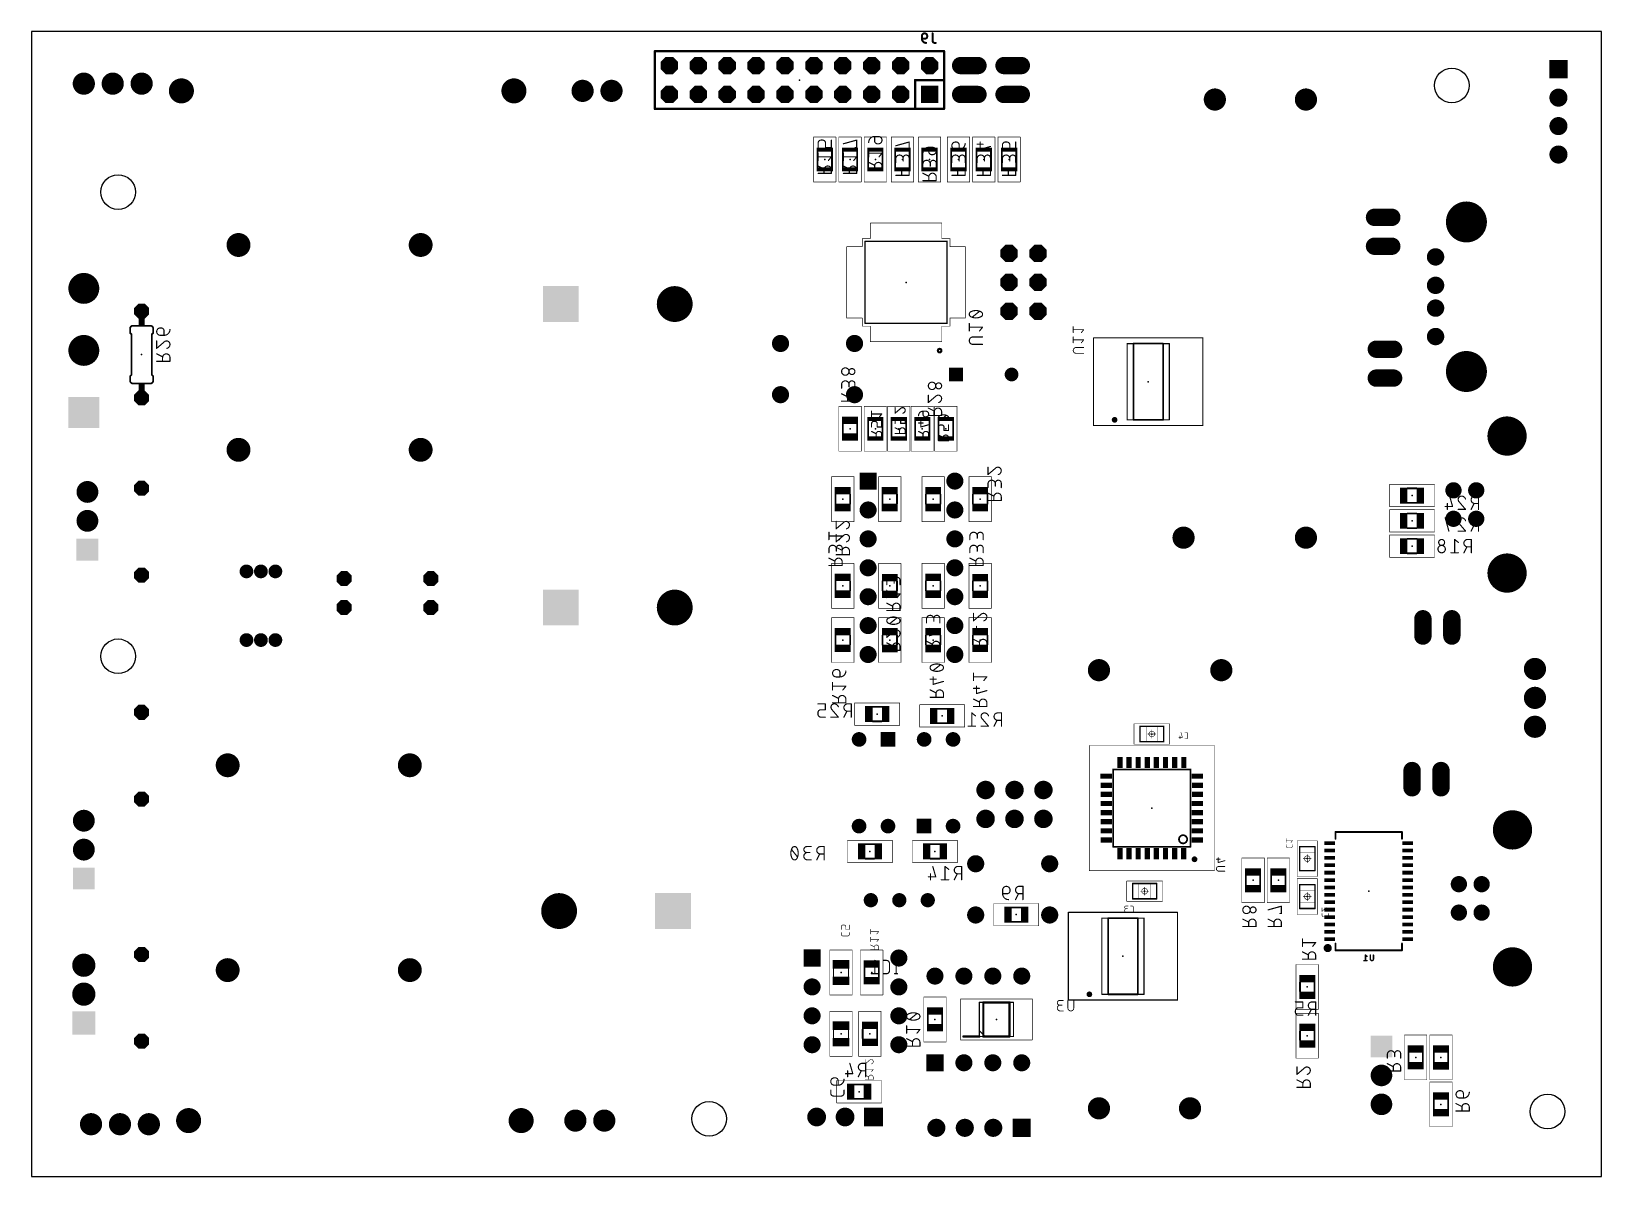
# Model space of a CAD drawing. Extents: x -2 to 136, y 0 to 100.
import ezdxf

# ---------------------------------------------------------------- set-up
doc = ezdxf.new("R2010")
doc.units = 0
for name, color, linetype in [('17', 110, 'CONTINUOUS'), ('20', 31, 'CONTINUOUS'), ('22', 253, 'CONTINUOUS'), ('24', 53, 'CONTINUOUS'), ('26', 253, 'CONTINUOUS'), ('40', 132, 'CONTINUOUS'), ('52', 253, 'CONTINUOUS')]:
    doc.layers.add(name, color=color, linetype=linetype)

# ---------------------------------------------------------------- blocks, each defined once
blk = doc.blocks.new('RECT')
blk.add_solid([(-0.5, -0.5), (0.5, -0.5), (-0.5, 0.5), (0.5, 0.5)])
blk = doc.blocks.new('SQUAREP')
blk.add_solid([(-0.5, -0.5), (0.5, -0.5), (-0.5, 0.5), (0.5, 0.5)])
blk = doc.blocks.new('ROUNDP')
at = {"const_width": 0.5}
blk.add_lwpolyline([(0, -0.25, 1), (0, 0.25, 1), (0, -0.25)], format="xyb", dxfattribs=at)
blk = doc.blocks.new('OCTAGONP')
at = {"const_width": 0.5}
blk.add_lwpolyline([(-0.25, -0.1036), (-0.25, 0.1036), (-0.1036, 0.25), (0.1036, 0.25), (0.25, 0.1036), (0.25, -0.1036), (0.1036, -0.25), (-0.1036, -0.25), (-0.25, -0.1036), (-0.25, 0.1036)], dxfattribs=at)
blk = doc.blocks.new('LONGP100')
at = {"const_width": 1}
blk.add_lwpolyline([(-0.5, 0), (0.5, 0)], dxfattribs=at)
at = {"const_width": 0.5}
for points in [[(-0.5, 0.25, 1), (-0.5, -0.25)], [(0.5, -0.25, 1), (0.5, 0.25)]]:
    blk.add_lwpolyline(points, format="xyb", dxfattribs=at)

msp = doc.modelspace()

# ---------------------------------------------------------------- linework, layer by layer
at = {"layer": '20'}
for p, q in [((135.87, 100.4763), (-2.0638, 100.4763)), ((-2.0638, 100.4763), (-2.0638, -0.1588)), ((135.87, -0.1588), (135.87, 100.4763)), ((-2.0638, -0.1588), (135.87, -0.1588))]:
    msp.add_line(p, q, dxfattribs=at)
for centre in [(122.7138, 95.7263), (5.5563, 86.36), (5.5563, 45.5613), (131.1275, 5.5563), (57.4675, 4.9213)]:
    msp.add_circle(centre, 1.524, dxfattribs=at)
at = {"layer": '22'}
for points, const_width in [([(52.705, 93.6625), (52.705, 98.7425)], 0.2032), ([(52.705, 98.7425), (78.105, 98.7425)], 0.2032), ([(78.105, 98.7425), (78.105, 96.2025)], 0.2032), ([(78.105, 96.2025), (75.565, 96.2025)], 0.2032), ([(75.565, 93.6625), (75.565, 96.2025)], 0.2032), ([(78.105, 96.2025), (78.105, 93.6625)], 0.2032), ([(75.565, 93.6625), (52.705, 93.6625)], 0.2032), ([(78.105, 93.6625), (75.565, 93.6625)], 0.2032), ([(71.1713, 81.6325), (71.1713, 82.0225)], 0.127), ([(71.1713, 82.0225), (71.5613, 82.0225)], 0.127), ([(77.9813, 82.0225), (78.3713, 82.0225)], 0.127), ([(78.3713, 82.0225), (78.3713, 81.6325)], 0.127), ([(6.858, 74.6125), (8.382, 74.6125)], 0.1524), ([(71.1713, 74.8225), (71.1713, 75.2125)], 0.127), ([(71.5613, 74.8225), (71.1713, 74.8225)], 0.127), ([(78.3713, 74.8225), (77.9813, 74.8225)], 0.127), ([(78.3713, 75.2125), (78.3713, 74.8225)], 0.127), ([(6.604, 74.3585), (6.604, 73.9775)], 0.1524), ([(6.731, 73.8505), (6.604, 73.9775)], 0.1524), ([(6.731, 73.8505), (6.731, 70.2945)], 0.1524), ([(8.509, 73.8505), (8.636, 73.9775)], 0.1524), ([(8.509, 73.8505), (8.509, 70.2945)], 0.1524), ([(8.636, 74.3585), (8.636, 73.9775)], 0.1524), ([(94.7438, 73.0413), (97.3438, 73.0413)], 0.15), ([(94.7438, 73.0413), (94.7438, 66.3413)], 0.15), ([(97.3438, 73.0413), (97.3438, 66.3413)], 0.15), ([(6.731, 70.2945), (6.604, 70.1675)], 0.1524), ([(8.509, 70.2945), (8.636, 70.1675)], 0.1524), ([(6.604, 69.7865), (6.604, 70.1675)], 0.1524), ([(6.858, 69.5325), (8.382, 69.5325)], 0.1524), ([(8.636, 69.7865), (8.636, 70.1675)], 0.1524), ([(94.7438, 66.3413), (97.3438, 66.3413)], 0.15), ([(96.2263, 39.415), (96.4963, 39.415)], 0.12), ([(96.2263, 38.055), (96.4963, 38.055)], 0.12), ([(99.7613, 35.6262), (92.9613, 35.6262)], 0.1524), ([(92.9613, 35.6262), (92.9613, 28.8263)], 0.1524), ([(99.7613, 28.8263), (99.7613, 35.6262)], 0.1524), ([(118.3363, 30.1238), (112.4862, 30.1238)], 0.1524), ([(112.4862, 30.1238), (112.4862, 29.5237)], 0.1524), ([(118.3363, 30.1238), (118.3363, 29.5237)], 0.1524), ([(92.9613, 28.8263), (99.7613, 28.8263)], 0.1524), ([(109.3338, 27.9163), (109.3338, 27.6463)], 0.12), ([(110.6938, 27.9163), (110.6938, 27.6463)], 0.12), ([(95.5913, 25.6038), (95.8612, 25.6038)], 0.12), ([(95.5913, 24.2438), (95.8612, 24.2438)], 0.12), ([(109.3338, 24.3125), (109.3338, 24.5825)], 0.12), ([(110.6938, 24.3125), (110.6938, 24.5825)], 0.12), ([(92.5213, 22.5587), (95.1213, 22.5587)], 0.15), ([(92.5213, 22.5587), (92.5213, 15.8588)], 0.15), ([(95.1213, 22.5587), (95.1213, 15.8588)], 0.15), ([(112.4862, 19.7238), (112.4862, 20.3238)], 0.1524), ([(112.4862, 19.7238), (118.3363, 19.7238)], 0.1524), ([(118.3363, 19.7238), (118.3363, 20.3238)], 0.1524), ([(83.8588, 15.1525), (81.5588, 15.1525)], 0.2), ([(81.5588, 15.1525), (81.5588, 12.1525)], 0.2), ([(83.8588, 12.1525), (83.8588, 15.1525)], 0.2), ([(92.5213, 15.8588), (95.1213, 15.8588)], 0.15), ([(79.8088, 12.1525), (81.2088, 12.1525)], 0.2), ([(81.5588, 12.1525), (83.8588, 12.1525)], 0.2)]:
    msp.add_lwpolyline(points, dxfattribs=dict(at, const_width=const_width))
for points, const_width in [([(52.7558, 98.7425, 1), (52.6542, 98.7425)], 0.1016), ([(52.705, 98.7933, 1), (52.705, 98.6917)], 0.1016), ([(78.1558, 98.7425, 1), (78.0542, 98.7425)], 0.1016), ([(78.105, 98.6917, 1), (78.105, 98.7933)], 0.1016), ([(75.565, 96.2533, 1), (75.565, 96.1517)], 0.1016), ([(75.6158, 96.2025, 1), (75.5142, 96.2025)], 0.1016), ([(78.1558, 96.2025, 1), (78.0542, 96.2025)], 0.1016), ([(78.0542, 96.2025, 1), (78.1558, 96.2025)], 0.1016), ([(78.105, 96.1517, 1), (78.105, 96.2533)], 0.1016), ([(52.705, 93.7133, 1), (52.705, 93.6117)], 0.1016), ([(52.6542, 93.6625, 1), (52.7558, 93.6625)], 0.1016), ([(75.565, 93.7133, 1), (75.565, 93.6117)], 0.1016), ([(75.5142, 93.6625, 1), (75.6158, 93.6625)], 0.1016), ([(75.565, 93.6117, 1), (75.565, 93.7133)], 0.1016), ([(78.0542, 93.6625, 1), (78.1558, 93.6625)], 0.1016), ([(78.105, 93.6117, 1), (78.105, 93.7133)], 0.1016), ([(71.203, 82.0225, 1), (71.1395, 82.0225)], 0.0635), ([(71.1395, 81.6325, 1), (71.203, 81.6325)], 0.0635), ([(71.1713, 82.0543, 1), (71.1713, 81.9908)], 0.0635), ([(71.5613, 81.9908, 1), (71.5613, 82.0543)], 0.0635), ([(77.9813, 82.0543, 1), (77.9813, 81.9908)], 0.0635), ([(78.403, 82.0225, 1), (78.3395, 82.0225)], 0.0635), ([(78.3395, 81.6325, 1), (78.403, 81.6325)], 0.0635), ([(78.3713, 81.9908, 1), (78.3713, 82.0543)], 0.0635), ([(6.858, 74.6125, 0.4142), (6.604, 74.3585)], 0.1524), ([(6.858, 74.6506, 1), (6.858, 74.5744)], 0.0762), ([(6.858, 74.5744, 1), (6.858, 74.6506)], 0.0762), ([(8.636, 74.3585, 0.4142), (8.382, 74.6125)], 0.1524), ([(8.382, 74.6506, 1), (8.382, 74.5744)], 0.0762), ([(8.382, 74.5744, 1), (8.382, 74.6506)], 0.0762), ([(71.203, 75.2125, 1), (71.1395, 75.2125)], 0.0635), ([(71.1395, 74.8225, 1), (71.203, 74.8225)], 0.0635), ([(71.1713, 74.8543, 1), (71.1713, 74.7908)], 0.0635), ([(71.5613, 74.7908, 1), (71.5613, 74.8543)], 0.0635), ([(77.9813, 74.8543, 1), (77.9813, 74.7908)], 0.0635), ([(78.403, 75.2125, 1), (78.3395, 75.2125)], 0.0635), ([(78.3395, 74.8225, 1), (78.403, 74.8225)], 0.0635), ([(78.3713, 74.7908, 1), (78.3713, 74.8543)], 0.0635), ([(6.6421, 74.3585, 1), (6.5659, 74.3585)], 0.0762), ([(6.5659, 74.3585, 1), (6.6421, 74.3585)], 0.0762), ([(6.5659, 73.9775, 1), (6.6421, 73.9775)], 0.0762), ([(6.6309, 74.0044, 1), (6.5771, 73.9506)], 0.0762), ([(6.7691, 73.8505, 1), (6.6929, 73.8505)], 0.0762), ([(6.7041, 73.8236, 1), (6.7579, 73.8774)], 0.0762), ([(8.5471, 73.8505, 1), (8.4709, 73.8505)], 0.0762), ([(8.4821, 73.8774, 1), (8.5359, 73.8236)], 0.0762), ([(8.6741, 74.3585, 1), (8.5979, 74.3585)], 0.0762), ([(8.5979, 74.3585, 1), (8.6741, 74.3585)], 0.0762), ([(8.5979, 73.9775, 1), (8.6741, 73.9775)], 0.0762), ([(8.6629, 73.9506, 1), (8.6091, 74.0044)], 0.0762), ([(94.7813, 73.0413, 1), (94.7063, 73.0413)], 0.075), ([(94.7438, 73.0787, 1), (94.7438, 73.0038)], 0.075), ([(97.3812, 73.0413, 1), (97.3063, 73.0413)], 0.075), ([(97.3438, 73.0038, 1), (97.3438, 73.0787)], 0.075), ([(77.7212, 72.2725, 1), (77.7212, 72.5725, 1), (77.7212, 72.2725)], 0.2), ([(6.7579, 70.2676, 1), (6.7041, 70.3214)], 0.0762), ([(8.5359, 70.3214, 1), (8.4821, 70.2676)], 0.0762), ([(6.6421, 70.1675, 1), (6.5659, 70.1675)], 0.0762), ([(6.604, 69.7865, 0.4142), (6.858, 69.5325)], 0.1524), ([(6.6421, 69.7865, 1), (6.5659, 69.7865)], 0.0762), ([(6.5659, 69.7865, 1), (6.6421, 69.7865)], 0.0762), ([(6.5771, 70.1944, 1), (6.6309, 70.1406)], 0.0762), ([(6.6929, 70.2945, 1), (6.7691, 70.2945)], 0.0762), ([(6.858, 69.5706, 1), (6.858, 69.4944)], 0.0762), ([(6.858, 69.4944, 1), (6.858, 69.5706)], 0.0762), ([(8.382, 69.5325, 0.4142), (8.636, 69.7865)], 0.1524), ([(8.382, 69.5706, 1), (8.382, 69.4944)], 0.0762), ([(8.382, 69.4944, 1), (8.382, 69.5706)], 0.0762), ([(8.4709, 70.2945, 1), (8.5471, 70.2945)], 0.0762), ([(8.6741, 70.1675, 1), (8.5979, 70.1675)], 0.0762), ([(8.6741, 69.7865, 1), (8.5979, 69.7865)], 0.0762), ([(8.5979, 69.7865, 1), (8.6741, 69.7865)], 0.0762), ([(8.6091, 70.1406, 1), (8.6629, 70.1944)], 0.0762), ([(93.0938, 66.2163, 1), (93.0938, 66.4663, 1), (93.0938, 66.2163)], 0.25), ([(94.7438, 66.3787, 1), (94.7438, 66.3038)], 0.075), ([(94.7063, 66.3413, 1), (94.7813, 66.3413)], 0.075), ([(97.3063, 66.3413, 1), (97.3812, 66.3413)], 0.075), ([(97.3438, 66.3038, 1), (97.3438, 66.3787)], 0.075), ([(96.2263, 39.445, 1), (96.2263, 39.385)], 0.06), ([(96.4963, 39.385, 1), (96.4963, 39.445)], 0.06), ([(96.2263, 38.085, 1), (96.2263, 38.025)], 0.06), ([(96.4963, 38.025, 1), (96.4963, 38.085)], 0.06), ([(92.9613, 35.6643, 1), (92.9613, 35.5881)], 0.0762), ([(92.9994, 35.6262, 1), (92.9232, 35.6262)], 0.0762), ([(99.7994, 35.6262, 1), (99.7232, 35.6262)], 0.0762), ([(99.7613, 35.5881, 1), (99.7613, 35.6643)], 0.0762), ([(99.1044, 29.1239, 1), (99.1044, 29.8422, 1), (99.1044, 29.1239)], 0.1524), ([(112.4862, 30.1619, 1), (112.4862, 30.0857)], 0.0762), ([(112.5243, 30.1238, 1), (112.4481, 30.1238)], 0.0762), ([(112.4481, 29.5237, 1), (112.5243, 29.5237)], 0.0762), ([(118.3744, 30.1238, 1), (118.2982, 30.1238)], 0.0762), ([(118.2982, 29.5237, 1), (118.3744, 29.5237)], 0.0762), ([(118.3363, 30.0857, 1), (118.3363, 30.1619)], 0.0762), ([(92.9613, 28.8644, 1), (92.9613, 28.7882)], 0.0762), ([(92.9232, 28.8263, 1), (92.9994, 28.8263)], 0.0762), ([(99.7232, 28.8263, 1), (99.7994, 28.8263)], 0.0762), ([(99.7613, 28.7882, 1), (99.7613, 28.8644)], 0.0762), ([(100.1112, 27.5993, 1), (100.1112, 27.8533, 1), (100.1112, 27.5993)], 0.254), ([(109.3638, 27.9163, 1), (109.3038, 27.9163)], 0.06), ([(109.3038, 27.6463, 1), (109.3638, 27.6463)], 0.06), ([(110.7238, 27.9163, 1), (110.6638, 27.9163)], 0.06), ([(110.6638, 27.6463, 1), (110.7238, 27.6463)], 0.06), ([(95.5913, 25.6338, 1), (95.5913, 25.5738)], 0.06), ([(95.8612, 25.5738, 1), (95.8612, 25.6338)], 0.06), ([(95.5913, 24.2738, 1), (95.5913, 24.2138)], 0.06), ([(95.8612, 24.2138, 1), (95.8612, 24.2738)], 0.06), ([(109.3638, 24.5825, 1), (109.3038, 24.5825)], 0.06), ([(109.3038, 24.3125, 1), (109.3638, 24.3125)], 0.06), ([(110.7238, 24.5825, 1), (110.6638, 24.5825)], 0.06), ([(110.6638, 24.3125, 1), (110.7238, 24.3125)], 0.06), ([(92.5213, 22.5963, 1), (92.5213, 22.5212)], 0.075), ([(92.5588, 22.5587, 1), (92.4838, 22.5587)], 0.075), ([(95.1587, 22.5587, 1), (95.0838, 22.5587)], 0.075), ([(95.1213, 22.5212, 1), (95.1213, 22.5963)], 0.075), ([(111.8113, 19.7442, 1), (111.8113, 20.1034, 1), (111.8113, 19.7442)], 0.3592), ([(112.5243, 20.3238, 1), (112.4481, 20.3238)], 0.0762), ([(112.4862, 19.7619, 1), (112.4862, 19.6857)], 0.0762), ([(112.4481, 19.7238, 1), (112.5243, 19.7238)], 0.0762), ([(118.3744, 20.3238, 1), (118.2982, 20.3238)], 0.0762), ([(118.2982, 19.7238, 1), (118.3744, 19.7238)], 0.0762), ([(118.3363, 19.6857, 1), (118.3363, 19.7619)], 0.0762), ([(81.5588, 15.2025, 1), (81.5588, 15.1025)], 0.1), ([(81.6088, 15.1525, 1), (81.5088, 15.1525)], 0.1), ([(83.9087, 15.1525, 1), (83.8088, 15.1525)], 0.1), ([(83.8588, 15.1025, 1), (83.8588, 15.2025)], 0.1), ([(90.8713, 15.7338, 1), (90.8713, 15.9838, 1), (90.8713, 15.7338)], 0.25), ([(92.5213, 15.8963, 1), (92.5213, 15.8213)], 0.075), ([(92.4838, 15.8588, 1), (92.5588, 15.8588)], 0.075), ([(95.0838, 15.8588, 1), (95.1587, 15.8588)], 0.075), ([(95.1213, 15.8213, 1), (95.1213, 15.8963)], 0.075), ([(79.8088, 12.2025, 1), (79.8088, 12.1025)], 0.1), ([(81.2088, 12.1025, 1), (81.2088, 12.2025)], 0.1), ([(81.5588, 12.2025, 1), (81.5588, 12.1025)], 0.1), ([(81.5088, 12.1525, 1), (81.6088, 12.1525)], 0.1), ([(83.8088, 12.1525, 1), (83.9087, 12.1525)], 0.1), ([(83.8588, 12.1025, 1), (83.8588, 12.2025)], 0.1)]:
    msp.add_lwpolyline(points, format="xyb", dxfattribs=dict(at, const_width=const_width))
at = {"layer": '24'}
for p in [(65.405, 96.2025), (67.6275, 89.2175), (69.85, 89.2175), (72.0725, 89.2175), (74.4537, 89.2175), (76.835, 89.2175), (79.375, 89.2175), (81.5975, 89.2175), (83.82, 89.2175), (74.7713, 78.4225), (7.62, 72.0725), (96.0438, 69.6912), (69.85, 65.5637), (72.0725, 65.5637), (74.1363, 65.5637), (76.2, 65.5637), (78.2638, 65.5637), (69.215, 59.3725), (73.3425, 59.3725), (77.1525, 59.3725), (81.28, 59.3725), (119.2213, 59.69), (119.2213, 57.4675), (119.2213, 55.245), (69.215, 51.7525), (73.3425, 51.7525), (77.1525, 51.7525), (81.28, 51.7525), (69.215, 46.99), (73.3425, 46.99), (77.1525, 46.99), (81.28, 46.99), (72.2313, 40.4813), (77.9463, 40.3225), (96.3612, 38.735), (96.3612, 32.2263), (71.5962, 28.4163), (77.3113, 28.4163), (110.0138, 27.7813), (95.7263, 24.9238), (105.2512, 25.8763), (107.4738, 25.8763), (115.4113, 24.9238), (110.0138, 24.4475), (84.455, 22.86), (93.8213, 19.2088), (69.0563, 17.78), (71.755, 17.78), (110.0138, 16.51), (77.3113, 13.6525), (82.7088, 13.6525), (69.0563, 12.3825), (71.5962, 12.3825), (110.0138, 12.2238), (119.5388, 10.3187), (121.7613, 10.3187), (70.6437, 7.3025), (121.7613, 6.1913)]:
    msp.add_point(p, dxfattribs=at)
at = {"layer": '26'}
for points, const_width in [([(76.6284, 100.0718, 1), (76.1627, 100.0718)], 0.1778), ([(76.2072, 100.0718, 1), (76.1183, 100.0718)], 0.0889), ([(76.1183, 100.0718, 1), (76.2072, 100.0718)], 0.0889), ([(76.1628, 99.8834, 1), (76.1628, 99.7945)], 0.0889), ([(76.1628, 99.8389, 0.4142), (76.5353, 99.4664)], 0.1778), ([(76.2072, 99.8389, 1), (76.1183, 99.8389)], 0.0889), ([(76.1183, 99.8389, 1), (76.2072, 99.8389)], 0.0889), ([(76.4421, 99.8389, 0.4142), (76.6284, 100.0252)], 0.1778), ([(76.4421, 99.8834, 1), (76.4422, 99.7945)], 0.0889), ([(76.4421, 99.7945, 1), (76.4421, 99.8834)], 0.0889), ([(76.5353, 99.422, 1), (76.5353, 99.5108)], 0.0889), ([(76.6729, 100.0718, 1), (76.584, 100.0718)], 0.0889), ([(76.584, 100.0718, 1), (76.6729, 100.0718)], 0.0889), ([(76.6729, 100.0252, 1), (76.584, 100.0252)], 0.0889), ([(76.584, 100.0252, 1), (76.6729, 100.0252)], 0.0889), ([(77.1017, 99.6527, 0.4142), (77.288, 99.4664)], 0.1778), ([(77.1462, 100.3046, 1), (77.0573, 100.3046)], 0.0889), ([(77.1462, 99.6527, 1), (77.0573, 99.6527)], 0.0889), ([(77.0573, 99.6527, 1), (77.1462, 99.6527)], 0.0889), ([(77.288, 99.5109, 1), (77.288, 99.422)], 0.0889), ([(77.288, 99.4219, 1), (77.288, 99.5108)], 0.0889), ([(77.3811, 99.422, 1), (77.3811, 99.5109)], 0.0889), ([(72.0076, 91.2435, 0.4142), (71.4883, 90.7243)], 0.1016), ([(72.033, 91.2435, 1), (71.9822, 91.2435)], 0.0508), ([(72.0076, 91.2689, 1), (72.0076, 91.2181)], 0.0508), ([(72.0076, 91.2181, 1), (72.0076, 91.2689)], 0.0508), ([(72.3321, 90.5944, 1), (72.3321, 91.2435)], 0.1016), ([(72.3321, 91.2689, 1), (72.3321, 91.2181)], 0.0508), ([(72.3321, 91.2181, 1), (72.3321, 91.2689)], 0.0508), ([(67.3029, 90.926, 0.4142), (67.0433, 90.6664)], 0.1016), ([(67.0687, 90.6664, 1), (67.0179, 90.6664)], 0.0508), ([(67.0179, 90.6664, 1), (67.0687, 90.6664)], 0.0508), ([(67.0179, 90.2769, 1), (67.0687, 90.2769)], 0.0508), ([(67.0687, 89.783, 1), (67.0179, 89.783)], 0.0508), ([(67.3029, 90.9514, 1), (67.3029, 90.9006)], 0.0508), ([(67.3029, 90.9006, 1), (67.3029, 90.9514)], 0.0508), ([(67.6924, 90.6664, 0.4142), (67.4328, 90.926)], 0.1016), ([(67.4328, 90.9514, 1), (67.4328, 90.9006)], 0.0508), ([(67.4328, 90.9006, 1), (67.4328, 90.9514)], 0.0508), ([(67.7178, 90.6664, 1), (67.667, 90.6664)], 0.0508), ([(67.667, 90.6664, 1), (67.7178, 90.6664)], 0.0508), ([(67.6924, 90.3023, 1), (67.6924, 90.2515)], 0.0508), ([(67.667, 90.2769, 1), (67.7178, 90.2769)], 0.0508), ([(68.2371, 90.926, 1), (68.1863, 90.926)], 0.0508), ([(68.1863, 90.2769, 1), (68.2371, 90.2769)], 0.0508), ([(68.2117, 90.2515, 1), (68.2117, 90.3023)], 0.0508), ([(69.259, 90.626, 1), (69.2726, 90.577)], 0.0508), ([(69.2912, 89.783, 1), (69.2404, 89.783)], 0.0508), ([(70.3044, 90.3023, 1), (70.3044, 90.2515)], 0.0508), ([(70.4596, 90.926, 1), (70.4088, 90.926)], 0.0508), ([(70.4088, 90.2769, 1), (70.4596, 90.2769)], 0.0508), ([(70.441, 90.9016, 1), (70.4274, 90.9505)], 0.0508), ([(70.4342, 90.2515, 1), (70.4342, 90.3023)], 0.0508), ([(71.4629, 90.7243, 1), (71.5137, 90.7243)], 0.0508), ([(71.5137, 90.1005, 1), (71.4629, 90.1005)], 0.0508), ([(71.4883, 89.8014, 1), (71.4883, 89.7506)], 0.0508), ([(72.0076, 90.8541, 0.4142), (72.2672, 90.5944)], 0.1016), ([(72.033, 90.8541, 1), (71.9822, 90.8541)], 0.0508), ([(71.9822, 90.8541, 1), (72.033, 90.8541)], 0.0508), ([(72.2672, 90.6198, 1), (72.2672, 90.569)], 0.0508), ([(72.2672, 90.569, 1), (72.2672, 90.6198)], 0.0508), ([(72.3321, 90.6198, 1), (72.3321, 90.569)], 0.0508), ([(72.3321, 90.569, 1), (72.3321, 90.6198)], 0.0508), ([(72.6765, 89.7601, 1), (72.6369, 89.7919)], 0.0508), ([(72.6567, 89.7506, 1), (72.6567, 89.8014)], 0.0508), ([(73.8628, 90.4541, 1), (73.8763, 90.4052)], 0.0508), ([(74.5187, 89.2866, 1), (73.8696, 89.2866)], 0.1016), ([(75.038, 89.3516, 1), (74.5187, 89.3516)], 0.1016), ([(74.9081, 90.1305, 1), (74.9081, 90.0797)], 0.0508), ([(75.0634, 90.7542, 1), (75.0126, 90.7542)], 0.0508), ([(75.0126, 90.1051, 1), (75.0634, 90.1051)], 0.0508), ([(75.0447, 90.7297, 1), (75.0312, 90.7787)], 0.0508), ([(75.038, 90.0797, 1), (75.038, 90.1305)], 0.0508), ([(76.7701, 90.291, 0.4142), (76.2508, 89.7718)], 0.1016), ([(76.2254, 89.7718, 1), (76.2762, 89.7718)], 0.0508), ([(76.7955, 90.291, 1), (76.7447, 90.291)], 0.0508), ([(76.7701, 90.3164, 1), (76.7701, 90.2656)], 0.0508), ([(76.7701, 89.9016, 0.4142), (77.0297, 89.6419)], 0.1016), ([(76.7955, 89.9016, 1), (76.7447, 89.9016)], 0.0508), ([(76.7447, 89.9016, 1), (76.7955, 89.9016)], 0.0508), ([(76.7701, 90.2656, 1), (76.7701, 90.3164)], 0.0508), ([(77.0297, 89.6673, 1), (77.0297, 89.6165)], 0.0508), ([(77.0297, 89.6165, 1), (77.0297, 89.6673)], 0.0508), ([(77.0946, 89.6419, 1), (77.0946, 90.291)], 0.1016), ([(77.0946, 90.3164, 1), (77.0946, 90.2656)], 0.0508), ([(77.0946, 89.6673, 1), (77.0946, 89.6165)], 0.0508), ([(77.0946, 90.2656, 1), (77.0946, 90.3164)], 0.0508), ([(77.0946, 89.6165, 1), (77.0946, 89.6673)], 0.0508), ([(79.1154, 90.7542, 1), (79.1154, 90.1051)], 0.1016), ([(79.4399, 89.2866, 1), (78.7908, 89.2866)], 0.1016), ([(79.1154, 90.7796, 1), (79.1154, 90.7288)], 0.0508), ([(79.1154, 90.1305, 1), (79.1154, 90.0797)], 0.0508), ([(79.1154, 90.7288, 1), (79.1154, 90.7796)], 0.0508), ([(79.1154, 90.0797, 1), (79.1154, 90.1305)], 0.0508), ([(79.4399, 90.4946, 0.4142), (79.1803, 90.7542)], 0.1016), ([(79.1803, 90.7796, 1), (79.1803, 90.7288)], 0.0508), ([(79.1803, 90.7288, 1), (79.1803, 90.7796)], 0.0508), ([(79.4399, 90.1051, 0.4142), (79.9592, 90.6244)], 0.1016), ([(79.4653, 90.4946, 1), (79.4145, 90.4946)], 0.0508), ([(79.4145, 90.4946, 1), (79.4653, 90.4946)], 0.0508), ([(79.4399, 90.1305, 1), (79.4399, 90.0797)], 0.0508), ([(79.4145, 90.1051, 1), (79.4653, 90.1051)], 0.0508), ([(79.9592, 89.3516, 1), (79.4399, 89.3516)], 0.1016), ([(79.4399, 90.0797, 1), (79.4399, 90.1305)], 0.0508), ([(79.9846, 90.6244, 1), (79.9338, 90.6244)], 0.0508), ([(81.0133, 90.5849, 1), (81.0133, 90.5341)], 0.0508), ([(81.6624, 89.2866, 1), (81.0133, 89.2866)], 0.1016), ([(81.2983, 90.7542, 1), (81.2475, 90.7542)], 0.0508), ([(81.2475, 90.1051, 1), (81.2983, 90.1051)], 0.0508), ([(81.266, 90.1295, 1), (81.2799, 90.0807)], 0.0508), ([(81.5326, 90.5341, 1), (81.5326, 90.5849)], 0.0508), ([(82.1817, 89.3516, 1), (81.6624, 89.3516)], 0.1016), ([(82.1887, 90.3403, 1), (82.1747, 90.3892)], 0.0508), ([(83.4954, 90.7542, 0.4142), (83.2358, 90.4946)], 0.1016), ([(83.2612, 90.4946, 1), (83.2104, 90.4946)], 0.0508), ([(83.2104, 90.4946, 1), (83.2612, 90.4946)], 0.0508), ([(83.2104, 90.1051, 1), (83.2612, 90.1051)], 0.0508), ([(83.8849, 89.2866, 1), (83.2358, 89.2866)], 0.1016), ([(83.4954, 90.7796, 1), (83.4954, 90.7288)], 0.0508), ([(83.4954, 90.7288, 1), (83.4954, 90.7796)], 0.0508), ([(83.8849, 90.4946, 0.4142), (83.6253, 90.7542)], 0.1016), ([(83.6253, 90.7796, 1), (83.6253, 90.7288)], 0.0508), ([(83.6253, 90.7288, 1), (83.6253, 90.7796)], 0.0508), ([(83.9103, 90.4946, 1), (83.8595, 90.4946)], 0.0508), ([(83.8595, 90.4946, 1), (83.9103, 90.4946)], 0.0508), ([(83.8849, 90.1305, 1), (83.8849, 90.0797)], 0.0508), ([(83.8595, 90.1051, 1), (83.9103, 90.1051)], 0.0508), ([(84.4042, 89.3516, 1), (83.8849, 89.3516)], 0.1016), ([(84.4296, 90.7542, 1), (84.3788, 90.7542)], 0.0508), ([(84.3788, 90.1051, 1), (84.4296, 90.1051)], 0.0508), ([(84.4042, 90.0797, 1), (84.4042, 90.1305)], 0.0508), ([(67.0433, 89.4839, 1), (67.0433, 89.4331)], 0.0508), ([(67.0179, 89.1339, 1), (67.0687, 89.1339)], 0.0508), ([(67.0547, 88.6701, 1), (67.0319, 88.6247)], 0.0508), ([(68.2117, 88.3229, 1), (67.5626, 88.3229)], 0.1016), ([(67.588, 88.3229, 1), (67.5372, 88.3229)], 0.0508), ([(67.5372, 88.3229, 1), (67.588, 88.3229)], 0.0508), ([(67.5512, 88.365, 1), (67.5739, 88.4105)], 0.0508), ([(67.9322, 89.1498, 1), (67.9719, 89.1181)], 0.0508), ([(68.2371, 88.3229, 1), (68.1863, 88.3229)], 0.0508), ([(68.1863, 88.3229, 1), (68.2371, 88.3229)], 0.0508), ([(68.2315, 89.4426, 1), (68.1919, 89.4744)], 0.0508), ([(68.2117, 89.4331, 1), (68.2117, 89.4839)], 0.0508), ([(69.2658, 89.4839, 1), (69.2658, 89.4331)], 0.0508), ([(69.2404, 89.1339, 1), (69.2912, 89.1339)], 0.0508), ([(69.2772, 88.6701, 1), (69.2544, 88.6247)], 0.0508), ([(70.4342, 88.3229, 1), (69.7851, 88.3229)], 0.1016), ([(69.8105, 88.3229, 1), (69.7597, 88.3229)], 0.0508), ([(69.7597, 88.3229, 1), (69.8105, 88.3229)], 0.0508), ([(69.7737, 88.365, 1), (69.7964, 88.4105)], 0.0508), ([(70.1547, 89.1498, 1), (70.1944, 89.1181)], 0.0508), ([(70.4596, 88.3229, 1), (70.4088, 88.3229)], 0.0508), ([(70.4088, 88.3229, 1), (70.4596, 88.3229)], 0.0508), ([(70.454, 89.4426, 1), (70.4144, 89.4744)], 0.0508), ([(70.4342, 89.4331, 1), (70.4342, 89.4839)], 0.0508), ([(71.4629, 89.4514, 1), (71.5137, 89.4514)], 0.0508), ([(71.4997, 88.9876, 1), (71.4769, 88.9422)], 0.0508), ([(71.4883, 88.3412, 1), (71.4883, 88.2904)], 0.0508), ([(72.6567, 88.6404, 1), (72.0076, 88.6404)], 0.1016), ([(72.033, 88.6404, 1), (71.9822, 88.6404)], 0.0508), ([(71.9822, 88.6404, 1), (72.033, 88.6404)], 0.0508), ([(71.9822, 88.3158, 1), (72.033, 88.3158)], 0.0508), ([(71.9962, 88.6825, 1), (72.0189, 88.728)], 0.0508), ([(72.3772, 89.4673, 1), (72.4169, 89.4356)], 0.0508), ([(72.6821, 88.6404, 1), (72.6313, 88.6404)], 0.0508), ([(72.6313, 88.6404, 1), (72.6821, 88.6404)], 0.0508), ([(72.6313, 88.3158, 1), (72.6821, 88.3158)], 0.0508), ([(72.6567, 88.2904, 1), (72.6567, 88.3412)], 0.0508), ([(73.895, 89.2866, 1), (73.8441, 89.2866)], 0.0508), ([(73.8441, 89.2866, 1), (73.895, 89.2866)], 0.0508), ([(73.8441, 88.9621, 1), (73.895, 88.9621)], 0.0508), ([(73.8809, 88.4983, 1), (73.8582, 88.4529)], 0.0508), ([(75.038, 88.151, 1), (74.3888, 88.151)], 0.1016), ([(74.5441, 89.3516, 1), (74.4933, 89.3516)], 0.0508), ([(74.4933, 89.3516, 1), (74.5441, 89.3516)], 0.0508), ([(74.4933, 89.2866, 1), (74.5441, 89.2866)], 0.0508), ([(74.4933, 89.0919, 1), (74.5441, 89.0919)], 0.0508), ([(75.0634, 89.3516, 1), (75.0126, 89.3516)], 0.0508), ([(75.0126, 89.3516, 1), (75.0634, 89.3516)], 0.0508), ([(75.0126, 88.9621, 1), (75.0634, 88.9621)], 0.0508), ([(76.8999, 88.8235, 1), (76.2508, 88.8235)], 0.1016), ([(76.2762, 88.8235, 1), (76.2254, 88.8235)], 0.0508), ([(76.2254, 88.8235, 1), (76.2762, 88.8235)], 0.0508), ([(76.2254, 88.4989, 1), (76.2762, 88.4989)], 0.0508), ([(77.4192, 88.8884, 1), (76.8999, 88.8884)], 0.1016), ([(76.9253, 88.8884, 1), (76.8745, 88.8884)], 0.0508), ([(76.8745, 88.8884, 1), (76.9253, 88.8884)], 0.0508), ([(76.8745, 88.8235, 1), (76.9253, 88.8235)], 0.0508), ([(76.8745, 88.6288, 1), (76.9253, 88.6288)], 0.0508), ([(77.4446, 88.8884, 1), (77.3938, 88.8884)], 0.0508), ([(77.3938, 88.8884, 1), (77.4446, 88.8884)], 0.0508), ([(77.3938, 88.4989, 1), (77.4446, 88.4989)], 0.0508), ([(78.8162, 89.2866, 1), (78.7654, 89.2866)], 0.0508), ([(78.7654, 89.2866, 1), (78.8162, 89.2866)], 0.0508), ([(78.7654, 88.9621, 1), (78.8162, 88.9621)], 0.0508), ([(78.8022, 88.4983, 1), (78.7794, 88.4529)], 0.0508), ([(79.9592, 88.151, 1), (79.3101, 88.151)], 0.1016), ([(79.4653, 89.3516, 1), (79.4145, 89.3516)], 0.0508), ([(79.4145, 89.3516, 1), (79.4653, 89.3516)], 0.0508), ([(79.4145, 89.2866, 1), (79.4653, 89.2866)], 0.0508), ([(79.4145, 89.0919, 1), (79.4653, 89.0919)], 0.0508), ([(79.9846, 89.3516, 1), (79.9338, 89.3516)], 0.0508), ([(79.9338, 89.3516, 1), (79.9846, 89.3516)], 0.0508), ([(79.9338, 88.9621, 1), (79.9846, 88.9621)], 0.0508), ([(81.0387, 89.2866, 1), (80.9879, 89.2866)], 0.0508), ([(80.9879, 89.2866, 1), (81.0387, 89.2866)], 0.0508), ([(80.9879, 88.9621, 1), (81.0387, 88.9621)], 0.0508), ([(81.0247, 88.4983, 1), (81.0019, 88.4529)], 0.0508), ([(82.1817, 88.151, 1), (81.5326, 88.151)], 0.1016), ([(81.6878, 89.3516, 1), (81.637, 89.3516)], 0.0508), ([(81.637, 89.3516, 1), (81.6878, 89.3516)], 0.0508), ([(81.637, 89.2866, 1), (81.6878, 89.2866)], 0.0508), ([(81.637, 89.0919, 1), (81.6878, 89.0919)], 0.0508), ([(82.2071, 89.3516, 1), (82.1563, 89.3516)], 0.0508), ([(82.1563, 89.3516, 1), (82.2071, 89.3516)], 0.0508), ([(82.1563, 88.9621, 1), (82.2071, 88.9621)], 0.0508), ([(83.2612, 89.2866, 1), (83.2104, 89.2866)], 0.0508), ([(83.2104, 89.2866, 1), (83.2612, 89.2866)], 0.0508), ([(83.2104, 88.9621, 1), (83.2612, 88.9621)], 0.0508), ([(83.2472, 88.4983, 1), (83.2244, 88.4529)], 0.0508), ([(84.4042, 88.151, 1), (83.7551, 88.151)], 0.1016), ([(83.9103, 89.3516, 1), (83.8595, 89.3516)], 0.0508), ([(83.8595, 89.3516, 1), (83.9103, 89.3516)], 0.0508), ([(83.8595, 89.2866, 1), (83.9103, 89.2866)], 0.0508), ([(83.8595, 89.0919, 1), (83.9103, 89.0919)], 0.0508), ([(84.4296, 89.3516, 1), (84.3788, 89.3516)], 0.0508), ([(84.3788, 89.3516, 1), (84.4296, 89.3516)], 0.0508), ([(84.3788, 88.9621, 1), (84.4296, 88.9621)], 0.0508), ([(67.0433, 88.0237, 1), (67.0433, 87.9729)], 0.0508), ([(67.5372, 87.9983, 1), (67.588, 87.9983)], 0.0508), ([(68.1863, 87.9983, 1), (68.2371, 87.9983)], 0.0508), ([(68.2117, 87.9729, 1), (68.2117, 88.0237)], 0.0508), ([(69.2658, 88.0237, 1), (69.2658, 87.9729)], 0.0508), ([(69.7597, 87.9983, 1), (69.8105, 87.9983)], 0.0508), ([(70.4088, 87.9983, 1), (70.4596, 87.9983)], 0.0508), ([(70.4342, 87.9729, 1), (70.4342, 88.0237)], 0.0508), ([(73.8696, 87.8519, 1), (73.8696, 87.8011)], 0.0508), ([(74.4142, 88.151, 1), (74.3634, 88.151)], 0.0508), ([(74.3634, 88.151, 1), (74.4142, 88.151)], 0.0508), ([(74.3634, 87.8265, 1), (74.4142, 87.8265)], 0.0508), ([(74.3775, 88.1932, 1), (74.4002, 88.2386)], 0.0508), ([(75.0634, 88.151, 1), (75.0126, 88.151)], 0.0508), ([(75.0126, 88.151, 1), (75.0634, 88.151)], 0.0508), ([(75.0126, 87.8265, 1), (75.0634, 87.8265)], 0.0508), ([(75.038, 87.8011, 1), (75.038, 87.8519)], 0.0508), ([(76.2622, 88.0351, 1), (76.2394, 87.9897)], 0.0508), ([(76.2508, 87.3887, 1), (76.2508, 87.3379)], 0.0508), ([(77.4192, 87.6879, 1), (76.7701, 87.6879)], 0.1016), ([(76.7955, 87.6879, 1), (76.7447, 87.6879)], 0.0508), ([(76.7447, 87.6879, 1), (76.7955, 87.6879)], 0.0508), ([(76.7447, 87.3633, 1), (76.7955, 87.3633)], 0.0508), ([(76.7587, 87.73, 1), (76.7814, 87.7755)], 0.0508), ([(77.4446, 87.6879, 1), (77.3938, 87.6879)], 0.0508), ([(77.3938, 87.6879, 1), (77.4446, 87.6879)], 0.0508), ([(77.3938, 87.3633, 1), (77.4446, 87.3633)], 0.0508), ([(77.4192, 87.3379, 1), (77.4192, 87.3887)], 0.0508), ([(78.7908, 87.8519, 1), (78.7908, 87.8011)], 0.0508), ([(79.3355, 88.151, 1), (79.2847, 88.151)], 0.0508), ([(79.2847, 88.151, 1), (79.3355, 88.151)], 0.0508), ([(79.2847, 87.8265, 1), (79.3355, 87.8265)], 0.0508), ([(79.2987, 88.1932, 1), (79.3214, 88.2386)], 0.0508), ([(79.9846, 88.151, 1), (79.9338, 88.151)], 0.0508), ([(79.9338, 88.151, 1), (79.9846, 88.151)], 0.0508), ([(79.9338, 87.8265, 1), (79.9846, 87.8265)], 0.0508), ([(79.9592, 87.8011, 1), (79.9592, 87.8519)], 0.0508), ([(81.0133, 87.8519, 1), (81.0133, 87.8011)], 0.0508), ([(81.558, 88.151, 1), (81.5072, 88.151)], 0.0508), ([(81.5072, 88.151, 1), (81.558, 88.151)], 0.0508), ([(81.5072, 87.8265, 1), (81.558, 87.8265)], 0.0508), ([(81.5212, 88.1932, 1), (81.5439, 88.2386)], 0.0508), ([(82.2071, 88.151, 1), (82.1563, 88.151)], 0.0508), ([(82.1563, 88.151, 1), (82.2071, 88.151)], 0.0508), ([(82.1563, 87.8265, 1), (82.2071, 87.8265)], 0.0508), ([(82.1817, 87.8011, 1), (82.1817, 87.8519)], 0.0508), ([(83.2358, 87.8519, 1), (83.2358, 87.8011)], 0.0508), ([(83.7805, 88.151, 1), (83.7297, 88.151)], 0.0508), ([(83.7297, 88.151, 1), (83.7805, 88.151)], 0.0508), ([(83.7297, 87.8265, 1), (83.7805, 87.8265)], 0.0508), ([(83.7437, 88.1932, 1), (83.7664, 88.2386)], 0.0508), ([(84.4296, 88.151, 1), (84.3788, 88.151)], 0.0508), ([(84.3788, 88.151, 1), (84.4296, 88.151)], 0.0508), ([(84.3788, 87.8265, 1), (84.4296, 87.8265)], 0.0508), ([(84.4042, 87.8011, 1), (84.4042, 87.8519)], 0.0508), ([(80.4843, 75.8491, 0.3205), (80.3221, 75.6219)], 0.1016), ([(80.9063, 75.9465, 0.1139), (80.4843, 75.8491)], 0.1016), ([(80.4732, 75.872, 1), (80.4955, 75.8263)], 0.0508), ([(80.4926, 75.8251, 1), (80.4761, 75.8732)], 0.0508), ([(80.9062, 75.9719, 1), (80.9063, 75.9211)], 0.0508), ([(81.3282, 75.8491, 0.1139), (80.9063, 75.9465)], 0.1016), ([(80.9063, 75.9211, 1), (80.9062, 75.9719)], 0.0508), ([(81.2467, 75.8618, 1), (81.2149, 75.9014)], 0.0508), ([(81.3364, 75.8732, 1), (81.3199, 75.8251)], 0.0508), ([(81.4905, 75.6219, 0.3205), (81.3282, 75.8491)], 0.1016), ([(81.317, 75.8263, 1), (81.3393, 75.872)], 0.0508), ([(80.3475, 74.8035, 1), (80.2966, 74.8035)], 0.0508), ([(80.3221, 74.5044, 1), (80.3221, 74.4535)], 0.0508), ([(80.3221, 75.6219, 0.3205), (80.4843, 75.3948)], 0.1016), ([(80.3474, 75.6219, 1), (80.2967, 75.6219)], 0.0508), ([(80.2967, 75.6219, 1), (80.3474, 75.6219)], 0.0508), ([(80.4843, 75.3948, 0.1139), (80.9063, 75.2974)], 0.1016), ([(80.4955, 75.4176, 1), (80.4732, 75.3719)], 0.0508), ([(80.4761, 75.3707, 1), (80.4926, 75.4188)], 0.0508), ([(80.5658, 75.3821, 1), (80.5976, 75.3425)], 0.0508), ([(80.9063, 75.3228, 1), (80.9062, 75.272)], 0.0508), ([(80.9063, 75.2974, 0.1139), (81.3282, 75.3948)], 0.1016), ([(80.9063, 75.272, 1), (80.9062, 75.3228)], 0.0508), ([(81.3199, 75.4188, 1), (81.3364, 75.3707)], 0.0508), ([(81.3282, 75.3948, 0.3205), (81.4905, 75.6219)], 0.1016), ([(81.3393, 75.3719, 1), (81.317, 75.4176)], 0.0508), ([(81.5159, 75.6219, 1), (81.4651, 75.6219)], 0.0508), ([(81.4651, 75.6219, 1), (81.5158, 75.6219)], 0.0508), ([(81.5103, 74.4631, 1), (81.4706, 74.4948)], 0.0508), ([(81.4905, 74.4535, 1), (81.4905, 74.5044)], 0.0508), ([(89.4734, 74.5276, 1), (89.4353, 74.5276)], 0.0381), ([(8.9662, 73.273, 1), (8.9154, 73.273)], 0.0508), ([(9.2654, 74.416, 1), (9.2654, 73.7669)], 0.1016), ([(9.2654, 74.4414, 1), (9.2654, 74.3906)], 0.0508), ([(9.2654, 73.7923, 1), (9.2654, 73.7415)], 0.0508), ([(9.2654, 74.3906, 1), (9.2654, 74.4414)], 0.0508), ([(9.2654, 73.7415, 1), (9.2654, 73.7923)], 0.0508), ([(9.5899, 74.1564, 0.4142), (9.3303, 74.416)], 0.1016), ([(9.3303, 74.4414, 1), (9.3303, 74.3906)], 0.0508), ([(9.3303, 74.3906, 1), (9.3303, 74.4414)], 0.0508), ([(9.5899, 73.7669, 0.4142), (10.1092, 74.2862)], 0.1016), ([(9.6153, 74.1564, 1), (9.5645, 74.1564)], 0.0508), ([(9.5645, 74.1564, 1), (9.6153, 74.1564)], 0.0508), ([(9.5899, 73.7923, 1), (9.5899, 73.7415)], 0.0508), ([(9.5645, 73.7669, 1), (9.6153, 73.7669)], 0.0508), ([(9.8171, 73.273, 0.2053), (9.5899, 73.1757)], 0.1016), ([(9.5715, 73.1932, 1), (9.6083, 73.1582)], 0.0508), ([(9.6064, 73.1563, 1), (9.5735, 73.195)], 0.0508), ([(9.5899, 73.7415, 1), (9.5899, 73.7923)], 0.0508), ([(10.1092, 72.9809, 0.4142), (9.8171, 73.273)], 0.1016), ([(9.8171, 73.2984, 1), (9.8171, 73.2476)], 0.0508), ([(9.8171, 73.2476, 1), (9.8171, 73.2984)], 0.0508), ([(10.1346, 74.2862, 1), (10.0838, 74.2862)], 0.0508), ([(80.2966, 74.1544, 1), (80.3475, 74.1544)], 0.0508), ([(80.6466, 73.6224, 1), (80.6466, 72.9733)], 0.1016), ([(80.6466, 73.6478, 1), (80.6466, 73.597)], 0.0508), ([(80.6466, 73.597, 1), (80.6466, 73.6478)], 0.0508), ([(81.211, 74.1703, 1), (81.2506, 74.1385)], 0.0508), ([(81.4905, 73.597, 1), (81.4905, 73.6478)], 0.0508), ([(89.4544, 74.29, 1), (89.4544, 74.2519)], 0.0381), ([(89.4353, 74.0143, 1), (89.4734, 74.0143)], 0.0381), ([(89.4734, 73.6276, 1), (89.4353, 73.6276)], 0.0381), ([(89.4544, 73.39, 1), (89.4544, 73.3519)], 0.0381), ([(89.4353, 73.1143, 1), (89.4734, 73.1143)], 0.0381), ([(90.158, 74.0262, 1), (90.1877, 74.0024)], 0.0381), ([(90.158, 73.1262, 1), (90.1877, 73.1024)], 0.0381), ([(90.393, 74.2591, 1), (90.3633, 74.2829)], 0.0381), ([(90.393, 73.3591, 1), (90.3633, 73.3829)], 0.0381), ([(90.3782, 74.2519, 1), (90.3782, 74.29)], 0.0381), ([(90.3782, 73.3519, 1), (90.3782, 73.39)], 0.0381), ([(8.9243, 72.6433, 1), (8.9573, 72.6046)], 0.0508), ([(8.9154, 72.6239, 1), (8.9662, 72.6239)], 0.0508), ([(8.9522, 72.1601, 1), (8.9294, 72.1147)], 0.0508), ([(10.1092, 71.8129, 1), (9.4601, 71.8129)], 0.1016), ([(9.4855, 71.8129, 1), (9.4347, 71.8129)], 0.0508), ([(9.4347, 71.8129, 1), (9.4855, 71.8129)], 0.0508), ([(9.4487, 71.855, 1), (9.4714, 71.9005)], 0.0508), ([(9.8496, 72.6239, 0.3252), (10.1092, 72.9809)], 0.1016), ([(9.8417, 72.6481, 1), (9.8574, 72.5998)], 0.0508), ([(10.1346, 72.9809, 1), (10.0838, 72.9809)], 0.0508), ([(10.0838, 72.9809, 1), (10.1346, 72.9809)], 0.0508), ([(10.1346, 71.8129, 1), (10.0838, 71.8129)], 0.0508), ([(10.0838, 71.8129, 1), (10.1346, 71.8129)], 0.0508), ([(80.6466, 72.9987, 1), (80.6466, 72.9479)], 0.0508), ([(80.6466, 72.9479, 1), (80.6466, 72.9987)], 0.0508), ([(81.4905, 72.9479, 1), (81.4905, 72.9987)], 0.0508), ([(89.711, 72.6976, 1), (89.711, 72.1844)], 0.0762), ([(89.711, 72.7166, 1), (89.711, 72.6785)], 0.0381), ([(89.711, 72.2034, 1), (89.711, 72.1653)], 0.0381), ([(89.711, 72.6785, 1), (89.711, 72.7166)], 0.0381), ([(89.711, 72.1653, 1), (89.711, 72.2034)], 0.0381), ([(90.3782, 72.6785, 1), (90.3782, 72.7166)], 0.0381), ([(90.3782, 72.1653, 1), (90.3782, 72.2034)], 0.0381), ([(8.9408, 71.5137, 1), (8.9408, 71.4629)], 0.0508), ([(9.4347, 71.4883, 1), (9.4855, 71.4883)], 0.0508), ([(10.0838, 71.4883, 1), (10.1346, 71.4883)], 0.0508), ([(10.1092, 71.4629, 1), (10.1092, 71.5137)], 0.0508), ([(69.4316, 70.9104, 1), (69.4316, 70.2613)], 0.1016), ([(69.4316, 70.2613, 1), (69.4316, 70.9104)], 0.1016), ([(69.4316, 70.9358, 1), (69.4316, 70.885)], 0.0508), ([(69.4316, 70.885, 1), (69.4316, 70.9359)], 0.0508), ([(70.0158, 70.8455, 1), (70.0158, 70.3262)], 0.1016), ([(70.0158, 70.3263, 1), (70.0158, 70.8455)], 0.1016), ([(70.0158, 70.8709, 1), (70.0158, 70.8201)], 0.0508), ([(70.0158, 70.3517, 1), (70.0158, 70.3008)], 0.0508), ([(70.0158, 70.8201, 1), (70.0158, 70.8709)], 0.0508), ([(70.0158, 70.3008, 1), (70.0158, 70.3516)], 0.0508), ([(69.1325, 69.4429, 1), (69.0816, 69.4429)], 0.0508), ([(69.0816, 69.4429, 1), (69.1325, 69.4429)], 0.0508), ([(69.0816, 69.1183, 1), (69.1325, 69.1183)], 0.0508), ([(69.7562, 69.4429, 1), (69.1071, 69.4429)], 0.1016), ([(69.4316, 70.2867, 1), (69.4316, 70.2359)], 0.0508), ([(69.4316, 70.2359, 1), (69.4316, 70.2867)], 0.0508), ([(70.2755, 69.5078, 1), (69.7562, 69.5078)], 0.1016), ([(69.7816, 69.5078, 1), (69.7308, 69.5078)], 0.0508), ([(69.7308, 69.5078, 1), (69.7816, 69.5078)], 0.0508), ([(69.7308, 69.4429, 1), (69.7816, 69.4429)], 0.0508), ([(69.7308, 69.2482, 1), (69.7816, 69.2482)], 0.0508), ([(70.3009, 69.5078, 1), (70.2501, 69.5078)], 0.0508), ([(70.2501, 69.5078, 1), (70.3009, 69.5078)], 0.0508), ([(70.2501, 69.1183, 1), (70.3009, 69.1183)], 0.0508), ([(77.0516, 69.6535, 1), (77.0516, 69.0044)], 0.1016), ([(77.0516, 69.0044, 1), (77.0516, 69.6535)], 0.1016), ([(77.0516, 69.6789, 1), (77.0516, 69.6281)], 0.0508), ([(77.0516, 69.0298, 1), (77.0516, 68.979)], 0.0508), ([(77.0516, 69.6281, 1), (77.0516, 69.6789)], 0.0508), ([(77.0516, 68.979, 1), (77.0516, 69.0298)], 0.0508), ([(77.6358, 69.5886, 1), (77.6358, 69.0693)], 0.1016), ([(77.6358, 69.0693, 1), (77.6358, 69.5886)], 0.1016), ([(77.6358, 69.614, 1), (77.6358, 69.5632)], 0.0508), ([(77.6358, 69.0947, 1), (77.6358, 69.0439)], 0.0508), ([(77.6358, 69.5632, 1), (77.6358, 69.614)], 0.0508), ([(77.6358, 69.0439, 1), (77.6358, 69.0947)], 0.0508), ([(69.1184, 68.6545, 1), (69.0957, 68.6091)], 0.0508), ([(69.1071, 68.0081, 1), (69.1071, 67.9573)], 0.0508), ([(70.2755, 68.3073, 1), (69.6263, 68.3073)], 0.1016), ([(69.6517, 68.3073, 1), (69.6009, 68.3073)], 0.0508), ([(69.6009, 68.3073, 1), (69.6517, 68.3073)], 0.0508), ([(69.6009, 67.9827, 1), (69.6517, 67.9827)], 0.0508), ([(69.615, 68.3495, 1), (69.6377, 68.3949)], 0.0508), ([(70.3009, 68.3073, 1), (70.2501, 68.3073)], 0.0508), ([(70.2501, 68.3073, 1), (70.3009, 68.3073)], 0.0508), ([(70.2501, 67.9827, 1), (70.3009, 67.9827)], 0.0508), ([(70.2755, 67.9573, 1), (70.2755, 68.0081)], 0.0508), ([(76.7525, 68.5105, 1), (76.7017, 68.5105)], 0.0508), ([(76.7106, 67.8808, 1), (76.7435, 67.8421)], 0.0508), ([(76.7017, 67.8614, 1), (76.7525, 67.8614)], 0.0508), ([(77.6034, 68.5105, 0.2053), (77.3762, 68.4132)], 0.1016), ([(77.3578, 68.4307, 1), (77.3946, 68.3957)], 0.0508), ([(77.3926, 68.3938, 1), (77.3597, 68.4325)], 0.0508), ([(77.8954, 68.2184, 0.4142), (77.6034, 68.5105)], 0.1016), ([(77.6034, 68.5359, 1), (77.6034, 68.4851)], 0.0508), ([(77.6034, 68.4851, 1), (77.6033, 68.5359)], 0.0508), ([(77.6358, 67.8614, 0.3252), (77.8954, 68.2184)], 0.1016), ([(77.628, 67.8856, 1), (77.6436, 67.8373)], 0.0508), ([(77.87, 68.2184, 1), (77.9209, 68.2184)], 0.0508), ([(77.9208, 68.2184, 1), (77.8701, 68.2184)], 0.0508), ([(71.7677, 67.1005, 1), (71.7169, 67.1005)], 0.0508), ([(71.7423, 66.8789, 1), (71.7423, 66.8281)], 0.0508), ([(71.7169, 66.6066, 1), (71.7677, 66.6066)], 0.0508), ([(71.9399, 66.2089, 0.4142), (71.7423, 66.0114)], 0.1016), ([(71.9399, 66.2343, 1), (71.9399, 66.1835)], 0.0508), ([(71.9399, 66.1835, 1), (71.9399, 66.2343)], 0.0508), ([(72.2362, 66.0114, 0.4142), (72.0386, 66.2089)], 0.1016), ([(72.0386, 66.2343, 1), (72.0386, 66.1835)], 0.0508), ([(72.0386, 66.1835, 1), (72.0386, 66.2343)], 0.0508), ([(72.4139, 66.6224, 1), (72.4536, 66.5907)], 0.0508), ([(72.6567, 66.2089, 1), (72.6059, 66.2089)], 0.0508), ([(72.6511, 66.8376, 1), (72.6115, 66.8694)], 0.0508), ([(72.6313, 66.8281, 1), (72.6313, 66.8789)], 0.0508), ([(73.8315, 67.418, 1), (73.7806, 67.418)], 0.0508), ([(73.7806, 66.9241, 1), (73.8315, 66.9241)], 0.0508), ([(74.0036, 66.5264, 0.4142), (73.806, 66.3289)], 0.1016), ([(73.8315, 66.3289, 1), (73.7806, 66.3289)], 0.0508), ([(73.7806, 66.3289, 1), (73.8315, 66.3289)], 0.0508), ([(73.7896, 66.9434, 1), (73.8225, 66.9047)], 0.0508), ([(74.0036, 66.5518, 1), (74.0036, 66.501)], 0.0508), ([(74.0036, 66.501, 1), (74.0036, 66.5518)], 0.0508), ([(74.2999, 66.3289, 0.4142), (74.1024, 66.5264)], 0.1016), ([(74.1024, 66.5518, 1), (74.1024, 66.501)], 0.0508), ([(74.1024, 66.501, 1), (74.1024, 66.5518)], 0.0508), ([(74.4728, 67.418, 0.2053), (74.2999, 67.3439)], 0.1016), ([(74.2815, 67.3614, 1), (74.3183, 67.3263)], 0.0508), ([(74.3253, 66.3289, 1), (74.2745, 66.3289)], 0.0508), ([(74.2745, 66.3289, 1), (74.3253, 66.3289)], 0.0508), ([(74.3164, 67.3245, 1), (74.2835, 67.3632)], 0.0508), ([(74.4728, 67.4434, 1), (74.4728, 67.3925)], 0.0508), ([(74.6951, 67.1957, 0.4142), (74.4728, 67.418)], 0.1016), ([(74.4975, 66.9241, 0.3252), (74.6951, 67.1957)], 0.1016), ([(74.4897, 66.9482, 1), (74.5053, 66.8999)], 0.0508), ([(74.4728, 67.3926, 1), (74.4728, 67.4433)], 0.0508), ([(74.7204, 67.1957, 1), (74.6697, 67.1957)], 0.0508), ([(74.6697, 67.1957, 1), (74.7205, 67.1957)], 0.0508), ([(74.7205, 66.5264, 1), (74.6697, 66.5264)], 0.0508), ([(76.2649, 67.1005, 0.4142), (75.8698, 66.7053)], 0.1016), ([(75.8444, 66.7053, 1), (75.8952, 66.7053)], 0.0508), ([(76.0928, 66.2089, 1), (76.042, 66.2089)], 0.0508), ([(76.2903, 67.1005, 1), (76.2395, 67.1005)], 0.0508), ([(76.2649, 67.1259, 1), (76.2649, 67.0751)], 0.0508), ([(76.2649, 66.8041, 0.4142), (76.4625, 66.6066)], 0.1016), ([(76.2903, 66.8041, 1), (76.2395, 66.8041)], 0.0508), ([(76.2395, 66.8041, 1), (76.2903, 66.8041)], 0.0508), ([(76.2649, 67.0751, 1), (76.2649, 67.1259)], 0.0508), ([(76.4625, 66.632, 1), (76.4625, 66.5812)], 0.0508), ([(76.4625, 66.5812, 1), (76.4625, 66.632)], 0.0508), ([(76.5119, 66.6066, 1), (76.5119, 67.1005)], 0.1016), ([(76.5119, 67.1259, 1), (76.5119, 67.0751)], 0.0508), ([(76.5119, 66.632, 1), (76.5119, 66.5812)], 0.0508), ([(76.5119, 67.0751, 1), (76.5119, 67.1259)], 0.0508), ([(76.5119, 66.5812, 1), (76.5119, 66.632)], 0.0508), ([(76.7384, 67.3976, 1), (76.7157, 67.3522)], 0.0508), ([(76.7271, 66.7512, 1), (76.7271, 66.7004)], 0.0508), ([(77.8954, 67.0504, 1), (77.2463, 67.0504)], 0.1016), ([(77.2717, 67.0504, 1), (77.2209, 67.0504)], 0.0508), ([(77.2209, 67.0504, 1), (77.2717, 67.0504)], 0.0508), ([(77.2209, 66.7258, 1), (77.2717, 66.7258)], 0.0508), ([(77.235, 67.0925, 1), (77.2577, 67.138)], 0.0508), ([(77.7395, 66.7089, 0.3205), (77.6161, 66.536)], 0.1016), ([(77.6161, 66.536, 0.3205), (77.7395, 66.3631)], 0.1016), ([(77.6414, 66.536, 1), (77.5907, 66.536)], 0.0508), ([(77.5907, 66.536, 1), (77.6414, 66.536)], 0.0508), ([(78.0606, 66.7829, 0.1139), (77.7395, 66.7089)], 0.1016), ([(77.7284, 66.7317, 1), (77.7507, 66.686)], 0.0508), ([(77.7507, 66.386, 1), (77.7284, 66.3403)], 0.0508), ([(77.7395, 66.3631, 0.1139), (78.0606, 66.2891)], 0.1016), ([(77.7478, 66.6848, 1), (77.7313, 66.7329)], 0.0508), ([(77.7313, 66.3391, 1), (77.7478, 66.3872)], 0.0508), ([(77.7977, 66.3583, 1), (77.8295, 66.3186)], 0.0508), ([(77.9209, 67.0504, 1), (77.87, 67.0504)], 0.0508), ([(77.87, 67.0504, 1), (77.9209, 67.0504)], 0.0508), ([(77.87, 66.7258, 1), (77.9209, 66.7258)], 0.0508), ([(77.8954, 66.7004, 1), (77.8954, 66.7512)], 0.0508), ([(78.0606, 66.8084, 1), (78.0605, 66.7575)], 0.0508), ([(78.0605, 66.3145, 1), (78.0606, 66.2637)], 0.0508), ([(78.3816, 66.7089, 0.1139), (78.0606, 66.7829)], 0.1016), ([(78.0606, 66.2891, 0.1139), (78.3816, 66.3631)], 0.1016), ([(78.0606, 66.7576, 1), (78.0605, 66.8083)], 0.0508), ([(78.0605, 66.2637, 1), (78.0606, 66.3145)], 0.0508), ([(78.3234, 66.7137, 1), (78.2916, 66.7534)], 0.0508), ([(78.3898, 66.7329, 1), (78.3733, 66.6848)], 0.0508), ([(78.3733, 66.3872, 1), (78.3898, 66.3391)], 0.0508), ([(78.505, 66.536, 0.3205), (78.3816, 66.7089)], 0.1016), ([(78.3816, 66.3631, 0.3205), (78.505, 66.536)], 0.1016), ([(78.3704, 66.686, 1), (78.3927, 66.7317)], 0.0508), ([(78.3927, 66.3403, 1), (78.3704, 66.386)], 0.0508), ([(78.5304, 66.536, 1), (78.4797, 66.536)], 0.0508), ([(78.4797, 66.536, 1), (78.5304, 66.536)], 0.0508), ([(71.7677, 66.0114, 1), (71.7169, 66.0114)], 0.0508), ([(71.7169, 66.0114, 1), (71.7677, 66.0114)], 0.0508), ([(71.7169, 65.715, 1), (71.7677, 65.715)], 0.0508), ([(71.7537, 65.3466, 1), (71.7309, 65.3012)], 0.0508), ([(71.7423, 64.8554, 1), (71.7423, 64.8046)], 0.0508), ([(72.6313, 65.077, 1), (72.1374, 65.077)], 0.1016), ([(72.1628, 65.077, 1), (72.112, 65.077)], 0.0508), ([(72.112, 65.077, 1), (72.1628, 65.077)], 0.0508), ([(72.112, 64.83, 1), (72.1628, 64.83)], 0.0508), ([(72.1261, 65.1037, 1), (72.1488, 65.1491)], 0.0508), ([(72.2616, 66.0114, 1), (72.2108, 66.0114)], 0.0508), ([(72.2108, 66.0114, 1), (72.2616, 66.0114)], 0.0508), ([(72.2362, 65.7404, 1), (72.2362, 65.6896)], 0.0508), ([(72.2108, 65.715, 1), (72.2616, 65.715)], 0.0508), ([(72.6059, 65.715, 1), (72.6567, 65.715)], 0.0508), ([(72.6567, 65.077, 1), (72.6059, 65.077)], 0.0508), ([(72.6059, 65.077, 1), (72.6567, 65.077)], 0.0508), ([(72.6059, 64.83, 1), (72.6567, 64.83)], 0.0508), ([(72.6313, 65.6896, 1), (72.6313, 65.7404)], 0.0508), ([(72.6313, 64.8046, 1), (72.6313, 64.8554)], 0.0508), ([(73.7806, 66.0325, 1), (73.8315, 66.0325)], 0.0508), ([(73.806, 65.1729, 1), (73.806, 65.1221)], 0.0508), ([(73.8174, 65.6641, 1), (73.7947, 65.6187)], 0.0508), ([(74.6951, 65.3945, 1), (74.2012, 65.3945)], 0.1016), ([(74.2266, 65.3945, 1), (74.1758, 65.3945)], 0.0508), ([(74.1758, 65.3945, 1), (74.2266, 65.3945)], 0.0508), ([(74.1758, 65.1475, 1), (74.2266, 65.1475)], 0.0508), ([(74.1898, 65.4212, 1), (74.2125, 65.4666)], 0.0508), ([(74.2999, 66.0579, 1), (74.2999, 66.0071)], 0.0508), ([(74.2745, 66.0325, 1), (74.3253, 66.0325)], 0.0508), ([(74.6697, 66.0325, 1), (74.7205, 66.0325)], 0.0508), ([(74.7205, 65.3945, 1), (74.6697, 65.3945)], 0.0508), ([(74.6697, 65.3945, 1), (74.7205, 65.3945)], 0.0508), ([(74.6697, 65.1475, 1), (74.7205, 65.1475)], 0.0508), ([(74.6951, 66.0071, 1), (74.6951, 66.0579)], 0.0508), ([(74.6951, 65.1221, 1), (74.6951, 65.1729)], 0.0508), ([(75.8698, 66.0861, 1), (75.8698, 66.0353)], 0.0508), ([(75.8812, 65.3466, 1), (75.8584, 65.3012)], 0.0508), ([(75.8698, 64.8554, 1), (75.8698, 64.8046)], 0.0508), ([(76.0604, 65.7394, 1), (76.0743, 65.6906)], 0.0508), ([(76.042, 65.715, 1), (76.0928, 65.715)], 0.0508), ([(76.7588, 65.077, 1), (76.2649, 65.077)], 0.1016), ([(76.2903, 65.077, 1), (76.2395, 65.077)], 0.0508), ([(76.2395, 65.077, 1), (76.2903, 65.077)], 0.0508), ([(76.2395, 64.83, 1), (76.2903, 64.83)], 0.0508), ([(76.2536, 65.1037, 1), (76.2763, 65.1491)], 0.0508), ([(76.2649, 66.0353, 1), (76.2649, 66.0861)], 0.0508), ([(76.7842, 65.077, 1), (76.7334, 65.077)], 0.0508), ([(76.7334, 65.077, 1), (76.7842, 65.077)], 0.0508), ([(76.7334, 64.83, 1), (76.7842, 64.83)], 0.0508), ([(76.7658, 65.8882, 1), (76.7518, 65.937)], 0.0508), ([(76.7588, 64.8046, 1), (76.7588, 64.8554)], 0.0508), ([(77.6415, 65.6939, 1), (77.5906, 65.6939)], 0.0508), ([(77.5906, 65.6939, 1), (77.6415, 65.6939)], 0.0508), ([(77.5906, 65.3975, 1), (77.6415, 65.3975)], 0.0508), ([(77.8136, 65.8914, 0.4142), (77.6161, 65.6939)], 0.1016), ([(77.6274, 65.0291, 1), (77.6047, 64.9837)], 0.0508), ([(77.8136, 65.9168, 1), (77.8136, 65.866)], 0.0508), ([(77.8136, 65.866, 1), (77.8136, 65.9168)], 0.0508), ([(78.1099, 65.6939, 0.4142), (77.9124, 65.8914)], 0.1016), ([(77.9124, 65.9168, 1), (77.9124, 65.866)], 0.0508), ([(77.9124, 65.866, 1), (77.9124, 65.9168)], 0.0508), ([(78.505, 64.7595, 1), (78.0112, 64.7595)], 0.1016), ([(77.9998, 64.7862, 1), (78.0225, 64.8316)], 0.0508), ([(78.1353, 65.6939, 1), (78.0845, 65.6939)], 0.0508), ([(78.0845, 65.6939, 1), (78.1353, 65.6939)], 0.0508), ([(78.1099, 65.4229, 1), (78.1099, 65.3721)], 0.0508), ([(78.0845, 65.3975, 1), (78.1353, 65.3975)], 0.0508), ([(78.5305, 65.8914, 1), (78.4796, 65.8914)], 0.0508), ([(78.4796, 65.3975, 1), (78.5305, 65.3975)], 0.0508), ([(78.505, 65.3721, 1), (78.505, 65.4229)], 0.0508), ([(77.6161, 64.5379, 1), (77.6161, 64.4871)], 0.0508), ([(78.0366, 64.7595, 1), (77.9858, 64.7595)], 0.0508), ([(77.9858, 64.7595, 1), (78.0366, 64.7595)], 0.0508), ([(77.9858, 64.5125, 1), (78.0366, 64.5125)], 0.0508), ([(78.5305, 64.7595, 1), (78.4796, 64.7595)], 0.0508), ([(78.4796, 64.7595, 1), (78.5305, 64.7595)], 0.0508), ([(78.4796, 64.5125, 1), (78.5305, 64.5125)], 0.0508), ([(78.505, 64.4871, 1), (78.505, 64.5379)], 0.0508), ([(81.9912, 62.1792, 1), (81.9404, 62.1792)], 0.0508), ([(82.8421, 62.1792, 0.2053), (82.6149, 62.0818)], 0.1016), ([(82.5965, 62.0994, 1), (82.6333, 62.0643)], 0.0508), ([(82.6314, 62.0625, 1), (82.5985, 62.1012)], 0.0508), ([(83.1342, 61.8871, 0.4142), (82.8421, 62.1792)], 0.1016), ([(82.8421, 62.2046, 1), (82.8421, 62.1538)], 0.0508), ([(82.8421, 62.1538, 1), (82.8421, 62.2046)], 0.0508), ([(81.9493, 61.5494, 1), (81.9823, 61.5107)], 0.0508), ([(81.9404, 61.5301, 1), (81.9912, 61.5301)], 0.0508), ([(82.6149, 60.7116, 1), (81.9658, 60.7116)], 0.1016), ([(81.9912, 60.7116, 1), (81.9404, 60.7116)], 0.0508), ([(81.9404, 60.7116, 1), (81.9912, 60.7116)], 0.0508), ([(83.1342, 60.7766, 1), (82.6149, 60.7766)], 0.1016), ([(82.6403, 60.7766, 1), (82.5895, 60.7766)], 0.0508), ([(82.5895, 60.7766, 1), (82.6403, 60.7766)], 0.0508), ([(82.5895, 60.7116, 1), (82.6403, 60.7116)], 0.0508), ([(82.8667, 61.5543, 1), (82.8824, 61.5059)], 0.0508), ([(82.8746, 61.5301, 0.3252), (83.1342, 61.8871)], 0.1016), ([(83.1596, 61.8871, 1), (83.1088, 61.8871)], 0.0508), ([(83.1088, 61.8871, 1), (83.1596, 61.8871)], 0.0508), ([(83.1596, 60.7766, 1), (83.1088, 60.7766)], 0.0508), ([(83.1088, 60.7766, 1), (83.1596, 60.7766)], 0.0508), ([(81.9404, 60.3871, 1), (81.9912, 60.3871)], 0.0508), ([(81.9772, 59.9233, 1), (81.9544, 59.8779)], 0.0508), ([(83.1342, 59.576, 1), (82.4851, 59.576)], 0.1016), ([(82.5105, 59.576, 1), (82.4597, 59.576)], 0.0508), ([(82.4597, 59.576, 1), (82.5105, 59.576)], 0.0508), ([(82.4737, 59.6182, 1), (82.4964, 59.6636)], 0.0508), ([(82.5895, 60.5169, 1), (82.6403, 60.5169)], 0.0508), ([(83.1088, 60.3871, 1), (83.1596, 60.3871)], 0.0508), ([(83.1596, 59.576, 1), (83.1088, 59.576)], 0.0508), ([(83.1088, 59.576, 1), (83.1596, 59.576)], 0.0508), ([(122.5434, 59.6462, 1), (122.4946, 59.6322)], 0.0508), ([(123.5646, 59.6392, 0.4142), (123.2725, 59.3471)], 0.1016), ([(123.2725, 59.3471, 0.2053), (123.3699, 59.1199)], 0.1016), ([(123.2979, 59.3471, 1), (123.2471, 59.3471)], 0.0508), ([(123.2471, 59.3471, 1), (123.2979, 59.3471)], 0.0508), ([(123.9217, 59.3796, 0.3252), (123.5646, 59.6392)], 0.1016), ([(123.5646, 59.6646, 1), (123.5646, 59.6138)], 0.0508), ([(123.5646, 59.6138, 1), (123.5646, 59.6646)], 0.0508), ([(123.8975, 59.3717, 1), (123.9458, 59.3874)], 0.0508), ([(124.7327, 59.6392, 1), (124.7327, 58.9901)], 0.1016), ([(124.7327, 59.6646, 1), (124.7327, 59.6138)], 0.0508), ([(124.7327, 59.6138, 1), (124.7327, 59.6646)], 0.0508), ([(125.0827, 59.6392, 1), (125.0319, 59.6392)], 0.0508), ([(125.0573, 59.6138, 1), (125.0573, 59.6646)], 0.0508), ([(81.9658, 59.2769, 1), (81.9658, 59.2261)], 0.0508), ([(82.4597, 59.2515, 1), (82.5105, 59.2515)], 0.0508), ([(83.1088, 59.2515, 1), (83.1596, 59.2515)], 0.0508), ([(83.1342, 59.2261, 1), (83.1342, 59.2769)], 0.0508), ([(122.1296, 58.7558, 1), (122.1296, 58.705)], 0.0508), ([(122.3497, 58.9901, 1), (122.2989, 58.9901)], 0.0508), ([(122.2989, 58.4708, 1), (122.3497, 58.4708)], 0.0508), ([(122.7542, 58.7235, 1), (122.8031, 58.7374)], 0.0508), ([(122.7787, 58.705, 1), (122.7787, 58.7558)], 0.0508), ([(123.2725, 58.4962, 1), (123.2725, 58.4454)], 0.0508), ([(123.3893, 59.1364, 1), (123.3506, 59.1035)], 0.0508), ([(123.3524, 59.1015, 1), (123.3874, 59.1383)], 0.0508), ([(123.9023, 58.4543, 1), (123.941, 58.4873)], 0.0508), ([(123.9217, 58.4454, 1), (123.9217, 58.4962)], 0.0508), ([(124.3855, 58.4822, 1), (124.4309, 58.4594)], 0.0508), ([(124.6905, 58.9787, 1), (124.6451, 59.0014)], 0.0508), ([(124.7327, 59.0155, 1), (124.7327, 58.9647)], 0.0508), ([(124.7327, 58.9647, 1), (124.7327, 59.0155)], 0.0508), ([(125.0319, 58.4708, 1), (125.0827, 58.4708)], 0.0508), ([(125.0573, 58.9647, 1), (125.0573, 59.0155)], 0.0508), ([(68.6562, 57.4167, 1), (68.6054, 57.4167)], 0.0508), ([(68.6143, 56.7869, 1), (68.6473, 56.7482)], 0.0508), ([(68.6054, 56.7676, 1), (68.6562, 56.7676)], 0.0508), ([(69.5071, 57.4167, 0.2053), (69.2799, 57.3193)], 0.1016), ([(69.2615, 57.3369, 1), (69.2983, 57.3018)], 0.0508), ([(69.2964, 57.3, 1), (69.2635, 57.3387)], 0.0508), ([(69.7992, 57.1246, 0.4142), (69.5071, 57.4167)], 0.1016), ([(69.5071, 57.4421, 1), (69.5071, 57.3913)], 0.0508), ([(69.5071, 57.3913, 1), (69.5071, 57.4421)], 0.0508), ([(69.5317, 56.7918, 1), (69.5474, 56.7434)], 0.0508), ([(69.5396, 56.7676, 0.3252), (69.7992, 57.1246)], 0.1016), ([(69.8246, 57.1246, 1), (69.7738, 57.1246)], 0.0508), ([(69.7738, 57.1246, 1), (69.8246, 57.1246)], 0.0508), ([(122.1296, 57.7596, 1), (122.1296, 57.7088)], 0.0508), ([(122.154, 57.741, 1), (122.1051, 57.7274)], 0.0508), ([(122.4296, 56.559, 1), (122.4786, 56.5726)], 0.0508), ([(122.8041, 57.7342, 1), (122.7533, 57.7342)], 0.0508), ([(122.7533, 57.6044, 1), (122.8041, 57.6044)], 0.0508), ([(122.7787, 57.7088, 1), (122.7787, 57.7596)], 0.0508), ([(123.5646, 57.7342, 0.4142), (123.2725, 57.4421)], 0.1016), ([(123.2725, 57.4421, 0.2053), (123.3699, 57.2149)], 0.1016), ([(123.2979, 57.4421, 1), (123.2471, 57.4421)], 0.0508), ([(123.2471, 57.4421, 1), (123.2979, 57.4421)], 0.0508), ([(123.2725, 56.5912, 1), (123.2725, 56.5404)], 0.0508), ([(123.3893, 57.2314, 1), (123.3506, 57.1985)], 0.0508), ([(123.3524, 57.1965, 1), (123.3874, 57.2333)], 0.0508), ([(123.9217, 57.4746, 0.3252), (123.5646, 57.7342)], 0.1016), ([(123.5646, 57.7596, 1), (123.5646, 57.7088)], 0.0508), ([(123.5646, 57.7088, 1), (123.5646, 57.7596)], 0.0508), ([(123.8975, 57.4667, 1), (123.9458, 57.4824)], 0.0508), ([(123.9023, 56.5493, 1), (123.941, 56.5823)], 0.0508), ([(123.9217, 56.5404, 1), (123.9217, 56.5912)], 0.0508), ([(124.7327, 57.7342, 1), (124.7327, 57.0851)], 0.1016), ([(124.3855, 56.5772, 1), (124.4309, 56.5544)], 0.0508), ([(124.6905, 57.0737, 1), (124.6451, 57.0964)], 0.0508), ([(124.7327, 57.7596, 1), (124.7327, 57.7088)], 0.0508), ([(124.7327, 57.1105, 1), (124.7327, 57.0597)], 0.0508), ([(124.7327, 57.7088, 1), (124.7327, 57.7596)], 0.0508), ([(124.7327, 57.0597, 1), (124.7327, 57.1105)], 0.0508), ([(125.0827, 57.7342, 1), (125.0319, 57.7342)], 0.0508), ([(125.0319, 56.5658, 1), (125.0827, 56.5658)], 0.0508), ([(125.0573, 57.7088, 1), (125.0573, 57.7596)], 0.0508), ([(125.0573, 57.0597, 1), (125.0573, 57.1105)], 0.0508), ([(68.0212, 56.4642, 1), (67.9704, 56.4642)], 0.0508), ([(67.9958, 56.165, 1), (67.9958, 56.1142)], 0.0508), ([(67.9704, 55.8151, 1), (68.0212, 55.8151)], 0.0508), ([(68.6449, 54.9966, 1), (67.9958, 54.9966)], 0.1016), ([(68.6562, 56.2737, 1), (68.6054, 56.2737)], 0.0508), ([(68.6143, 55.6439, 1), (68.6473, 55.6052)], 0.0508), ([(68.6054, 55.6246, 1), (68.6562, 55.6246)], 0.0508), ([(68.6422, 55.1608, 1), (68.6194, 55.1154)], 0.0508), ([(69.1642, 55.0616, 1), (68.6449, 55.0616)], 0.1016), ([(68.8847, 55.831, 1), (68.9244, 55.7992)], 0.0508), ([(69.7992, 54.8135, 1), (69.1501, 54.8135)], 0.1016), ([(69.184, 56.1238, 1), (69.1444, 56.1555)], 0.0508), ([(69.1642, 56.1142, 1), (69.1642, 56.165)], 0.0508), ([(69.5071, 56.2737, 0.2053), (69.2799, 56.1763)], 0.1016), ([(69.2615, 56.1939, 1), (69.2983, 56.1588)], 0.0508), ([(69.2964, 56.157, 1), (69.2635, 56.1957)], 0.0508), ([(69.7992, 55.9816, 0.4142), (69.5071, 56.2737)], 0.1016), ([(69.5071, 56.2991, 1), (69.5071, 56.2483)], 0.0508), ([(69.5071, 56.2483, 1), (69.5071, 56.2991)], 0.0508), ([(69.5317, 55.6488, 1), (69.5474, 55.6004)], 0.0508), ([(69.5396, 55.6246, 0.3252), (69.7992, 55.9816)], 0.1016), ([(69.8246, 55.9816, 1), (69.7738, 55.9816)], 0.0508), ([(69.7738, 55.9816, 1), (69.8246, 55.9816)], 0.0508), ([(81.0274, 56.1396, 1), (80.3783, 56.1396)], 0.1016), ([(80.4037, 56.1396, 1), (80.3529, 56.1396)], 0.0508), ([(80.3529, 56.1396, 1), (80.4037, 56.1396)], 0.0508), ([(80.3529, 55.8151, 1), (80.4037, 55.8151)], 0.0508), ([(81.0274, 54.9966, 1), (80.3783, 54.9966)], 0.1016), ([(81.5467, 56.2046, 1), (81.0274, 56.2046)], 0.1016), ([(81.0528, 56.2046, 1), (81.002, 56.2046)], 0.0508), ([(81.002, 56.2046, 1), (81.0528, 56.2046)], 0.0508), ([(81.002, 56.1396, 1), (81.0528, 56.1396)], 0.0508), ([(81.002, 55.9449, 1), (81.0528, 55.9449)], 0.0508), ([(81.5467, 55.0616, 1), (81.0274, 55.0616)], 0.1016), ([(81.5721, 56.2046, 1), (81.5213, 56.2046)], 0.0508), ([(81.5213, 56.2046, 1), (81.5721, 56.2046)], 0.0508), ([(81.5213, 55.8151, 1), (81.5721, 55.8151)], 0.0508), ([(122.1437, 54.9854, 1), (121.4945, 54.9854)], 0.1016), ([(122.0787, 55.5696, 1), (121.5595, 55.5696)], 0.1016), ([(121.5595, 55.5696, 1), (122.0787, 55.5696)], 0.1016), ([(121.5849, 55.5696, 1), (121.5341, 55.5696)], 0.0508), ([(121.5341, 55.5696, 1), (121.5849, 55.5696)], 0.0508), ([(122.1041, 55.5696, 1), (122.0533, 55.5696)], 0.0508), ([(122.0533, 55.5696, 1), (122.1042, 55.5696)], 0.0508), ([(122.978, 55.849, 1), (122.9462, 55.8094)], 0.0508), ([(122.9875, 55.8292, 1), (122.9367, 55.8292)], 0.0508), ([(123.2708, 55.5497, 1), (123.3025, 55.5894)], 0.0508), ([(124.0977, 55.8292, 1), (124.0977, 55.1801)], 0.1016), ([(124.0555, 55.1687, 1), (124.0101, 55.1914)], 0.0508), ([(124.0977, 55.8546, 1), (124.0977, 55.8038)], 0.0508), ([(124.0977, 55.2055, 1), (124.0977, 55.1547)], 0.0508), ([(124.0977, 55.8038, 1), (124.0977, 55.8546)], 0.0508), ([(124.0977, 55.1547, 1), (124.0977, 55.2055)], 0.0508), ([(124.4477, 55.8292, 1), (124.3969, 55.8292)], 0.0508), ([(124.4223, 55.8038, 1), (124.4223, 55.8546)], 0.0508), ([(124.4223, 55.1547, 1), (124.4223, 55.2055)], 0.0508), ([(68.0212, 54.9966, 1), (67.9704, 54.9966)], 0.0508), ([(67.9704, 54.9966, 1), (68.0212, 54.9966)], 0.0508), ([(67.9704, 54.6721, 1), (68.0212, 54.6721)], 0.0508), ([(68.0072, 54.2083, 1), (67.9844, 54.1629)], 0.0508), ([(69.1642, 53.861, 1), (68.5151, 53.861)], 0.1016), ([(68.5405, 53.861, 1), (68.4897, 53.861)], 0.0508), ([(68.4897, 53.861, 1), (68.5405, 53.861)], 0.0508), ([(68.5037, 53.9032, 1), (68.5264, 53.9486)], 0.0508), ([(68.6308, 54.5144, 1), (68.6308, 54.4636)], 0.0508), ([(68.6703, 55.0616, 1), (68.6195, 55.0616)], 0.0508), ([(68.6195, 55.0616, 1), (68.6703, 55.0616)], 0.0508), ([(68.6195, 54.9966, 1), (68.6703, 54.9966)], 0.0508), ([(68.6195, 54.8019, 1), (68.6703, 54.8019)], 0.0508), ([(69.1755, 54.8135, 1), (69.1247, 54.8135)], 0.0508), ([(69.1247, 54.8135, 1), (69.1755, 54.8135)], 0.0508), ([(69.1247, 54.489, 1), (69.1755, 54.489)], 0.0508), ([(69.1387, 54.8557, 1), (69.1614, 54.9011)], 0.0508), ([(69.1896, 55.0616, 1), (69.1388, 55.0616)], 0.0508), ([(69.1388, 55.0616, 1), (69.1896, 55.0616)], 0.0508), ([(69.1388, 54.6721, 1), (69.1896, 54.6721)], 0.0508), ([(69.1896, 53.861, 1), (69.1388, 53.861)], 0.0508), ([(69.1388, 53.861, 1), (69.1896, 53.861)], 0.0508), ([(69.8246, 54.8135, 1), (69.7738, 54.8135)], 0.0508), ([(69.7738, 54.8135, 1), (69.8246, 54.8135)], 0.0508), ([(69.7738, 54.489, 1), (69.8246, 54.489)], 0.0508), ([(69.7992, 54.4636, 1), (69.7992, 54.5144)], 0.0508), ([(80.4037, 54.9966, 1), (80.3529, 54.9966)], 0.0508), ([(80.3529, 54.9966, 1), (80.4037, 54.9966)], 0.0508), ([(80.3529, 54.6721, 1), (80.4037, 54.6721)], 0.0508), ([(80.3897, 54.2083, 1), (80.3669, 54.1629)], 0.0508), ([(81.5467, 53.861, 1), (80.8976, 53.861)], 0.1016), ([(80.923, 53.861, 1), (80.8722, 53.861)], 0.0508), ([(80.8722, 53.861, 1), (80.923, 53.861)], 0.0508), ([(80.8862, 53.9032, 1), (80.9089, 53.9486)], 0.0508), ([(81.0528, 55.0616, 1), (81.002, 55.0616)], 0.0508), ([(81.002, 55.0616, 1), (81.0528, 55.0616)], 0.0508), ([(81.002, 54.9966, 1), (81.0528, 54.9966)], 0.0508), ([(81.002, 54.8019, 1), (81.0528, 54.8019)], 0.0508), ([(81.5721, 55.0616, 1), (81.5213, 55.0616)], 0.0508), ([(81.5213, 55.0616, 1), (81.5721, 55.0616)], 0.0508), ([(81.5213, 54.6721, 1), (81.5721, 54.6721)], 0.0508), ([(81.5721, 53.861, 1), (81.5213, 53.861)], 0.0508), ([(81.5213, 53.861, 1), (81.5721, 53.861)], 0.0508), ([(121.52, 54.9854, 1), (121.4691, 54.9854)], 0.0508), ([(121.4691, 54.9854, 1), (121.5199, 54.9854)], 0.0508), ([(121.4946, 54.9854, 1), (122.1437, 54.9854)], 0.1016), ([(122.1691, 54.9854, 1), (122.1183, 54.9854)], 0.0508), ([(122.1183, 54.9854, 1), (122.1691, 54.9854)], 0.0508), ([(122.6375, 54.6862, 1), (122.6375, 54.6354)], 0.0508), ([(122.9367, 54.6608, 1), (122.9875, 54.6608)], 0.0508), ([(123.2867, 54.6354, 1), (123.2867, 54.6862)], 0.0508), ([(123.7505, 54.6722, 1), (123.7959, 54.6494)], 0.0508), ([(124.3969, 54.6608, 1), (124.4477, 54.6608)], 0.0508), ([(67.9958, 53.5619, 1), (67.9958, 53.5111)], 0.0508), ([(68.4897, 53.5365, 1), (68.5405, 53.5365)], 0.0508), ([(69.1388, 53.5365, 1), (69.1896, 53.5365)], 0.0508), ([(69.1642, 53.5111, 1), (69.1642, 53.5619)], 0.0508), ([(73.7249, 52.184, 1), (73.0758, 52.184)], 0.1016), ([(74.2442, 52.2489, 1), (73.7249, 52.2489)], 0.1016), ([(80.3783, 53.5619, 1), (80.3783, 53.5111)], 0.0508), ([(80.8722, 53.5365, 1), (80.923, 53.5365)], 0.0508), ([(81.5213, 53.5365, 1), (81.5721, 53.5365)], 0.0508), ([(81.5467, 53.5111, 1), (81.5467, 53.5619)], 0.0508), ([(73.1012, 52.184, 1), (73.0504, 52.184)], 0.0508), ([(73.0504, 52.184, 1), (73.1012, 52.184)], 0.0508), ([(73.0504, 51.8594, 1), (73.1012, 51.8594)], 0.0508), ([(73.1012, 51.3655, 1), (73.0504, 51.3655)], 0.0508), ([(73.0758, 51.0664, 1), (73.0758, 51.0156)], 0.0508), ([(73.7503, 52.2489, 1), (73.6995, 52.2489)], 0.0508), ([(73.6995, 52.2489, 1), (73.7503, 52.2489)], 0.0508), ([(73.6995, 52.184, 1), (73.7503, 52.184)], 0.0508), ([(73.6995, 51.9893, 1), (73.7503, 51.9893)], 0.0508), ([(74.2696, 52.2489, 1), (74.2188, 52.2489)], 0.0508), ([(74.2188, 52.2489, 1), (74.2696, 52.2489)], 0.0508), ([(74.2188, 51.8594, 1), (74.2696, 51.8594)], 0.0508), ([(74.264, 51.0251, 1), (74.2244, 51.0569)], 0.0508), ([(74.2442, 51.0156, 1), (74.2442, 51.0664)], 0.0508), ([(73.0504, 50.7164, 1), (73.1012, 50.7164)], 0.0508), ([(73.0872, 50.2526, 1), (73.0644, 50.2072)], 0.0508), ([(74.2442, 49.9054, 1), (73.5951, 49.9054)], 0.1016), ([(73.6205, 49.9054, 1), (73.5697, 49.9054)], 0.0508), ([(73.5697, 49.9054, 1), (73.6205, 49.9054)], 0.0508), ([(73.5837, 49.9475, 1), (73.6064, 49.993)], 0.0508), ([(73.9647, 50.7323, 1), (74.0044, 50.7006)], 0.0508), ([(74.2696, 49.9054, 1), (74.2188, 49.9054)], 0.0508), ([(74.2188, 49.9054, 1), (74.2696, 49.9054)], 0.0508), ([(73.0758, 49.6062, 1), (73.0758, 49.5554)], 0.0508), ([(73.2381, 48.9187, 0.3205), (73.0758, 48.6915)], 0.1016), ([(73.0758, 48.6915, 0.3205), (73.2381, 48.4643)], 0.1016), ([(73.1012, 48.6915, 1), (73.0504, 48.6915)], 0.0508), ([(73.0504, 48.6915, 1), (73.1012, 48.6915)], 0.0508), ([(73.2269, 48.9415, 1), (73.2492, 48.8958)], 0.0508), ([(73.66, 49.016, 0.1139), (73.2381, 48.9187)], 0.1016), ([(73.2381, 48.4643, 0.1139), (73.66, 48.3669)], 0.1016), ([(73.2492, 48.4871, 1), (73.2269, 48.4415)], 0.0508), ([(73.2463, 48.8946, 1), (73.2298, 48.9427)], 0.0508), ([(73.2298, 48.4403, 1), (73.2463, 48.4883)], 0.0508), ([(73.3196, 48.4517, 1), (73.3513, 48.412)], 0.0508), ([(73.5697, 49.5808, 1), (73.6205, 49.5808)], 0.0508), ([(74.0819, 48.9187, 0.1139), (73.66, 49.016)], 0.1016), ([(73.66, 49.0414, 1), (73.66, 48.9906)], 0.0508), ([(73.66, 48.3669, 0.1139), (74.0819, 48.4643)], 0.1016), ([(73.66, 48.3923, 1), (73.66, 48.3415)], 0.0508), ([(73.66, 48.9906, 1), (73.66, 49.0414)], 0.0508), ([(73.66, 48.3415, 1), (73.66, 48.3923)], 0.0508), ([(74.0004, 48.9313, 1), (73.9687, 48.971)], 0.0508), ([(74.2442, 48.6915, 0.3205), (74.0819, 48.9187)], 0.1016), ([(74.0902, 48.9427, 1), (74.0737, 48.8946)], 0.0508), ([(74.0819, 48.4643, 0.3205), (74.2442, 48.6915)], 0.1016), ([(74.0737, 48.4883, 1), (74.0902, 48.4403)], 0.0508), ([(74.0708, 48.8958, 1), (74.0931, 48.9415)], 0.0508), ([(74.0931, 48.4415, 1), (74.0708, 48.4871)], 0.0508), ([(74.2188, 49.5808, 1), (74.2696, 49.5808)], 0.0508), ([(74.2696, 48.6915, 1), (74.2188, 48.6915)], 0.0508), ([(74.2188, 48.6915, 1), (74.2696, 48.6915)], 0.0508), ([(74.2442, 49.5554, 1), (74.2442, 49.6062)], 0.0508), ([(77.2174, 48.8371, 1), (76.5683, 48.8371)], 0.1016), ([(76.5937, 48.8371, 1), (76.5429, 48.8371)], 0.0508), ([(76.5429, 48.8371, 1), (76.5937, 48.8371)], 0.0508), ([(76.5429, 48.5126, 1), (76.5937, 48.5126)], 0.0508), ([(77.7367, 48.9021, 1), (77.2174, 48.9021)], 0.1016), ([(77.2428, 48.9021, 1), (77.192, 48.9021)], 0.0508), ([(77.192, 48.9021, 1), (77.2428, 48.9021)], 0.0508), ([(77.192, 48.8371, 1), (77.2428, 48.8371)], 0.0508), ([(77.192, 48.6424, 1), (77.2428, 48.6424)], 0.0508), ([(77.7621, 48.9021, 1), (77.7113, 48.9021)], 0.0508), ([(77.7113, 48.9021, 1), (77.7621, 48.9021)], 0.0508), ([(77.7113, 48.5126, 1), (77.7621, 48.5126)], 0.0508), ([(80.7212, 49.3335, 1), (80.6704, 49.3335)], 0.0508), ([(80.6793, 48.7038, 1), (80.7123, 48.6651)], 0.0508), ([(80.6704, 48.6844, 1), (80.7212, 48.6844)], 0.0508), ([(81.5721, 49.3335, 0.2053), (81.3449, 49.2362)], 0.1016), ([(81.3265, 49.2537, 1), (81.3633, 49.2187)], 0.0508), ([(81.3614, 49.2168, 1), (81.3285, 49.2555)], 0.0508), ([(81.8642, 49.0414, 0.4142), (81.5721, 49.3335)], 0.1016), ([(81.5721, 49.3589, 1), (81.5721, 49.3081)], 0.0508), ([(81.5721, 49.3081, 1), (81.5721, 49.3589)], 0.0508), ([(81.6046, 48.6844, 0.3252), (81.8642, 49.0414)], 0.1016), ([(81.5967, 48.7086, 1), (81.6124, 48.6603)], 0.0508), ([(81.8896, 49.0414, 1), (81.8388, 49.0414)], 0.0508), ([(81.8388, 49.0414, 1), (81.8896, 49.0414)], 0.0508), ([(73.1012, 47.873, 1), (73.0504, 47.873)], 0.0508), ([(73.0593, 47.2433, 1), (73.0923, 47.2046)], 0.0508), ([(73.0504, 47.2239, 1), (73.1012, 47.2239)], 0.0508), ([(73.9521, 47.873, 0.2053), (73.7249, 47.7757)], 0.1016), ([(73.7065, 47.7932, 1), (73.7433, 47.7582)], 0.0508), ([(73.7414, 47.7563, 1), (73.7085, 47.795)], 0.0508), ([(74.2442, 47.5809, 0.4142), (73.9521, 47.873)], 0.1016), ([(73.9521, 47.8984, 1), (73.9521, 47.8476)], 0.0508), ([(73.9521, 47.8476, 1), (73.9521, 47.8984)], 0.0508), ([(73.9846, 47.2239, 0.3252), (74.2442, 47.5809)], 0.1016), ([(73.9767, 47.2481, 1), (73.9924, 47.1998)], 0.0508), ([(74.2696, 47.5809, 1), (74.2188, 47.5809)], 0.0508), ([(74.2188, 47.5809, 1), (74.2696, 47.5809)], 0.0508), ([(76.5683, 47.8494, 1), (76.5683, 47.7986)], 0.0508), ([(76.5797, 46.9058, 1), (76.5569, 46.8604)], 0.0508), ([(76.8533, 48.0187, 1), (76.8025, 48.0187)], 0.0508), ([(76.8025, 47.3696, 1), (76.8533, 47.3696)], 0.0508), ([(76.821, 47.394, 1), (76.8349, 47.3452)], 0.0508), ([(77.7367, 46.5585, 1), (77.0876, 46.5585)], 0.1016), ([(77.0876, 47.7986, 1), (77.0876, 47.8494)], 0.0508), ([(77.7437, 47.6048, 1), (77.7297, 47.6537)], 0.0508), ([(80.6958, 48.0212, 1), (80.6958, 47.9704)], 0.0508), ([(80.7072, 47.0776, 1), (80.6844, 47.0322)], 0.0508), ([(80.9808, 48.1905, 1), (80.93, 48.1905)], 0.0508), ([(80.9485, 47.5659, 1), (80.9624, 47.517)], 0.0508), ([(80.93, 47.5414, 1), (80.9808, 47.5414)], 0.0508), ([(81.8642, 46.7304, 1), (81.2151, 46.7304)], 0.1016), ([(81.2151, 47.9704, 1), (81.2151, 48.0212)], 0.0508), ([(81.8712, 47.7767, 1), (81.8572, 47.8255)], 0.0508), ([(73.0872, 46.7601, 1), (73.0644, 46.7147)], 0.0508), ([(73.0758, 46.1137, 1), (73.0758, 46.0629)], 0.0508), ([(74.2442, 46.4129, 1), (73.5951, 46.4129)], 0.1016), ([(73.6205, 46.4129, 1), (73.5697, 46.4129)], 0.0508), ([(73.5697, 46.4129, 1), (73.6205, 46.4129)], 0.0508), ([(73.5697, 46.0883, 1), (73.6205, 46.0883)], 0.0508), ([(73.5837, 46.455, 1), (73.6064, 46.5005)], 0.0508), ([(74.2696, 46.4129, 1), (74.2188, 46.4129)], 0.0508), ([(74.2188, 46.4129, 1), (74.2696, 46.4129)], 0.0508), ([(74.2188, 46.0883, 1), (74.2696, 46.0883)], 0.0508), ([(74.2442, 46.0629, 1), (74.2442, 46.1137)], 0.0508), ([(76.5683, 46.2594, 1), (76.5683, 46.2086)], 0.0508), ([(77.113, 46.5585, 1), (77.0622, 46.5585)], 0.0508), ([(77.0622, 46.5585, 1), (77.113, 46.5585)], 0.0508), ([(77.0622, 46.234, 1), (77.113, 46.234)], 0.0508), ([(77.0762, 46.6007, 1), (77.0989, 46.6461)], 0.0508), ([(77.7621, 46.5585, 1), (77.7113, 46.5585)], 0.0508), ([(77.7113, 46.5585, 1), (77.7621, 46.5585)], 0.0508), ([(77.7113, 46.234, 1), (77.7621, 46.234)], 0.0508), ([(77.7367, 46.2086, 1), (77.7367, 46.2594)], 0.0508), ([(80.6958, 46.4312, 1), (80.6958, 46.3804)], 0.0508), ([(81.2405, 46.7304, 1), (81.1897, 46.7304)], 0.0508), ([(81.1897, 46.7304, 1), (81.2405, 46.7304)], 0.0508), ([(81.1897, 46.4058, 1), (81.2405, 46.4058)], 0.0508), ([(81.2037, 46.7725, 1), (81.2264, 46.818)], 0.0508), ([(81.8896, 46.7304, 1), (81.8388, 46.7304)], 0.0508), ([(81.8388, 46.7304, 1), (81.8896, 46.7304)], 0.0508), ([(81.8388, 46.4058, 1), (81.8896, 46.4058)], 0.0508), ([(81.8642, 46.3804, 1), (81.8642, 46.4312)], 0.0508), ([(68.6379, 44.3992, 1), (68.6379, 43.7501)], 0.1016), ([(68.6379, 44.4246, 1), (68.6379, 44.3738)], 0.0508), ([(68.6379, 44.3738, 1), (68.6379, 44.4246)], 0.0508), ([(68.9624, 44.1396, 0.4142), (68.7028, 44.3992)], 0.1016), ([(68.7028, 44.4246, 1), (68.7028, 44.3738)], 0.0508), ([(68.7028, 44.3738, 1), (68.7028, 44.4246)], 0.0508), ([(68.9624, 43.7501, 0.4142), (69.4817, 44.2694)], 0.1016), ([(68.9878, 44.1396, 1), (68.937, 44.1396)], 0.0508), ([(68.937, 44.1396, 1), (68.9878, 44.1396)], 0.0508), ([(69.5071, 44.2694, 1), (69.4563, 44.2694)], 0.0508), ([(77.0481, 44.7912, 0.3205), (76.8858, 44.564)], 0.1016), ([(76.8858, 44.564, 0.3205), (77.0481, 44.3368)], 0.1016), ([(76.9112, 44.564, 1), (76.8604, 44.564)], 0.0508), ([(76.8604, 44.564, 1), (76.9112, 44.564)], 0.0508), ([(77.0369, 44.814, 1), (77.0592, 44.7683)], 0.0508), ([(77.47, 44.8885, 0.1139), (77.0481, 44.7912)], 0.1016), ([(77.0481, 44.3368, 0.1139), (77.47, 44.2394)], 0.1016), ([(77.0592, 44.3596, 1), (77.0369, 44.314)], 0.0508), ([(77.0563, 44.7671, 1), (77.0398, 44.8152)], 0.0508), ([(77.0398, 44.3128, 1), (77.0563, 44.3608)], 0.0508), ([(77.1296, 44.3242, 1), (77.1613, 44.2845)], 0.0508), ([(77.8919, 44.7912, 0.1139), (77.47, 44.8885)], 0.1016), ([(77.47, 44.9139, 1), (77.47, 44.8631)], 0.0508), ([(77.47, 44.2394, 0.1139), (77.8919, 44.3368)], 0.1016), ([(77.47, 44.2648, 1), (77.47, 44.214)], 0.0508), ([(77.47, 44.8631, 1), (77.47, 44.9139)], 0.0508), ([(77.47, 44.214, 1), (77.47, 44.2648)], 0.0508), ([(77.8104, 44.8038, 1), (77.7787, 44.8435)], 0.0508), ([(78.0542, 44.564, 0.3205), (77.8919, 44.7912)], 0.1016), ([(77.9002, 44.8152, 1), (77.8837, 44.7671)], 0.0508), ([(77.8919, 44.3368, 0.3205), (78.0542, 44.564)], 0.1016), ([(77.8837, 44.3608, 1), (77.9002, 44.3128)], 0.0508), ([(77.8808, 44.7683, 1), (77.9031, 44.814)], 0.0508), ([(77.9031, 44.314, 1), (77.8808, 44.3596)], 0.0508), ([(78.0796, 44.564, 1), (78.0288, 44.564)], 0.0508), ([(78.0288, 44.564, 1), (78.0796, 44.564)], 0.0508), ([(68.3387, 43.2562, 1), (68.2879, 43.2562)], 0.0508), ([(68.3133, 42.957, 1), (68.3133, 42.9062)], 0.0508), ([(68.6379, 43.7755, 1), (68.6379, 43.7247)], 0.0508), ([(68.6379, 43.7247, 1), (68.6379, 43.7755)], 0.0508), ([(68.9624, 43.7755, 1), (68.9624, 43.7247)], 0.0508), ([(68.937, 43.7501, 1), (68.9878, 43.7501)], 0.0508), ([(68.9624, 43.7247, 1), (68.9624, 43.7755)], 0.0508), ([(69.5015, 42.9158, 1), (69.4619, 42.9475)], 0.0508), ([(69.4817, 42.9062, 1), (69.4817, 42.957)], 0.0508), ([(76.8858, 43.5762, 1), (76.8858, 43.5254)], 0.0508), ([(77.1708, 43.7455, 1), (77.12, 43.7455)], 0.0508), ([(77.1385, 43.1209, 1), (77.1524, 43.072)], 0.0508), ([(77.12, 43.0964, 1), (77.1708, 43.0964)], 0.0508), ([(77.4051, 43.5254, 1), (77.4051, 43.5762)], 0.0508), ([(78.0612, 43.3317, 1), (78.0472, 43.3805)], 0.0508), ([(80.7212, 44.0817, 1), (80.6704, 44.0817)], 0.0508), ([(80.6958, 43.7825, 1), (80.6958, 43.7317)], 0.0508), ([(80.6704, 43.4326, 1), (80.7212, 43.4326)], 0.0508), ([(80.6958, 42.7694, 1), (80.6958, 42.7186)], 0.0508), ([(80.9808, 42.9387, 1), (80.93, 42.9387)], 0.0508), ([(81.2151, 42.7186, 1), (81.2151, 42.7694)], 0.0508), ([(81.5847, 43.4485, 1), (81.6244, 43.4167)], 0.0508), ([(81.884, 43.7413, 1), (81.8444, 43.773)], 0.0508), ([(81.8642, 43.7317, 1), (81.8642, 43.7825)], 0.0508), ([(67.0302, 41.4083, 1), (67.0302, 41.3576)], 0.0508), ([(67.7047, 41.383, 1), (67.6539, 41.383)], 0.0508), ([(67.6793, 41.3576, 1), (67.6793, 41.4083)], 0.0508), ([(68.4653, 41.383, 0.4142), (68.1732, 41.0909)], 0.1016), ([(68.2879, 42.6071, 1), (68.3387, 42.6071)], 0.0508), ([(68.3247, 42.1433, 1), (68.3019, 42.0979)], 0.0508), ([(68.3133, 41.4969, 1), (68.3133, 41.4461)], 0.0508), ([(68.8223, 41.1233, 0.3252), (68.4653, 41.383)], 0.1016), ([(68.4653, 41.4083, 1), (68.4653, 41.3576)], 0.0508), ([(68.4653, 41.3576, 1), (68.4653, 41.4083)], 0.0508), ([(69.4817, 41.796, 1), (68.8326, 41.796)], 0.1016), ([(68.858, 41.796, 1), (68.8072, 41.796)], 0.0508), ([(68.8072, 41.796, 1), (68.858, 41.796)], 0.0508), ([(68.8072, 41.4715, 1), (68.858, 41.4715)], 0.0508), ([(68.8212, 41.8382, 1), (68.8439, 41.8836)], 0.0508), ([(69.2022, 42.623, 1), (69.2419, 42.5912)], 0.0508), ([(69.6334, 41.383, 1), (69.6334, 40.7338)], 0.1016), ([(69.5071, 41.796, 1), (69.4563, 41.796)], 0.0508), ([(69.4563, 41.796, 1), (69.5071, 41.796)], 0.0508), ([(69.4563, 41.4715, 1), (69.5071, 41.4715)], 0.0508), ([(69.4817, 41.4461, 1), (69.4817, 41.4969)], 0.0508), ([(69.6334, 41.4083, 1), (69.6334, 41.3576)], 0.0508), ([(69.6334, 41.3576, 1), (69.6334, 41.4083)], 0.0508), ([(69.9834, 41.383, 1), (69.9325, 41.383)], 0.0508), ([(69.9579, 41.3576, 1), (69.9579, 41.4083)], 0.0508), ([(76.8972, 42.6326, 1), (76.8744, 42.5872)], 0.0508), ([(76.8858, 41.9862, 1), (76.8858, 41.9354)], 0.0508), ([(78.0542, 42.2854, 1), (77.4051, 42.2854)], 0.1016), ([(77.4305, 42.2854, 1), (77.3797, 42.2854)], 0.0508), ([(77.3797, 42.2854, 1), (77.4305, 42.2854)], 0.0508), ([(77.3797, 41.9608, 1), (77.4305, 41.9608)], 0.0508), ([(77.3937, 42.3275, 1), (77.4164, 42.373)], 0.0508), ([(78.0796, 42.2854, 1), (78.0288, 42.2854)], 0.0508), ([(78.0288, 42.2854, 1), (78.0796, 42.2854)], 0.0508), ([(78.0288, 41.9608, 1), (78.0796, 41.9608)], 0.0508), ([(78.0542, 41.9354, 1), (78.0542, 41.9862)], 0.0508), ([(80.7072, 41.8258, 1), (80.6844, 41.7804)], 0.0508), ([(80.93, 42.2896, 1), (80.9808, 42.2896)], 0.0508), ([(80.9485, 42.314, 1), (80.9624, 42.2652)], 0.0508), ([(81.8642, 41.4785, 1), (81.2151, 41.4785)], 0.1016), ([(81.2405, 41.4785, 1), (81.1897, 41.4785)], 0.0508), ([(81.1897, 41.4785, 1), (81.2405, 41.4785)], 0.0508), ([(81.2037, 41.5207, 1), (81.2264, 41.5661)], 0.0508), ([(81.8896, 41.4785, 1), (81.8388, 41.4785)], 0.0508), ([(81.8388, 41.4785, 1), (81.8896, 41.4785)], 0.0508), ([(81.8712, 42.5248, 1), (81.8572, 42.5737)], 0.0508), ([(67.2899, 40.8637, 0.4142), (67.0302, 40.604)], 0.1016), ([(67.0556, 40.604, 1), (67.0048, 40.604)], 0.0508), ([(67.0048, 40.604, 1), (67.0556, 40.604)], 0.0508), ([(67.0302, 40.4742, 0.4142), (67.2899, 40.2146)], 0.1016), ([(67.0556, 40.4742, 1), (67.0048, 40.4742)], 0.0508), ([(67.0048, 40.4742, 1), (67.0556, 40.4742)], 0.0508), ([(67.2899, 40.8891, 1), (67.2899, 40.8383)], 0.0508), ([(67.2899, 40.24, 1), (67.2899, 40.1892)], 0.0508), ([(67.2899, 40.8383, 1), (67.2899, 40.8891)], 0.0508), ([(67.2899, 40.1892, 1), (67.2899, 40.24)], 0.0508), ([(67.6539, 40.8637, 1), (67.7047, 40.8637)], 0.0508), ([(67.6793, 40.8383, 1), (67.6793, 40.8891)], 0.0508), ([(67.6793, 40.1892, 1), (67.6793, 40.24)], 0.0508), ([(68.1732, 41.0909, 0.2053), (68.2706, 40.8637)], 0.1016), ([(68.1986, 41.0909, 1), (68.1478, 41.0908)], 0.0508), ([(68.1478, 41.0909, 1), (68.1986, 41.0909)], 0.0508), ([(68.1732, 40.24, 1), (68.1732, 40.1892)], 0.0508), ([(68.2899, 40.8801, 1), (68.2512, 40.8472)], 0.0508), ([(68.2531, 40.8453, 1), (68.2881, 40.8821)], 0.0508), ([(68.7982, 41.1155, 1), (68.8465, 41.1311)], 0.0508), ([(68.803, 40.1981, 1), (68.8417, 40.231)], 0.0508), ([(68.8223, 40.1892, 1), (68.8223, 40.24)], 0.0508), ([(69.2861, 40.2259, 1), (69.3316, 40.2032)], 0.0508), ([(69.5912, 40.7225, 1), (69.5458, 40.7452)], 0.0508), ([(69.6334, 40.7592, 1), (69.6334, 40.7084)], 0.0508), ([(69.6334, 40.7084, 1), (69.6334, 40.7592)], 0.0508), ([(69.9325, 40.2146, 1), (69.9834, 40.2146)], 0.0508), ([(69.9579, 40.7084, 1), (69.9579, 40.7592)], 0.0508), ([(80.56, 40.609, 1), (80.5282, 40.5694)], 0.0508), ([(80.5695, 40.5892, 1), (80.5187, 40.5892)], 0.0508), ([(80.6958, 41.1794, 1), (80.6958, 41.1286)], 0.0508), ([(80.8528, 40.3097, 1), (80.8845, 40.3494)], 0.0508), ([(81.1897, 41.154, 1), (81.2405, 41.154)], 0.0508), ([(81.6546, 40.5892, 0.4142), (81.3625, 40.2971)], 0.1016), ([(81.3625, 40.2971, 0.2053), (81.4599, 40.0699)], 0.1016), ([(81.3879, 40.2971, 1), (81.3371, 40.2971)], 0.0508), ([(81.3371, 40.2971, 1), (81.3879, 40.2971)], 0.0508), ([(81.4793, 40.0864, 1), (81.4406, 40.0535)], 0.0508), ([(81.4424, 40.0515, 1), (81.4774, 40.0883)], 0.0508), ([(82.0117, 40.3296, 0.3252), (81.6546, 40.5892)], 0.1016), ([(81.6546, 40.6146, 1), (81.6546, 40.5638)], 0.0508), ([(81.6546, 40.5638, 1), (81.6546, 40.6146)], 0.0508), ([(81.8388, 41.154, 1), (81.8896, 41.154)], 0.0508), ([(81.8642, 41.1286, 1), (81.8642, 41.1794)], 0.0508), ([(81.9875, 40.3217, 1), (82.0358, 40.3374)], 0.0508), ([(82.8227, 40.5892, 1), (82.8227, 39.9401)], 0.1016), ([(82.8227, 40.6146, 1), (82.8227, 40.5638)], 0.0508), ([(82.8227, 40.5638, 1), (82.8227, 40.6146)], 0.0508), ([(83.1727, 40.5892, 1), (83.1219, 40.5892)], 0.0508), ([(83.1473, 40.5638, 1), (83.1473, 40.6146)], 0.0508), ([(80.2195, 39.4462, 1), (80.2195, 39.3954)], 0.0508), ([(80.5187, 39.4208, 1), (80.5695, 39.4208)], 0.0508), ([(80.8687, 39.3954, 1), (80.8687, 39.4462)], 0.0508), ([(81.3625, 39.4462, 1), (81.3625, 39.3954)], 0.0508), ([(81.9923, 39.4043, 1), (82.031, 39.4373)], 0.0508), ([(82.0117, 39.3954, 1), (82.0117, 39.4462)], 0.0508), ([(82.4755, 39.4322, 1), (82.5209, 39.4094)], 0.0508), ([(82.7805, 39.9287, 1), (82.7351, 39.9514)], 0.0508), ([(82.8227, 39.9655, 1), (82.8227, 39.9147)], 0.0508), ([(82.8227, 39.9147, 1), (82.8227, 39.9655)], 0.0508), ([(83.1219, 39.4208, 1), (83.1727, 39.4208)], 0.0508), ([(83.1473, 39.9147, 1), (83.1473, 39.9655)], 0.0508), ([(98.9346, 38.8718, 1), (98.9102, 38.8649)], 0.0254), ([(99.2571, 38.8811, 1), (99.2571, 38.8556)], 0.0254), ([(99.5054, 38.7442, 0.4142), (99.3812, 38.8683)], 0.0508), ([(99.3812, 38.881, 1), (99.3812, 38.8556)], 0.0254), ([(99.3812, 38.8556, 1), (99.3812, 38.8811)], 0.0254), ([(99.5181, 38.7442, 1), (99.4927, 38.7442)], 0.0254), ([(99.4927, 38.7442, 1), (99.5181, 38.7442)], 0.0254), ([(98.7362, 38.4464, 1), (98.7362, 38.421)], 0.0254), ([(98.842, 38.5579, 1), (98.8166, 38.5579)], 0.0254), ([(98.8166, 38.3096, 1), (98.842, 38.3096)], 0.0254), ([(99.0344, 38.4302, 1), (99.0588, 38.4372)], 0.0254), ([(99.0466, 38.421, 1), (99.0466, 38.4464)], 0.0254), ([(99.2571, 38.3223, 1), (99.2571, 38.2968)], 0.0254), ([(99.3812, 38.3096, 0.4142), (99.5054, 38.4337)], 0.0508), ([(99.3812, 38.3223, 1), (99.3812, 38.2968)], 0.0254), ([(99.3812, 38.2968, 1), (99.3812, 38.3223)], 0.0254), ([(99.5181, 38.4337, 1), (99.4927, 38.4337)], 0.0254), ([(99.4927, 38.4337, 1), (99.5181, 38.4337)], 0.0254), ([(108.1723, 29.5339, 1), (108.1469, 29.5339)], 0.0254), ([(108.1596, 29.3913, 1), (108.1596, 29.3659)], 0.0254), ([(108.1469, 29.2234, 1), (108.1723, 29.2234)], 0.0254), ([(108.1723, 29.0129, 1), (108.1469, 29.0129)], 0.0254), ([(108.5843, 29.2313, 1), (108.6041, 29.2155)], 0.0254), ([(108.731, 29.0129, 1), (108.7057, 29.0129)], 0.0254), ([(108.7283, 29.3707, 1), (108.7084, 29.3866)], 0.0254), ([(108.7184, 29.3659, 1), (108.7184, 29.3913)], 0.0254), ([(64.7463, 28.6794, 0.1139), (64.649, 28.2575)], 0.1016), ([(64.649, 28.2575, 0.1139), (64.7463, 27.8356)], 0.1016), ([(64.6744, 28.2575, 1), (64.6236, 28.2575)], 0.0508), ([(64.6236, 28.2575, 1), (64.6744, 28.2575)], 0.0508), ([(64.7337, 28.5979, 1), (64.694, 28.5662)], 0.0508), ([(64.9735, 28.8417, 0.3205), (64.7463, 28.6794)], 0.1016), ([(64.7223, 28.6877, 1), (64.7703, 28.6712)], 0.0508), ([(64.7463, 27.8356, 0.3205), (64.9735, 27.6733)], 0.1016), ([(64.7703, 27.8438, 1), (64.7223, 27.8273)], 0.0508), ([(64.7692, 28.6683, 1), (64.7235, 28.6906)], 0.0508), ([(64.7235, 27.8244, 1), (64.7692, 27.8467)], 0.0508), ([(65.2007, 28.6794, 0.3205), (64.9735, 28.8417)], 0.1016), ([(64.9735, 28.8671, 1), (64.9735, 28.8163)], 0.0508), ([(64.9735, 27.6733, 0.3205), (65.2007, 27.8356)], 0.1016), ([(64.9735, 27.6987, 1), (64.9735, 27.6479)], 0.0508), ([(64.9735, 28.8163, 1), (64.9735, 28.8671)], 0.0508), ([(64.9735, 27.6479, 1), (64.9735, 27.6987)], 0.0508), ([(65.2981, 28.2575, 0.1139), (65.2007, 28.6794)], 0.1016), ([(65.2235, 28.6906, 1), (65.1779, 28.6683)], 0.0508), ([(65.2007, 27.8356, 0.1139), (65.2981, 28.2575)], 0.1016), ([(65.1779, 27.8467, 1), (65.2235, 27.8244)], 0.0508), ([(65.1767, 28.6712, 1), (65.2247, 28.6877)], 0.0508), ([(65.2247, 27.8273, 1), (65.1767, 27.8438)], 0.0508), ([(65.2133, 27.9171, 1), (65.253, 27.9488)], 0.0508), ([(65.3235, 28.2575, 1), (65.2727, 28.2575)], 0.0508), ([(65.2727, 28.2575, 1), (65.3235, 28.2575)], 0.0508), ([(66.0516, 28.8417, 1), (66.0516, 28.3224)], 0.1016), ([(66.1165, 28.3224, 1), (66.1165, 27.6733)], 0.1016), ([(66.0516, 28.8671, 1), (66.0516, 28.8163)], 0.0508), ([(66.0516, 28.3478, 1), (66.0516, 28.297)], 0.0508), ([(66.0516, 28.8163, 1), (66.0516, 28.8671)], 0.0508), ([(66.0516, 28.297, 1), (66.0516, 28.3478)], 0.0508), ([(66.1165, 27.6987, 1), (66.1165, 27.6479)], 0.0508), ([(66.1165, 28.297, 1), (66.1165, 28.3478)], 0.0508), ([(66.1165, 27.6479, 1), (66.1165, 27.6987)], 0.0508), ([(66.3112, 28.297, 1), (66.3112, 28.3478)], 0.0508), ([(66.4411, 28.8163, 1), (66.4411, 28.8671)], 0.0508), ([(66.4411, 27.6479, 1), (66.4411, 27.6987)], 0.0508), ([(67.2521, 28.8417, 1), (67.2521, 28.1926)], 0.1016), ([(66.9049, 27.6847, 1), (66.9503, 27.6619)], 0.0508), ([(67.21, 28.1812, 1), (67.1645, 28.2039)], 0.0508), ([(67.2521, 28.8671, 1), (67.2521, 28.8163)], 0.0508), ([(67.2521, 28.218, 1), (67.2521, 28.1672)], 0.0508), ([(67.2521, 28.8163, 1), (67.2521, 28.8671)], 0.0508), ([(67.2521, 28.1672, 1), (67.2521, 28.218)], 0.0508), ([(67.6021, 28.8417, 1), (67.5513, 28.8417)], 0.0508), ([(67.5513, 27.6733, 1), (67.6021, 27.6733)], 0.0508), ([(67.5767, 28.8163, 1), (67.5767, 28.8671)], 0.0508), ([(67.5767, 28.1672, 1), (67.5767, 28.218)], 0.0508), ([(102.032, 27.747, 1), (102.032, 27.7089)], 0.0381), ([(102.2152, 27.851, 1), (102.1771, 27.851)], 0.0381), ([(102.3602, 27.7089, 1), (102.3602, 27.747)], 0.0381), ([(102.7757, 27.5866, 1), (102.7652, 27.6232)], 0.0381), ([(108.1596, 28.8888, 0.4142), (108.2837, 28.7646)], 0.0508), ([(108.1723, 28.8888, 1), (108.1469, 28.8888)], 0.0254), ([(108.1469, 28.8888, 1), (108.1723, 28.8888)], 0.0254), ([(108.2837, 28.7773, 1), (108.2837, 28.7519)], 0.0254), ([(108.2837, 28.7519, 1), (108.2837, 28.7773)], 0.0254), ([(108.5942, 28.7646, 0.4142), (108.7184, 28.8888)], 0.0508), ([(108.5942, 28.7773, 1), (108.5942, 28.7519)], 0.0254), ([(108.5942, 28.7519, 1), (108.5942, 28.7773)], 0.0254), ([(108.731, 28.8888, 1), (108.7057, 28.8888)], 0.0254), ([(108.7057, 28.8888, 1), (108.731, 28.8888)], 0.0254), ([(76.7271, 26.2121, 1), (76.7271, 26.1613)], 0.0508), ([(76.9472, 26.4463, 1), (76.8964, 26.4463)], 0.0508), ([(77.1409, 27.1024, 1), (77.0921, 27.0885)], 0.0508), ([(77.3517, 26.1797, 1), (77.4006, 26.1937)], 0.0508), ([(77.3762, 26.1613, 1), (77.3762, 26.2121)], 0.0508), ([(78.2105, 27.1153, 1), (78.1787, 27.0756)], 0.0508), ([(78.22, 27.0954, 1), (78.1692, 27.0954)], 0.0508), ([(78.5033, 26.816, 1), (78.535, 26.8556)], 0.0508), ([(79.3302, 27.0954, 1), (79.3302, 26.4463)], 0.1016), ([(79.288, 26.435, 1), (79.2426, 26.4577)], 0.0508), ([(79.3302, 27.1209, 1), (79.3302, 27.07)], 0.0508), ([(79.3302, 26.4717, 1), (79.3302, 26.4209)], 0.0508), ([(79.3302, 27.07, 1), (79.3302, 27.1209)], 0.0508), ([(79.3302, 26.4209, 1), (79.3302, 26.4717)], 0.0508), ([(79.6802, 27.0954, 1), (79.6294, 27.0954)], 0.0508), ([(79.6548, 27.07, 1), (79.6548, 27.1209)], 0.0508), ([(79.6548, 26.4209, 1), (79.6548, 26.4717)], 0.0508), ([(102.2371, 27.0934, 1), (102.2371, 26.6832)], 0.0762), ([(102.1909, 27.4591, 1), (102.2013, 27.4225)], 0.0381), ([(102.1771, 27.4408, 1), (102.2152, 27.4408)], 0.0381), ([(102.2371, 27.1125, 1), (102.2371, 27.0744)], 0.0381), ([(102.2371, 26.7023, 1), (102.2371, 26.6642)], 0.0381), ([(102.2371, 27.0744, 1), (102.2371, 27.1125)], 0.0381), ([(102.2371, 26.6642, 1), (102.2371, 26.7023)], 0.0381), ([(102.7704, 27.0744, 1), (102.7704, 27.1125)], 0.0381), ([(102.7704, 26.6642, 1), (102.7704, 26.7023)], 0.0381), ([(76.8964, 25.9271, 1), (76.9472, 25.9271)], 0.0508), ([(77.87, 25.9525, 1), (77.87, 25.9017)], 0.0508), ([(78.1692, 25.9271, 1), (78.22, 25.9271)], 0.0508), ([(78.5192, 25.9017, 1), (78.5192, 25.9525)], 0.0508), ([(78.983, 25.9384, 1), (79.0284, 25.9157)], 0.0508), ([(79.6294, 25.9271, 1), (79.6802, 25.9271)], 0.0508), ([(83.9036, 25.0246, 1), (83.2545, 25.0246)], 0.1016), ([(83.2799, 25.0246, 1), (83.2291, 25.0246)], 0.0508), ([(83.2291, 25.0246, 1), (83.2799, 25.0246)], 0.0508), ([(83.6439, 24.7001, 0.4142), (83.9036, 24.9597)], 0.1016), ([(83.929, 25.0246, 1), (83.8782, 25.0246)], 0.0508), ([(83.8782, 25.0246, 1), (83.929, 25.0246)], 0.0508), ([(83.929, 24.9597, 1), (83.8782, 24.9597)], 0.0508), ([(83.8782, 24.9597, 1), (83.929, 24.9597)], 0.0508), ([(84.7146, 25.3492, 1), (84.7146, 24.7001)], 0.1016), ([(84.7146, 25.3746, 1), (84.7146, 25.3238)], 0.0508), ([(84.7146, 25.3238, 1), (84.7146, 25.3746)], 0.0508), ([(85.0646, 25.3492, 1), (85.0138, 25.3492)], 0.0508), ([(85.0392, 25.3238, 1), (85.0392, 25.3746)], 0.0508), ([(83.2545, 24.7255, 1), (83.2545, 24.6747)], 0.0508), ([(83.2545, 24.7001, 0.4142), (83.7737, 24.1808)], 0.1016), ([(83.2799, 24.7001, 1), (83.2291, 24.7001)], 0.0508), ([(83.2291, 24.7001, 1), (83.2799, 24.7001)], 0.0508), ([(83.6439, 24.7255, 1), (83.6439, 24.6747)], 0.0508), ([(83.6439, 24.6747, 1), (83.6439, 24.7255)], 0.0508), ([(83.7737, 24.1554, 1), (83.7737, 24.2062)], 0.0508), ([(84.3674, 24.1922, 1), (84.4128, 24.1694)], 0.0508), ([(84.6725, 24.6887, 1), (84.627, 24.7114)], 0.0508), ([(84.7146, 24.7255, 1), (84.7146, 24.6747)], 0.0508), ([(84.7146, 24.6747, 1), (84.7146, 24.7255)], 0.0508), ([(85.0138, 24.1808, 1), (85.0646, 24.1808)], 0.0508), ([(85.0392, 24.6747, 1), (85.0392, 24.7255)], 0.0508), ([(94.0978, 23.6284, 1), (94.0978, 23.38)], 0.0508), ([(94.0978, 23.641, 1), (94.0978, 23.6157)], 0.0254), ([(94.0978, 23.6157, 1), (94.0978, 23.641)], 0.0254), ([(94.2841, 23.6157, 1), (94.2841, 23.641)], 0.0254), ([(94.4946, 23.641, 1), (94.4946, 23.6157)], 0.0254), ([(94.7429, 23.5042, 0.4142), (94.6187, 23.6283)], 0.0508), ([(94.6187, 23.641, 1), (94.6187, 23.6156)], 0.0254), ([(94.6187, 23.6157, 1), (94.6187, 23.641)], 0.0254), ([(94.7556, 23.5042, 1), (94.7302, 23.5042)], 0.0254), ([(94.7302, 23.5042, 1), (94.7556, 23.5042)], 0.0254), ([(104.6741, 23.6029, 1), (104.6741, 22.9538)], 0.1016), ([(104.6741, 22.9538, 1), (104.6741, 23.6029)], 0.1016), ([(104.6741, 23.6283, 1), (104.6741, 23.5775)], 0.0508), ([(104.6741, 23.5775, 1), (104.6741, 23.6284)], 0.0508), ([(105.2583, 23.538, 1), (105.2583, 23.0187)], 0.1016), ([(105.2583, 23.0188, 1), (105.2583, 23.538)], 0.1016), ([(105.2583, 23.5634, 1), (105.2583, 23.5126)], 0.0508), ([(105.2583, 23.5126, 1), (105.2583, 23.5634)], 0.0508), ([(107.7659, 23.6029, 1), (107.7151, 23.6029)], 0.0508), ([(107.7472, 23.5785, 1), (107.7337, 23.6274)], 0.0508), ([(111.3218, 23.4642, 1), (111.2965, 23.4642)], 0.0254), ([(111.7283, 23.4642, 0.2053), (111.6196, 23.4176)], 0.0508), ([(111.868, 23.3245, 0.4142), (111.7283, 23.4642)], 0.0508), ([(111.7283, 23.4769, 1), (111.7283, 23.4515)], 0.0254), ([(111.7282, 23.4515, 1), (111.7283, 23.4769)], 0.0254), ([(94.1289, 23.38, 1), (94.1289, 23.0695)], 0.0508), ([(94.0978, 23.3927, 1), (94.0978, 23.3673)], 0.0254), ([(94.0978, 23.3673, 1), (94.0978, 23.3927)], 0.0254), ([(94.1289, 23.0822, 1), (94.1289, 23.0569)], 0.0254), ([(94.1289, 23.3673, 1), (94.1289, 23.3927)], 0.0254), ([(94.1289, 23.0569, 1), (94.1289, 23.0822)], 0.0254), ([(94.222, 23.3673, 1), (94.222, 23.3927)], 0.0254), ([(94.2841, 23.0569, 1), (94.2841, 23.0822)], 0.0254), ([(94.4946, 23.0822, 1), (94.4946, 23.0569)], 0.0254), ([(94.6187, 23.0695, 0.4142), (94.7429, 23.1937)], 0.0508), ([(94.6187, 23.0822, 1), (94.6187, 23.0569)], 0.0254), ([(94.6187, 23.0569, 1), (94.6187, 23.0822)], 0.0254), ([(94.7556, 23.1937, 1), (94.7302, 23.1937)], 0.0254), ([(94.7302, 23.1937, 1), (94.7556, 23.1937)], 0.0254), ([(104.3609, 22.49, 1), (104.3382, 22.4446)], 0.0508), ([(104.6741, 22.9792, 1), (104.6741, 22.9284)], 0.0508), ([(104.6741, 22.9284, 1), (104.6741, 22.9792)], 0.0508), ([(105.5179, 22.1428, 1), (104.8688, 22.1428)], 0.1016), ([(104.8942, 22.1428, 1), (104.8434, 22.1428)], 0.0508), ([(104.8434, 22.1428, 1), (104.8942, 22.1428)], 0.0508), ([(104.8575, 22.185, 1), (104.8802, 22.2304)], 0.0508), ([(105.2583, 23.0442, 1), (105.2583, 22.9933)], 0.0508), ([(105.2583, 22.9933, 1), (105.2583, 23.0441)], 0.0508), ([(105.5434, 22.1428, 1), (105.4925, 22.1428)], 0.0508), ([(105.4925, 22.1428, 1), (105.5434, 22.1428)], 0.0508), ([(106.5653, 23.3029, 1), (106.5788, 23.2539)], 0.0508), ([(106.5834, 22.49, 1), (106.5607, 22.4446)], 0.0508), ([(107.7405, 22.1428, 1), (107.0913, 22.1428)], 0.1016), ([(107.1167, 22.1428, 1), (107.0659, 22.1428)], 0.0508), ([(107.0659, 22.1428, 1), (107.1167, 22.1428)], 0.0508), ([(107.08, 22.185, 1), (107.1027, 22.2304)], 0.0508), ([(107.6106, 22.9792, 1), (107.6106, 22.9284)], 0.0508), ([(107.7151, 22.9538, 1), (107.7659, 22.9538)], 0.0508), ([(107.7659, 22.1428, 1), (107.7151, 22.1428)], 0.0508), ([(107.7151, 22.1428, 1), (107.7659, 22.1428)], 0.0508), ([(107.7405, 22.9284, 1), (107.7405, 22.9792)], 0.0508), ([(111.3009, 23.1634, 1), (111.3174, 23.144)], 0.0254), ([(111.2965, 23.1537, 1), (111.3218, 23.1537)], 0.0254), ([(111.3218, 22.9433, 1), (111.2965, 22.9433)], 0.0254), ([(111.3092, 22.8191, 0.4142), (111.4333, 22.6949)], 0.0508), ([(111.3218, 22.8191, 1), (111.2965, 22.8191)], 0.0254), ([(111.2965, 22.8191, 1), (111.3218, 22.8191)], 0.0254), ([(111.4333, 22.7076, 1), (111.4333, 22.6822)], 0.0254), ([(111.4333, 22.6822, 1), (111.4333, 22.7076)], 0.0254), ([(111.6104, 23.4264, 1), (111.6288, 23.4088)], 0.0254), ([(111.6278, 23.4079, 1), (111.6114, 23.4273)], 0.0254), ([(111.7438, 23.1537, 0.3252), (111.868, 23.3245)], 0.0508), ([(111.7399, 23.1658, 1), (111.7477, 23.1416)], 0.0254), ([(111.7438, 22.6949, 0.4142), (111.868, 22.8191)], 0.0508), ([(111.7438, 22.7076, 1), (111.7438, 22.6822)], 0.0254), ([(111.7438, 22.6822, 1), (111.7438, 22.7076)], 0.0254), ([(111.8807, 23.3245, 1), (111.8553, 23.3245)], 0.0254), ([(111.8553, 23.3245, 1), (111.8807, 23.3245)], 0.0254), ([(111.8807, 22.9433, 1), (111.8553, 22.9433)], 0.0254), ([(111.8806, 22.8191, 1), (111.8553, 22.8191)], 0.0254), ([(111.8553, 22.8191, 1), (111.8807, 22.8191)], 0.0254), ([(69.2397, 21.9488, 0.4142), (69.0816, 21.7908)], 0.0508), ([(69.0816, 21.1384, 0.4142), (69.2397, 20.9804)], 0.0508), ([(69.0943, 21.7908, 1), (69.069, 21.7908)], 0.0254), ([(69.069, 21.7908, 1), (69.0943, 21.7908)], 0.0254), ([(69.069, 21.5537, 1), (69.0943, 21.5537)], 0.0254), ([(69.0943, 21.2965, 1), (69.069, 21.2965)], 0.0254), ([(69.0943, 21.1384, 1), (69.069, 21.1384)], 0.0254), ([(69.069, 21.1384, 1), (69.0943, 21.1384)], 0.0254), ([(69.2397, 21.9615, 1), (69.2397, 21.9361)], 0.0254), ([(69.2397, 20.9931, 1), (69.2397, 20.9677)], 0.0254), ([(69.2397, 21.9361, 1), (69.2397, 21.9615)], 0.0254), ([(69.2397, 20.9677, 1), (69.2397, 20.9931)], 0.0254), ([(69.4768, 21.7908, 0.4142), (69.3187, 21.9488)], 0.0508), ([(69.3187, 21.9615, 1), (69.3187, 21.9361)], 0.0254), ([(69.3187, 21.9361, 1), (69.3187, 21.9615)], 0.0254), ([(69.4895, 21.7908, 1), (69.4641, 21.7908)], 0.0254), ([(69.4641, 21.7908, 1), (69.4895, 21.7908)], 0.0254), ([(69.4768, 21.5664, 1), (69.4768, 21.541)], 0.0254), ([(69.4641, 21.5537, 1), (69.4895, 21.5537)], 0.0254), ([(69.6348, 20.9804, 0.4142), (69.7929, 21.1384)], 0.0508), ([(69.6348, 20.9931, 1), (69.6348, 20.9677)], 0.0254), ([(69.6348, 20.9677, 1), (69.6348, 20.9931)], 0.0254), ([(69.8055, 21.9488, 1), (69.7802, 21.9488)], 0.0254), ([(69.7802, 21.5537, 1), (69.8055, 21.5537)], 0.0254), ([(69.8055, 21.2965, 1), (69.7802, 21.2965)], 0.0254), ([(69.8055, 21.1384, 1), (69.7802, 21.1384)], 0.0254), ([(69.7802, 21.1384, 1), (69.8055, 21.1384)], 0.0254), ([(69.7929, 21.541, 1), (69.7929, 21.5664)], 0.0254), ([(71.6661, 21.5646, 1), (71.6407, 21.5646)], 0.0254), ([(71.6534, 21.3797, 1), (71.6534, 21.3543)], 0.0254), ([(71.6407, 21.1695, 1), (71.6661, 21.1695)], 0.0254), ([(71.6661, 20.8788, 1), (71.6407, 20.8788)], 0.0254), ([(71.6534, 20.6939, 1), (71.6534, 20.6685)], 0.0254), ([(72.1966, 21.1774, 1), (72.2165, 21.1616)], 0.0254), ([(72.3745, 21.3591, 1), (72.3547, 21.375)], 0.0254), ([(72.3745, 20.6733, 1), (72.3547, 20.6892)], 0.0254), ([(72.3646, 21.3543, 1), (72.3646, 21.3797)], 0.0254), ([(72.3646, 20.6685, 1), (72.3646, 20.6939)], 0.0254), ([(104.3496, 21.8436, 1), (104.3496, 21.7928)], 0.0508), ([(104.8434, 21.8182, 1), (104.8942, 21.8182)], 0.0508), ([(105.4925, 21.8182, 1), (105.5434, 21.8182)], 0.0508), ([(105.5179, 21.7928, 1), (105.5179, 21.8436)], 0.0508), ([(106.5721, 21.8436, 1), (106.5721, 21.7928)], 0.0508), ([(107.0659, 21.8182, 1), (107.1167, 21.8182)], 0.0508), ([(107.7151, 21.8182, 1), (107.7659, 21.8182)], 0.0508), ([(107.7405, 21.7928, 1), (107.7405, 21.8436)], 0.0508), ([(109.6137, 20.7268, 1), (109.5629, 20.7268)], 0.0508), ([(71.6407, 20.4837, 1), (71.6661, 20.4837)], 0.0254), ([(71.6591, 20.2084, 1), (71.6477, 20.1857)], 0.0254), ([(71.6534, 19.8146, 1), (71.6534, 19.7892)], 0.0254), ([(72.3646, 19.9995, 1), (71.9695, 19.9995)], 0.0508), ([(71.9822, 19.9995, 1), (71.9568, 19.9995)], 0.0254), ([(71.9568, 19.9995, 1), (71.9822, 19.9995)], 0.0254), ([(71.9568, 19.8019, 1), (71.9822, 19.8019)], 0.0254), ([(71.9638, 20.0277, 1), (71.9752, 20.0504)], 0.0254), ([(72.1966, 20.4916, 1), (72.2165, 20.4758)], 0.0254), ([(72.3773, 19.9995, 1), (72.3519, 19.9995)], 0.0254), ([(72.3519, 19.9995, 1), (72.3773, 19.9995)], 0.0254), ([(72.3519, 19.8019, 1), (72.3773, 19.8019)], 0.0254), ([(72.3646, 19.7892, 1), (72.3646, 19.8146)], 0.0254), ([(109.5883, 20.4276, 1), (109.5883, 20.3768)], 0.0508), ([(109.5629, 20.0777, 1), (109.6137, 20.0777)], 0.0508), ([(109.5997, 19.6139, 1), (109.5769, 19.5684)], 0.0508), ([(110.7567, 19.2666, 1), (110.1076, 19.2666)], 0.1016), ([(110.133, 19.2666, 1), (110.0822, 19.2666)], 0.0508), ([(110.0962, 19.3088, 1), (110.1189, 19.3542)], 0.0508), ([(110.4772, 20.0936, 1), (110.5169, 20.0618)], 0.0508), ([(110.7821, 19.2666, 1), (110.7313, 19.2666)], 0.0508), ([(110.7765, 20.3864, 1), (110.7369, 20.4181)], 0.0508), ([(110.7567, 20.3768, 1), (110.7567, 20.4276)], 0.0508), ([(115.1476, 19.3288, 1), (115.108, 19.2792)], 0.0635), ([(115.1595, 19.304, 1), (115.096, 19.304)], 0.0635), ([(115.5924, 19.304, 1), (115.5289, 19.304)], 0.0635), ([(115.8605, 19.304, 1), (115.797, 19.304)], 0.0635), ([(72.046, 18.8603, 1), (72.0143, 18.8206)], 0.0508), ([(72.0556, 18.8405, 1), (72.0048, 18.8405)], 0.0508), ([(72.3389, 18.561, 1), (72.3706, 18.6006)], 0.0508), ([(72.7913, 18.8659, 1), (72.7913, 18.815)], 0.0508), ([(73.3105, 18.5808, 0.4142), (73.0509, 18.8404)], 0.1016), ([(73.0509, 18.8658, 1), (73.0509, 18.815)], 0.0508), ([(73.0509, 17.6721, 0.4142), (73.3105, 17.9317)], 0.1016), ([(73.0509, 18.815, 1), (73.0509, 18.8659)], 0.0508), ([(73.3359, 18.5808, 1), (73.2851, 18.5808)], 0.0508), ([(73.2851, 18.5808, 1), (73.3359, 18.5808)], 0.0508), ([(73.3359, 17.9317, 1), (73.2851, 17.9317)], 0.0508), ([(73.2851, 17.9317, 1), (73.3359, 17.9317)], 0.0508), ([(73.7672, 18.8659, 1), (73.7672, 18.815)], 0.0508), ([(73.9225, 18.8405, 1), (73.8717, 18.8405)], 0.0508), ([(74.0269, 18.815, 1), (74.0269, 18.8659)], 0.0508), ([(109.5883, 18.9675, 1), (109.5883, 18.9167)], 0.0508), ([(110.0822, 19.2666, 1), (110.133, 19.2666)], 0.0508), ([(110.0822, 18.9421, 1), (110.133, 18.9421)], 0.0508), ([(110.7313, 19.2666, 1), (110.7821, 19.2666)], 0.0508), ([(110.7313, 18.9421, 1), (110.7821, 18.9421)], 0.0508), ([(110.7567, 18.9167, 1), (110.7567, 18.9675)], 0.0508), ([(114.9937, 18.8531, 1), (114.9937, 18.7897)], 0.0635), ([(115.096, 18.8214, 1), (115.1595, 18.8214)], 0.0635), ([(115.242, 19.172, 1), (115.2817, 19.2215)], 0.0635), ([(115.2618, 18.7897, 1), (115.2618, 18.8531)], 0.0635), ([(115.5924, 18.9555, 1), (115.5289, 18.9555)], 0.0635), ([(115.5289, 18.9555, 1), (115.5924, 18.9555)], 0.0635), ([(115.5607, 18.9555, 1), (115.8288, 18.9555)], 0.127), ([(115.8605, 18.9555, 1), (115.797, 18.9555)], 0.0635), ([(115.797, 18.9555, 1), (115.8605, 18.9555)], 0.0635), ([(71.7056, 17.6975, 1), (71.7056, 17.6467)], 0.0508), ([(72.0048, 17.6721, 1), (72.0556, 17.6721)], 0.0508), ([(72.3547, 17.6467, 1), (72.3547, 17.6975)], 0.0508), ([(72.7913, 17.6975, 1), (72.7913, 17.6467)], 0.0508), ([(73.0509, 17.6975, 1), (73.0509, 17.6467)], 0.0508), ([(73.0509, 17.6467, 1), (73.0509, 17.6975)], 0.0508), ([(73.7672, 17.6975, 1), (73.7672, 17.6467)], 0.0508), ([(73.8717, 17.6721, 1), (73.9225, 17.6721)], 0.0508), ([(74.0269, 17.6467, 1), (74.0269, 17.6975)], 0.0508), ([(88.2646, 15.3207, 1), (88.2646, 14.9101)], 0.0762), ([(88.2646, 15.3397, 1), (88.2646, 15.3016)], 0.0381), ([(88.2646, 15.3016, 1), (88.2646, 15.3397)], 0.0381), ([(88.5726, 15.3016, 1), (88.5726, 15.3397)], 0.0381), ([(89.0084, 15.3207, 1), (88.9703, 15.3207)], 0.0381), ([(89.5216, 15.3207, 1), (89.4835, 15.3207)], 0.0381), ([(108.972, 15.2146, 1), (108.972, 15.1638)], 0.0508), ([(109.6465, 15.1892, 1), (109.5957, 15.1892)], 0.0508), ([(109.6211, 15.1638, 1), (109.6211, 15.2146)], 0.0508), ([(110.4321, 15.1892, 1), (110.4321, 14.5401)], 0.1016), ([(110.4321, 15.2146, 1), (110.4321, 15.1638)], 0.0508), ([(110.4321, 15.1638, 1), (110.4321, 15.2146)], 0.0508), ([(110.7821, 15.1892, 1), (110.7313, 15.1892)], 0.0508), ([(110.7567, 15.1638, 1), (110.7567, 15.2146)], 0.0508), ([(74.9843, 14.1393, 0.3205), (74.8221, 13.9121)], 0.1016), ([(74.8221, 13.9121, 0.3205), (74.9843, 13.685)], 0.1016), ([(74.8474, 13.9121, 1), (74.7967, 13.9121)], 0.0508), ([(74.7967, 13.9121, 1), (74.8474, 13.9121)], 0.0508), ([(75.4063, 14.2367, 0.1139), (74.9843, 14.1393)], 0.1016), ([(74.9732, 14.1622, 1), (74.9955, 14.1165)], 0.0508), ([(74.9926, 14.1153, 1), (74.9761, 14.1634)], 0.0508), ([(75.4062, 14.2621, 1), (75.4063, 14.2113)], 0.0508), ([(75.8282, 14.1393, 0.1139), (75.4063, 14.2367)], 0.1016), ([(75.4063, 14.2113, 1), (75.4062, 14.2621)], 0.0508), ([(75.7467, 14.152, 1), (75.7149, 14.1916)], 0.0508), ([(75.8364, 14.1634, 1), (75.8199, 14.1153)], 0.0508), ([(75.9905, 13.9121, 0.3205), (75.8282, 14.1393)], 0.1016), ([(75.8282, 13.685, 0.3205), (75.9905, 13.9121)], 0.1016), ([(75.817, 14.1165, 1), (75.8393, 14.1622)], 0.0508), ([(76.0159, 13.9121, 1), (75.9651, 13.9121)], 0.0508), ([(75.9651, 13.9121, 1), (76.0158, 13.9121)], 0.0508), ([(88.316, 14.9101, 1), (88.316, 14.3969)], 0.0762), ([(88.2646, 14.9291, 1), (88.2646, 14.891)], 0.0381), ([(88.2646, 14.891, 1), (88.2646, 14.9291)], 0.0381), ([(88.316, 14.4159, 1), (88.316, 14.3778)], 0.0381), ([(88.316, 14.891, 1), (88.316, 14.9291)], 0.0381), ([(88.316, 14.3778, 1), (88.316, 14.4159)], 0.0381), ([(88.4699, 14.891, 1), (88.4699, 14.9291)], 0.0381), ([(88.5726, 14.3778, 1), (88.5726, 14.4159)], 0.0381), ([(88.9893, 14.6535, 1), (89.5026, 14.6535)], 0.0762), ([(89.0084, 14.6535, 1), (88.9703, 14.6535)], 0.0381), ([(88.9703, 14.6535, 1), (89.0084, 14.6535)], 0.0381), ([(89.5216, 14.6535, 1), (89.4835, 14.6535)], 0.0381), ([(89.4835, 14.6535, 1), (89.5216, 14.6535)], 0.0381), ([(109.2316, 14.6699, 0.4142), (108.972, 14.4103)], 0.1016), ([(108.9974, 14.4103, 1), (108.9466, 14.4103)], 0.0508), ([(108.9466, 14.4103, 1), (108.9974, 14.4103)], 0.0508), ([(108.972, 14.2804, 0.4142), (109.2316, 14.0208)], 0.1016), ([(108.9974, 14.2804, 1), (108.9466, 14.2804)], 0.0508), ([(108.9466, 14.2804, 1), (108.9974, 14.2804)], 0.0508), ([(109.2316, 14.6953, 1), (109.2316, 14.6445)], 0.0508), ([(109.2316, 14.0462, 1), (109.2316, 13.9954)], 0.0508), ([(109.2316, 14.6445, 1), (109.2316, 14.6953)], 0.0508), ([(109.2316, 13.9954, 1), (109.2316, 14.0462)], 0.0508), ([(109.5957, 14.6699, 1), (109.6465, 14.6699)], 0.0508), ([(109.6211, 14.6445, 1), (109.6211, 14.6953)], 0.0508), ([(109.6211, 13.9954, 1), (109.6211, 14.0462)], 0.0508), ([(110.0849, 14.0322, 1), (110.1303, 14.0094)], 0.0508), ([(110.39, 14.5287, 1), (110.3445, 14.5514)], 0.0508), ([(110.4321, 14.5655, 1), (110.4321, 14.5147)], 0.0508), ([(110.4321, 14.5147, 1), (110.4321, 14.5655)], 0.0508), ([(110.7313, 14.0208, 1), (110.7821, 14.0208)], 0.0508), ([(110.7567, 14.5147, 1), (110.7567, 14.5655)], 0.0508), ([(74.8475, 13.0937, 1), (74.7966, 13.0937)], 0.0508), ([(74.7966, 12.4446, 1), (74.8475, 12.4446)], 0.0508), ([(74.8221, 12.7945, 1), (74.8221, 12.7437)], 0.0508), ([(74.9843, 13.685, 0.1139), (75.4063, 13.5876)], 0.1016), ([(74.9955, 13.7078, 1), (74.9732, 13.6621)], 0.0508), ([(74.9761, 13.6609, 1), (74.9926, 13.709)], 0.0508), ([(75.0658, 13.6723, 1), (75.0976, 13.6327)], 0.0508), ([(75.4063, 13.613, 1), (75.4062, 13.5622)], 0.0508), ([(75.4063, 13.5876, 0.1139), (75.8282, 13.685)], 0.1016), ([(75.4063, 13.5622, 1), (75.4062, 13.613)], 0.0508), ([(75.711, 12.4605, 1), (75.7506, 12.4287)], 0.0508), ([(75.8199, 13.709, 1), (75.8364, 13.6609)], 0.0508), ([(75.8393, 13.6621, 1), (75.817, 13.7078)], 0.0508), ([(76.0103, 12.7533, 1), (75.9706, 12.785)], 0.0508), ([(75.9905, 12.7437, 1), (75.9905, 12.7945)], 0.0508), ([(74.8334, 11.9808, 1), (74.8107, 11.9354)], 0.0508), ([(74.8221, 11.3344, 1), (74.8221, 11.2836)], 0.0508), ([(75.9905, 11.6335, 1), (75.3413, 11.6335)], 0.1016), ([(75.3667, 11.6335, 1), (75.3159, 11.6335)], 0.0508), ([(75.3159, 11.6335, 1), (75.3667, 11.6335)], 0.0508), ([(75.3159, 11.309, 1), (75.3667, 11.309)], 0.0508), ([(75.33, 11.6757, 1), (75.3527, 11.7211)], 0.0508), ([(76.0159, 11.6335, 1), (75.9651, 11.6335)], 0.0508), ([(75.9651, 11.6335, 1), (76.0159, 11.6335)], 0.0508), ([(75.9651, 11.309, 1), (76.0159, 11.309)], 0.0508), ([(75.9905, 11.2836, 1), (75.9905, 11.3344)], 0.0508), ([(69.8571, 9.7987, 1), (69.8082, 9.7847)], 0.0508), ([(70.9034, 9.7917, 1), (70.9034, 9.1426)], 0.1016), ([(70.9034, 9.8171, 1), (70.9034, 9.7663)], 0.0508), ([(70.9034, 9.7663, 1), (70.9034, 9.8171)], 0.0508), ([(71.1689, 9.7492, 1), (71.1854, 9.7298)], 0.0254), ([(71.1898, 10.1346, 1), (71.1645, 10.1346)], 0.0254), ([(71.1645, 9.7395, 1), (71.1898, 9.7395)], 0.0254), ([(71.2534, 9.7917, 1), (71.2026, 9.7917)], 0.0508), ([(71.228, 9.7663, 1), (71.228, 9.8171)], 0.0508), ([(71.7105, 10.1346, 0.2052), (71.5723, 10.0753)], 0.0508), ([(71.5631, 10.0841, 1), (71.5815, 10.0666)], 0.0254), ([(71.5805, 10.0657, 1), (71.564, 10.085)], 0.0254), ([(71.8884, 9.9568, 0.4142), (71.7105, 10.1346)], 0.0508), ([(71.7105, 10.1473, 1), (71.7105, 10.1219)], 0.0254), ([(71.7106, 10.1219, 1), (71.7105, 10.1473)], 0.0254), ([(71.7303, 9.7395, 0.3252), (71.8884, 9.9568)], 0.0508), ([(71.7264, 9.7516, 1), (71.7342, 9.7274)], 0.0254), ([(71.901, 9.9568, 1), (71.8757, 9.9568)], 0.0254), ([(71.8757, 9.9568, 1), (71.901, 9.9568)], 0.0254), ([(117.6987, 10.5784, 1), (117.0496, 10.5784)], 0.1016), ([(117.075, 10.5784, 1), (117.0242, 10.5784)], 0.0508), ([(117.0242, 10.5784, 1), (117.075, 10.5784)], 0.0508), ([(117.0242, 10.2538, 1), (117.075, 10.2538)], 0.0508), ([(117.0609, 9.79, 1), (117.0382, 9.7446)], 0.0508), ([(118.218, 9.4428, 1), (117.5688, 9.4428)], 0.1016), ([(118.218, 10.6433, 1), (117.6987, 10.6433)], 0.1016), ([(117.7241, 10.6433, 1), (117.6733, 10.6433)], 0.0508), ([(117.6733, 10.6433, 1), (117.7241, 10.6433)], 0.0508), ([(117.6733, 10.5784, 1), (117.7241, 10.5784)], 0.0508), ([(117.6733, 10.3837, 1), (117.7241, 10.3837)], 0.0508), ([(118.2434, 10.6433, 1), (118.1925, 10.6433)], 0.0508), ([(118.1925, 10.6433, 1), (118.2434, 10.6433)], 0.0508), ([(118.1925, 10.2538, 1), (118.2434, 10.2538)], 0.0508), ([(68.4791, 8.5217, 1), (68.4791, 7.8726)], 0.1016), ([(68.4791, 8.5471, 1), (68.4791, 8.4963)], 0.0508), ([(68.4791, 8.4963, 1), (68.4791, 8.5471)], 0.0508), ([(68.8037, 8.2621, 0.4142), (68.544, 8.5217)], 0.1016), ([(68.544, 8.5471, 1), (68.544, 8.4963)], 0.0508), ([(68.544, 8.4963, 1), (68.544, 8.5471)], 0.0508), ([(68.8037, 7.8726, 0.4142), (69.323, 8.3919)], 0.1016), ([(68.8291, 8.2621, 1), (68.7783, 8.2621)], 0.0508), ([(68.7783, 8.2621, 1), (68.8291, 8.2621)], 0.0508), ([(69.3483, 8.3919, 1), (69.2976, 8.3919)], 0.0508), ([(69.4432, 8.9083, 1), (69.4432, 8.8575)], 0.0508), ([(69.6633, 9.1426, 1), (69.6125, 9.1426)], 0.0508), ([(69.6125, 8.6233, 1), (69.6633, 8.6233)], 0.0508), ([(70.0679, 8.876, 1), (70.1167, 8.8899)], 0.0508), ([(70.0923, 8.8575, 1), (70.0923, 8.9083)], 0.0508), ([(70.5561, 8.6347, 1), (70.6016, 8.6119)], 0.0508), ([(70.8612, 9.1312, 1), (70.8158, 9.1539)], 0.0508), ([(70.9034, 9.168, 1), (70.9034, 9.1172)], 0.0508), ([(70.9034, 9.1172, 1), (70.9034, 9.168)], 0.0508), ([(71.1771, 9.2639, 1), (71.1771, 9.2385)], 0.0254), ([(71.1771, 8.3846, 1), (71.1771, 8.3592)], 0.0254), ([(71.1898, 9.4488, 1), (71.1645, 9.4488)], 0.0254), ([(71.1645, 9.0537, 1), (71.1898, 9.0537)], 0.0254), ([(71.1828, 8.7784, 1), (71.1715, 8.7557)], 0.0254), ([(71.2026, 8.6233, 1), (71.2534, 8.6233)], 0.0508), ([(71.228, 9.1172, 1), (71.228, 9.168)], 0.0508), ([(71.8884, 8.5695, 1), (71.4932, 8.5695)], 0.0508), ([(71.5059, 8.5695, 1), (71.4805, 8.5695)], 0.0254), ([(71.4805, 8.5695, 1), (71.5059, 8.5695)], 0.0254), ([(71.4805, 8.3719, 1), (71.5059, 8.3719)], 0.0254), ([(71.4876, 8.5977, 1), (71.4989, 8.6204)], 0.0254), ([(71.7204, 9.0616, 1), (71.7402, 9.0458)], 0.0254), ([(71.901, 8.5695, 1), (71.8757, 8.5695)], 0.0254), ([(71.8757, 8.5695, 1), (71.901, 8.5695)], 0.0254), ([(71.8757, 8.3719, 1), (71.901, 8.3719)], 0.0254), ([(71.8983, 9.2433, 1), (71.8784, 9.2592)], 0.0254), ([(71.8884, 9.2385, 1), (71.8884, 9.2639)], 0.0254), ([(71.8884, 8.3592, 1), (71.8884, 8.3846)], 0.0254), ([(109.1234, 8.3613, 1), (109.1007, 8.3158)], 0.0508), ([(109.1375, 9.4742, 1), (109.0867, 9.4742)], 0.0508), ([(109.0956, 8.8444, 1), (109.1285, 8.8057)], 0.0508), ([(109.0867, 8.8251, 1), (109.1375, 8.8251)], 0.0508), ([(110.2805, 8.014, 1), (109.6313, 8.014)], 0.1016), ([(109.9884, 9.4742, 0.2053), (109.7612, 9.3768)], 0.1016), ([(109.7428, 9.3944, 1), (109.7796, 9.3593)], 0.0508), ([(109.7776, 9.3575, 1), (109.7447, 9.3962)], 0.0508), ([(110.2805, 9.1821, 0.4142), (109.9884, 9.4742)], 0.1016), ([(109.9884, 9.4996, 1), (109.9884, 9.4488)], 0.0508), ([(109.9884, 9.4488, 1), (109.9883, 9.4996)], 0.0508), ([(110.0208, 8.8251, 0.3252), (110.2805, 9.1821)], 0.1016), ([(110.013, 8.8493, 1), (110.0286, 8.8009)], 0.0508), ([(110.255, 9.1821, 1), (110.3059, 9.1821)], 0.0508), ([(110.3058, 9.1821, 1), (110.2551, 9.1821)], 0.0508), ([(117.0496, 9.1436, 1), (117.0496, 9.0928)], 0.0508), ([(117.5942, 9.4428, 1), (117.5434, 9.4428)], 0.0508), ([(117.5434, 9.4428, 1), (117.5942, 9.4428)], 0.0508), ([(117.5434, 9.1182, 1), (117.5942, 9.1182)], 0.0508), ([(117.5575, 9.485, 1), (117.5802, 9.5304)], 0.0508), ([(118.2434, 9.4428, 1), (118.1925, 9.4428)], 0.0508), ([(118.1925, 9.4428, 1), (118.2434, 9.4428)], 0.0508), ([(118.1925, 9.1182, 1), (118.2434, 9.1182)], 0.0508), ([(118.218, 9.0928, 1), (118.218, 9.1436)], 0.0508), ([(68.18, 7.4361, 1), (68.1291, 7.4361)], 0.0508), ([(68.18, 7.1764, 1), (68.1291, 7.1764)], 0.0508), ([(68.1291, 7.1764, 1), (68.18, 7.1764)], 0.0508), ([(68.1546, 7.1764, 0.4142), (68.4142, 6.9168)], 0.1016), ([(68.4142, 6.9422, 1), (68.4142, 6.8914)], 0.0508), ([(68.4142, 6.8914, 1), (68.4142, 6.9422)], 0.0508), ([(68.4791, 7.898, 1), (68.4791, 7.8472)], 0.0508), ([(68.4791, 7.8472, 1), (68.4791, 7.898)], 0.0508), ([(68.8037, 7.898, 1), (68.8037, 7.8472)], 0.0508), ([(68.7783, 7.8726, 1), (68.8291, 7.8726)], 0.0508), ([(68.8037, 7.8472, 1), (68.8037, 7.898)], 0.0508), ([(69.0633, 6.9168, 0.4142), (69.323, 7.1764)], 0.1016), ([(69.0633, 6.9422, 1), (69.0633, 6.8914)], 0.0508), ([(69.0633, 6.8914, 1), (69.0633, 6.9422)], 0.0508), ([(69.3484, 7.4361, 1), (69.2976, 7.4361)], 0.0508), ([(69.3483, 7.1764, 1), (69.2976, 7.1764)], 0.0508), ([(69.2976, 7.1764, 1), (69.3484, 7.1764)], 0.0508), ([(109.1121, 7.7149, 1), (109.1121, 7.6641)], 0.0508), ([(109.6567, 8.014, 1), (109.6059, 8.014)], 0.0508), ([(109.6059, 8.014, 1), (109.6567, 8.014)], 0.0508), ([(109.6059, 7.6895, 1), (109.6567, 7.6895)], 0.0508), ([(109.62, 8.0562, 1), (109.6427, 8.1016)], 0.0508), ([(110.3059, 8.014, 1), (110.255, 8.014)], 0.0508), ([(110.255, 8.014, 1), (110.3059, 8.014)], 0.0508), ([(110.255, 7.6895, 1), (110.3059, 7.6895)], 0.0508), ([(110.2805, 7.6641, 1), (110.2805, 7.7149)], 0.0508), ([(123.4066, 7.3918, 1), (123.4066, 6.7427)], 0.1016), ([(123.4066, 7.4172, 1), (123.4066, 7.3664)], 0.0508), ([(123.4066, 7.3664, 1), (123.4066, 7.4172)], 0.0508), ([(123.7312, 7.1322, 0.4142), (123.4715, 7.3918)], 0.1016), ([(123.4715, 7.4172, 1), (123.4715, 7.3664)], 0.0508), ([(123.4715, 7.3664, 1), (123.4715, 7.4172)], 0.0508), ([(123.7312, 6.7427, 0.4142), (124.2505, 7.262)], 0.1016), ([(123.7566, 7.1322, 1), (123.7058, 7.1322)], 0.0508), ([(123.7058, 7.1322, 1), (123.7566, 7.1322)], 0.0508), ([(124.2758, 7.262, 1), (124.2251, 7.262)], 0.0508), ([(123.0934, 6.2789, 1), (123.0707, 6.2334)], 0.0508), ([(123.0821, 5.6325, 1), (123.0821, 5.5816)], 0.0508), ([(123.4066, 6.7681, 1), (123.4066, 6.7173)], 0.0508), ([(123.4066, 6.7173, 1), (123.4066, 6.7681)], 0.0508), ([(124.2505, 5.9316, 1), (123.6013, 5.9316)], 0.1016), ([(123.6267, 5.9316, 1), (123.5759, 5.9316)], 0.0508), ([(123.5759, 5.9316, 1), (123.6267, 5.9316)], 0.0508), ([(123.5759, 5.6071, 1), (123.6267, 5.6071)], 0.0508), ([(123.59, 5.9738, 1), (123.6127, 6.0192)], 0.0508), ([(123.7312, 6.7681, 1), (123.7312, 6.7173)], 0.0508), ([(123.7058, 6.7427, 1), (123.7566, 6.7427)], 0.0508), ([(123.7312, 6.7173, 1), (123.7312, 6.7681)], 0.0508), ([(124.2759, 5.9316, 1), (124.225, 5.9316)], 0.0508), ([(124.225, 5.9316, 1), (124.2759, 5.9316)], 0.0508), ([(124.225, 5.6071, 1), (124.2759, 5.6071)], 0.0508), ([(124.2505, 5.5816, 1), (124.2505, 5.6325)], 0.0508)]:
    msp.add_lwpolyline(points, format="xyb", dxfattribs=dict(at, const_width=const_width))
for points, const_width in [([(76.1628, 100.0718), (76.1628, 99.8389)], 0.1778), ([(76.1628, 99.8389), (76.4421, 99.8389)], 0.1778), ([(76.6284, 100.0252), (76.6284, 100.0718)], 0.1778), ([(77.1017, 100.3046), (77.1017, 99.6527)], 0.1778), ([(77.288, 99.4664), (77.3811, 99.4664)], 0.1778), ([(72.0076, 91.2435), (72.0076, 90.8541)], 0.1016), ([(72.3321, 91.2435), (72.0076, 91.2435)], 0.1016), ([(67.0433, 90.2769), (67.0433, 90.6664)], 0.1016), ([(67.0433, 89.1339), (67.0433, 89.783)], 0.1016), ([(67.3029, 90.926), (67.4328, 90.926)], 0.1016), ([(67.6924, 90.6664), (67.6924, 90.2769)], 0.1016), ([(67.6924, 90.2769), (68.2117, 90.2769)], 0.1016), ([(68.2117, 90.2769), (68.2117, 90.926)], 0.1016), ([(70.4342, 90.926), (69.2658, 90.6015)], 0.1016), ([(69.2658, 89.1339), (69.2658, 89.783)], 0.1016), ([(70.3044, 90.2769), (70.4342, 90.2769)], 0.1016), ([(70.4342, 90.2769), (70.4342, 90.926)], 0.1016), ([(71.4883, 89.4514), (71.4883, 90.1005)], 0.1016), ([(72.6567, 89.776), (71.4883, 89.776)], 0.1016), ([(72.2672, 90.5944), (72.3321, 90.5944)], 0.1016), ([(72.3971, 89.4514), (72.6567, 89.776)], 0.1016), ([(75.038, 90.7542), (73.8696, 90.4296)], 0.1016), ([(74.9081, 90.1051), (75.038, 90.1051)], 0.1016), ([(75.038, 90.1051), (75.038, 90.7542)], 0.1016), ([(76.7701, 90.291), (76.7701, 89.9016)], 0.1016), ([(77.0946, 90.291), (76.7701, 90.291)], 0.1016), ([(77.0297, 89.6419), (77.0946, 89.6419)], 0.1016), ([(79.1803, 90.7542), (79.1154, 90.7542)], 0.1016), ([(79.1154, 90.1051), (79.4399, 90.1051)], 0.1016), ([(79.4399, 90.1051), (79.4399, 90.4946)], 0.1016), ([(81.5326, 90.5595), (81.0133, 90.5595)], 0.1016), ([(81.2729, 90.1051), (81.2729, 90.7542)], 0.1016), ([(82.1817, 90.3647), (81.2729, 90.1051)], 0.1016), ([(83.2358, 90.1051), (83.2358, 90.4946)], 0.1016), ([(83.4954, 90.7542), (83.6253, 90.7542)], 0.1016), ([(83.8849, 90.4946), (83.8849, 90.1051)], 0.1016), ([(83.8849, 90.1051), (84.4042, 90.1051)], 0.1016), ([(84.4042, 90.1051), (84.4042, 90.7542)], 0.1016), ([(68.2117, 89.4585), (67.0433, 89.4585)], 0.1016), ([(67.0433, 88.6474), (67.5626, 88.3878)], 0.1016), ([(67.5626, 88.3229), (67.5626, 87.9983)], 0.1016), ([(67.9521, 89.1339), (68.2117, 89.4585)], 0.1016), ([(68.2117, 87.9983), (68.2117, 88.3229)], 0.1016), ([(70.4342, 89.4585), (69.2658, 89.4585)], 0.1016), ([(69.2658, 88.6474), (69.7851, 88.3878)], 0.1016), ([(69.7851, 88.3229), (69.7851, 87.9983)], 0.1016), ([(70.1746, 89.1339), (70.4342, 89.4585)], 0.1016), ([(70.4342, 87.9983), (70.4342, 88.3229)], 0.1016), ([(71.4883, 88.9649), (72.0076, 88.7053)], 0.1016), ([(71.4883, 88.3158), (72.6567, 88.3158)], 0.1016), ([(72.0076, 88.6404), (72.0076, 88.3158)], 0.1016), ([(72.6567, 88.3158), (72.6567, 88.6404)], 0.1016), ([(73.8696, 88.9621), (73.8696, 89.2866)], 0.1016), ([(73.8696, 88.4756), (74.3888, 88.2159)], 0.1016), ([(74.5187, 89.3516), (74.5187, 89.0919)], 0.1016), ([(75.038, 88.9621), (75.038, 89.3516)], 0.1016), ([(76.2508, 88.4989), (76.2508, 88.8235)], 0.1016), ([(76.8999, 88.8884), (76.8999, 88.6288)], 0.1016), ([(77.4192, 88.4989), (77.4192, 88.8884)], 0.1016), ([(78.7908, 88.9621), (78.7908, 89.2866)], 0.1016), ([(78.7908, 88.4756), (79.3101, 88.2159)], 0.1016), ([(79.4399, 89.3516), (79.4399, 89.0919)], 0.1016), ([(79.9592, 88.9621), (79.9592, 89.3516)], 0.1016), ([(81.0133, 88.9621), (81.0133, 89.2866)], 0.1016), ([(81.0133, 88.4756), (81.5326, 88.2159)], 0.1016), ([(81.6624, 89.3516), (81.6624, 89.0919)], 0.1016), ([(82.1817, 88.9621), (82.1817, 89.3516)], 0.1016), ([(83.2358, 88.9621), (83.2358, 89.2866)], 0.1016), ([(83.2358, 88.4756), (83.7551, 88.2159)], 0.1016), ([(83.8849, 89.3516), (83.8849, 89.0919)], 0.1016), ([(84.4042, 88.9621), (84.4042, 89.3516)], 0.1016), ([(67.0433, 87.9983), (68.2117, 87.9983)], 0.1016), ([(69.2658, 87.9983), (70.4342, 87.9983)], 0.1016), ([(73.8696, 87.8265), (75.038, 87.8265)], 0.1016), ([(74.3888, 88.151), (74.3888, 87.8265)], 0.1016), ([(75.038, 87.8265), (75.038, 88.151)], 0.1016), ([(76.2508, 88.0124), (76.7701, 87.7528)], 0.1016), ([(76.2508, 87.3633), (77.4192, 87.3633)], 0.1016), ([(76.7701, 87.6879), (76.7701, 87.3633)], 0.1016), ([(77.4192, 87.3633), (77.4192, 87.6879)], 0.1016), ([(78.7908, 87.8265), (79.9592, 87.8265)], 0.1016), ([(79.3101, 88.151), (79.3101, 87.8265)], 0.1016), ([(79.9592, 87.8265), (79.9592, 88.151)], 0.1016), ([(81.0133, 87.8265), (82.1817, 87.8265)], 0.1016), ([(81.5326, 88.151), (81.5326, 87.8265)], 0.1016), ([(82.1817, 87.8265), (82.1817, 88.151)], 0.1016), ([(83.2358, 87.8265), (84.4042, 87.8265)], 0.1016), ([(83.7551, 88.151), (83.7551, 87.8265)], 0.1016), ([(84.4042, 87.8265), (84.4042, 88.151)], 0.1016), ([(80.5817, 75.3623), (81.2308, 75.8816)], 0.1016), ([(80.3221, 74.1544), (80.3221, 74.8035)], 0.1016), ([(81.4905, 74.4789), (80.3221, 74.4789)], 0.1016), ([(81.2308, 74.1544), (81.4905, 74.4789)], 0.1016), ([(89.4544, 74.0143), (89.4544, 74.5276)], 0.0762), ([(8.9408, 72.6239), (8.9408, 73.273)], 0.1016), ([(9.5899, 73.1757), (8.9408, 72.6239)], 0.1016), ([(9.3303, 74.416), (9.2654, 74.416)], 0.1016), ([(9.2654, 73.7669), (9.5899, 73.7669)], 0.1016), ([(9.5899, 73.7669), (9.5899, 74.1564)], 0.1016), ([(80.6466, 73.6224), (81.4905, 73.6224)], 0.1016), ([(90.3782, 74.271), (89.4544, 74.271)], 0.0762), ([(89.4544, 73.1143), (89.4544, 73.6276)], 0.0762), ([(90.3782, 73.371), (89.4544, 73.371)], 0.0762), ([(90.1729, 74.0143), (90.3782, 74.271)], 0.0762), ([(90.1729, 73.1143), (90.3782, 73.371)], 0.0762), ([(8.9408, 72.1374), (9.4601, 71.8778)], 0.1016), ([(9.4601, 71.8129), (9.4601, 71.4883)], 0.1016), ([(10.1092, 71.4883), (10.1092, 71.8129)], 0.1016), ([(81.4905, 72.9733), (80.6466, 72.9733)], 0.1016), ([(89.711, 72.6976), (90.3782, 72.6976)], 0.0762), ([(90.3782, 72.1844), (89.711, 72.1844)], 0.0762), ([(8.9408, 71.4883), (10.1092, 71.4883)], 0.1016), ([(69.1071, 69.1183), (69.1071, 69.4429)], 0.1016), ([(69.7562, 69.5078), (69.7562, 69.2482)], 0.1016), ([(70.2755, 69.1183), (70.2755, 69.5078)], 0.1016), ([(69.1071, 68.6318), (69.6263, 68.3722)], 0.1016), ([(69.1071, 67.9827), (70.2755, 67.9827)], 0.1016), ([(69.6263, 68.3073), (69.6263, 67.9827)], 0.1016), ([(70.2755, 67.9827), (70.2755, 68.3073)], 0.1016), ([(76.7271, 67.8614), (76.7271, 68.5105)], 0.1016), ([(77.3762, 68.4132), (76.7271, 67.8614)], 0.1016), ([(71.7423, 66.6066), (71.7423, 67.1005)], 0.1016), ([(72.6313, 66.8535), (71.7423, 66.8535)], 0.1016), ([(71.9399, 66.2089), (72.0386, 66.2089)], 0.1016), ([(72.4337, 66.6066), (72.6313, 66.8535)], 0.1016), ([(72.6313, 65.715), (72.6313, 66.2089)], 0.1016), ([(73.806, 66.9241), (73.806, 67.418)], 0.1016), ([(74.2999, 67.3439), (73.806, 66.9241)], 0.1016), ([(73.806, 66.0325), (73.806, 66.3289)], 0.1016), ([(74.0036, 66.5264), (74.1024, 66.5264)], 0.1016), ([(74.2999, 66.3289), (74.2999, 66.0325)], 0.1016), ([(74.6951, 66.0325), (74.6951, 66.5264)], 0.1016), ([(76.0674, 65.715), (76.0674, 66.2089)], 0.1016), ([(76.2649, 67.1005), (76.2649, 66.8041)], 0.1016), ([(76.5119, 67.1005), (76.2649, 67.1005)], 0.1016), ([(76.4625, 66.6066), (76.5119, 66.6066)], 0.1016), ([(76.7271, 67.3749), (77.2463, 67.1153)], 0.1016), ([(76.7271, 66.7258), (77.8954, 66.7258)], 0.1016), ([(77.2463, 67.0504), (77.2463, 66.7258)], 0.1016), ([(77.8136, 66.3385), (78.3075, 66.7336)], 0.1016), ([(77.8954, 66.7258), (77.8954, 67.0504)], 0.1016), ([(71.7423, 65.715), (71.7423, 66.0114)], 0.1016), ([(71.7423, 65.3239), (72.1374, 65.1264)], 0.1016), ([(71.7423, 64.83), (72.6313, 64.83)], 0.1016), ([(72.1374, 65.077), (72.1374, 64.83)], 0.1016), ([(72.2362, 66.0114), (72.2362, 65.715)], 0.1016), ([(72.2362, 65.715), (72.6313, 65.715)], 0.1016), ([(72.6313, 64.83), (72.6313, 65.077)], 0.1016), ([(73.806, 65.6414), (74.2012, 65.4439)], 0.1016), ([(73.806, 65.1475), (74.6951, 65.1475)], 0.1016), ([(74.2012, 65.3945), (74.2012, 65.1475)], 0.1016), ([(74.2999, 66.0325), (74.6951, 66.0325)], 0.1016), ([(74.6951, 65.1475), (74.6951, 65.3945)], 0.1016), ([(76.2649, 66.0607), (75.8698, 66.0607)], 0.1016), ([(75.8698, 65.3239), (76.2649, 65.1264)], 0.1016), ([(75.8698, 64.83), (76.7588, 64.83)], 0.1016), ([(76.7588, 65.9126), (76.0674, 65.715)], 0.1016), ([(76.2649, 65.077), (76.2649, 64.83)], 0.1016), ([(76.7588, 64.83), (76.7588, 65.077)], 0.1016), ([(77.6161, 65.3975), (77.6161, 65.6939)], 0.1016), ([(77.6161, 65.0064), (78.0112, 64.8089)], 0.1016), ([(77.8136, 65.8914), (77.9124, 65.8914)], 0.1016), ([(78.1099, 65.6939), (78.1099, 65.3975)], 0.1016), ([(78.1099, 65.3975), (78.505, 65.3975)], 0.1016), ([(78.505, 65.3975), (78.505, 65.8914)], 0.1016), ([(77.6161, 64.5125), (78.505, 64.5125)], 0.1016), ([(78.0112, 64.7595), (78.0112, 64.5125)], 0.1016), ([(78.505, 64.5125), (78.505, 64.7595)], 0.1016), ([(81.9658, 61.5301), (81.9658, 62.1792)], 0.1016), ([(82.6149, 62.0818), (81.9658, 61.5301)], 0.1016), ([(81.9658, 60.3871), (81.9658, 60.7116)], 0.1016), ([(82.6149, 60.7766), (82.6149, 60.5169)], 0.1016), ([(83.1342, 60.3871), (83.1342, 60.7766)], 0.1016), ([(81.9658, 59.9006), (82.4851, 59.6409)], 0.1016), ([(82.4851, 59.576), (82.4851, 59.2515)], 0.1016), ([(83.1342, 59.2515), (83.1342, 59.576)], 0.1016), ([(122.519, 59.6392), (122.7787, 58.7304)], 0.1016), ([(125.0573, 59.6392), (124.7327, 59.6392)], 0.1016), ([(125.0573, 58.4708), (125.0573, 59.6392)], 0.1016), ([(81.9658, 59.2515), (83.1342, 59.2515)], 0.1016), ([(122.7787, 58.7304), (122.1296, 58.7304)], 0.1016), ([(122.3243, 58.9901), (122.3243, 58.4708)], 0.1016), ([(123.9217, 58.4708), (123.2725, 58.4708)], 0.1016), ([(123.3699, 59.1199), (123.9217, 58.4708)], 0.1016), ([(124.4082, 58.4708), (124.6678, 58.9901)], 0.1016), ([(124.7327, 58.9901), (125.0573, 58.9901)], 0.1016), ([(68.6308, 56.7676), (68.6308, 57.4167)], 0.1016), ([(69.2799, 57.3193), (68.6308, 56.7676)], 0.1016), ([(122.7787, 57.7342), (122.1296, 57.7342)], 0.1016), ([(122.1296, 57.7342), (122.4541, 56.5658)], 0.1016), ([(122.7787, 57.6044), (122.7787, 57.7342)], 0.1016), ([(123.9217, 56.5658), (123.2725, 56.5658)], 0.1016), ([(123.3699, 57.2149), (123.9217, 56.5658)], 0.1016), ([(124.4082, 56.5658), (124.6678, 57.0851)], 0.1016), ([(125.0573, 57.7342), (124.7327, 57.7342)], 0.1016), ([(124.7327, 57.0851), (125.0573, 57.0851)], 0.1016), ([(125.0573, 56.5658), (125.0573, 57.7342)], 0.1016), ([(67.9958, 55.8151), (67.9958, 56.4642)], 0.1016), ([(69.1642, 56.1396), (67.9958, 56.1396)], 0.1016), ([(68.6308, 55.6246), (68.6308, 56.2737)], 0.1016), ([(69.2799, 56.1763), (68.6308, 55.6246)], 0.1016), ([(68.6308, 55.1381), (69.1501, 54.8784)], 0.1016), ([(68.9046, 55.8151), (69.1642, 56.1396)], 0.1016), ([(80.3783, 55.8151), (80.3783, 56.1396)], 0.1016), ([(81.0274, 56.2046), (81.0274, 55.9449)], 0.1016), ([(81.5467, 55.8151), (81.5467, 56.2046)], 0.1016), ([(123.2867, 55.5696), (122.9621, 55.8292)], 0.1016), ([(122.9621, 55.8292), (122.9621, 54.6608)], 0.1016), ([(123.7732, 54.6608), (124.0328, 55.1801)], 0.1016), ([(124.4223, 55.8292), (124.0977, 55.8292)], 0.1016), ([(124.0977, 55.1801), (124.4223, 55.1801)], 0.1016), ([(124.4223, 54.6608), (124.4223, 55.8292)], 0.1016), ([(67.9958, 54.6721), (67.9958, 54.9966)], 0.1016), ([(67.9958, 54.1856), (68.5151, 53.9259)], 0.1016), ([(68.5151, 53.861), (68.5151, 53.5365)], 0.1016), ([(68.6308, 54.489), (69.7992, 54.489)], 0.1016), ([(68.6449, 55.0616), (68.6449, 54.8019)], 0.1016), ([(69.1501, 54.8135), (69.1501, 54.489)], 0.1016), ([(69.1642, 54.6721), (69.1642, 55.0616)], 0.1016), ([(69.1642, 53.5365), (69.1642, 53.861)], 0.1016), ([(69.7992, 54.489), (69.7992, 54.8135)], 0.1016), ([(80.3783, 54.6721), (80.3783, 54.9966)], 0.1016), ([(80.3783, 54.1856), (80.8976, 53.9259)], 0.1016), ([(80.8976, 53.861), (80.8976, 53.5365)], 0.1016), ([(81.0274, 55.0616), (81.0274, 54.8019)], 0.1016), ([(81.5467, 54.6721), (81.5467, 55.0616)], 0.1016), ([(81.5467, 53.5365), (81.5467, 53.861)], 0.1016), ([(123.2867, 54.6608), (122.6375, 54.6608)], 0.1016), ([(67.9958, 53.5365), (69.1642, 53.5365)], 0.1016), ([(80.3783, 53.5365), (81.5467, 53.5365)], 0.1016), ([(73.0758, 51.8594), (73.0758, 52.184)], 0.1016), ([(73.0758, 50.7164), (73.0758, 51.3655)], 0.1016), ([(74.2442, 51.041), (73.0758, 51.041)], 0.1016), ([(73.7249, 52.2489), (73.7249, 51.9893)], 0.1016), ([(73.9846, 50.7164), (74.2442, 51.041)], 0.1016), ([(74.2442, 51.8594), (74.2442, 52.2489)], 0.1016), ([(73.0758, 50.2299), (73.5951, 49.9703)], 0.1016), ([(73.5951, 49.9054), (73.5951, 49.5808)], 0.1016), ([(74.2442, 49.5808), (74.2442, 49.9054)], 0.1016), ([(73.0758, 49.5808), (74.2442, 49.5808)], 0.1016), ([(73.3354, 48.4318), (73.9846, 48.9511)], 0.1016), ([(76.5683, 48.5126), (76.5683, 48.8371)], 0.1016), ([(77.2174, 48.9021), (77.2174, 48.6424)], 0.1016), ([(77.7367, 48.5126), (77.7367, 48.9021)], 0.1016), ([(80.6958, 48.6844), (80.6958, 49.3335)], 0.1016), ([(81.3449, 49.2362), (80.6958, 48.6844)], 0.1016), ([(73.0758, 47.2239), (73.0758, 47.873)], 0.1016), ([(73.7249, 47.7757), (73.0758, 47.2239)], 0.1016), ([(77.0876, 47.824), (76.5683, 47.824)], 0.1016), ([(76.5683, 46.8831), (77.0876, 46.6234)], 0.1016), ([(76.8279, 47.3696), (76.8279, 48.0187)], 0.1016), ([(77.7367, 47.6292), (76.8279, 47.3696)], 0.1016), ([(81.2151, 47.9958), (80.6958, 47.9958)], 0.1016), ([(80.6958, 47.0549), (81.2151, 46.7953)], 0.1016), ([(80.9554, 47.5414), (80.9554, 48.1905)], 0.1016), ([(81.8642, 47.8011), (80.9554, 47.5414)], 0.1016), ([(73.0758, 46.7374), (73.5951, 46.4778)], 0.1016), ([(73.0758, 46.0883), (74.2442, 46.0883)], 0.1016), ([(73.5951, 46.4129), (73.5951, 46.0883)], 0.1016), ([(74.2442, 46.0883), (74.2442, 46.4129)], 0.1016), ([(76.5683, 46.234), (77.7367, 46.234)], 0.1016), ([(77.0876, 46.5585), (77.0876, 46.234)], 0.1016), ([(77.7367, 46.234), (77.7367, 46.5585)], 0.1016), ([(80.6958, 46.4058), (81.8642, 46.4058)], 0.1016), ([(81.2151, 46.7304), (81.2151, 46.4058)], 0.1016), ([(81.8642, 46.4058), (81.8642, 46.7304)], 0.1016), ([(68.7028, 44.3992), (68.6379, 44.3992)], 0.1016), ([(68.9624, 43.7501), (68.9624, 44.1396)], 0.1016), ([(77.1454, 44.3043), (77.7946, 44.8236)], 0.1016), ([(68.3133, 42.6071), (68.3133, 43.2562)], 0.1016), ([(69.4817, 42.9316), (68.3133, 42.9316)], 0.1016), ([(68.6379, 43.7501), (68.9624, 43.7501)], 0.1016), ([(69.2221, 42.6071), (69.4817, 42.9316)], 0.1016), ([(77.4051, 43.5508), (76.8858, 43.5508)], 0.1016), ([(77.1454, 43.0964), (77.1454, 43.7455)], 0.1016), ([(78.0542, 43.3561), (77.1454, 43.0964)], 0.1016), ([(80.6958, 43.4326), (80.6958, 44.0817)], 0.1016), ([(81.8642, 43.7571), (80.6958, 43.7571)], 0.1016), ([(81.2151, 42.744), (80.6958, 42.744)], 0.1016), ([(80.9554, 42.2896), (80.9554, 42.9387)], 0.1016), ([(81.6046, 43.4326), (81.8642, 43.7571)], 0.1016), ([(67.6793, 41.383), (67.0302, 41.383)], 0.1016), ([(67.6793, 40.8637), (67.6793, 41.383)], 0.1016), ([(68.3133, 42.1206), (68.8326, 41.8609)], 0.1016), ([(68.3133, 41.4715), (69.4817, 41.4715)], 0.1016), ([(68.8326, 41.796), (68.8326, 41.4715)], 0.1016), ([(69.4817, 41.4715), (69.4817, 41.796)], 0.1016), ([(69.9579, 41.383), (69.6334, 41.383)], 0.1016), ([(69.9579, 40.2146), (69.9579, 41.383)], 0.1016), ([(76.8858, 42.6099), (77.4051, 42.3503)], 0.1016), ([(76.8858, 41.9608), (78.0542, 41.9608)], 0.1016), ([(77.4051, 42.2854), (77.4051, 41.9608)], 0.1016), ([(78.0542, 41.9608), (78.0542, 42.2854)], 0.1016), ([(80.6958, 41.8031), (81.2151, 41.5434)], 0.1016), ([(81.8642, 42.5492), (80.9554, 42.2896)], 0.1016), ([(81.2151, 41.4785), (81.2151, 41.154)], 0.1016), ([(81.8642, 41.154), (81.8642, 41.4785)], 0.1016), ([(67.0302, 40.4742), (67.0302, 40.604)], 0.1016), ([(67.2899, 40.8637), (67.6793, 40.8637)], 0.1016), ([(67.6793, 40.2146), (67.2899, 40.2146)], 0.1016), ([(68.8223, 40.2146), (68.1732, 40.2146)], 0.1016), ([(68.2706, 40.8637), (68.8223, 40.2146)], 0.1016), ([(69.3088, 40.2146), (69.5685, 40.7338)], 0.1016), ([(69.6334, 40.7338), (69.9579, 40.7338)], 0.1016), ([(80.8687, 40.3296), (80.5441, 40.5892)], 0.1016), ([(80.5441, 40.5892), (80.5441, 39.4208)], 0.1016), ([(80.6958, 41.154), (81.8642, 41.154)], 0.1016), ([(81.4599, 40.0699), (82.0117, 39.4208)], 0.1016), ([(83.1473, 40.5892), (82.8227, 40.5892)], 0.1016), ([(83.1473, 39.4208), (83.1473, 40.5892)], 0.1016), ([(80.8687, 39.4208), (80.2195, 39.4208)], 0.1016), ([(82.0117, 39.4208), (81.3625, 39.4208)], 0.1016), ([(82.4982, 39.4208), (82.7578, 39.9401)], 0.1016), ([(82.8227, 39.9401), (83.1473, 39.9401)], 0.1016), ([(98.9224, 38.8683), (99.0466, 38.4337)], 0.0508), ([(99.3812, 38.8683), (99.2571, 38.8683)], 0.0508), ([(99.5054, 38.4337), (99.5054, 38.7442)], 0.0508), ([(99.0466, 38.4337), (98.7362, 38.4337)], 0.0508), ([(98.8293, 38.5579), (98.8293, 38.3096)], 0.0508), ([(99.2571, 38.3096), (99.3812, 38.3096)], 0.0508), ([(108.1596, 29.2234), (108.1596, 29.5339)], 0.0508), ([(108.7184, 29.3786), (108.1596, 29.3786)], 0.0508), ([(108.1596, 29.0129), (108.1596, 28.8888)], 0.0508), ([(108.5942, 29.2234), (108.7184, 29.3786)], 0.0508), ([(108.7184, 28.8888), (108.7184, 29.0129)], 0.0508), ([(65.2332, 27.9329), (64.7139, 28.5821)], 0.1016), ([(66.4411, 28.8417), (66.0516, 28.8417)], 0.1016), ([(66.0516, 28.3224), (66.3112, 28.3224)], 0.1016), ([(66.4411, 27.6733), (66.1165, 27.6733)], 0.1016), ([(66.9276, 27.6733), (67.1872, 28.1926)], 0.1016), ([(67.5767, 28.8417), (67.2521, 28.8417)], 0.1016), ([(67.2521, 28.1926), (67.5767, 28.1926)], 0.1016), ([(67.5767, 27.6733), (67.5767, 28.8417)], 0.1016), ([(102.3602, 27.728), (102.032, 27.728)], 0.0762), ([(102.1961, 27.4408), (102.1961, 27.851)], 0.0762), ([(102.7704, 27.6049), (102.1961, 27.4408)], 0.0762), ([(108.2837, 28.7646), (108.5942, 28.7646)], 0.0508), ([(77.3762, 26.1867), (76.7271, 26.1867)], 0.1016), ([(76.9218, 26.4463), (76.9218, 25.9271)], 0.1016), ([(77.1165, 27.0954), (77.3762, 26.1867)], 0.1016), ([(78.5192, 26.8358), (78.1946, 27.0954)], 0.1016), ([(78.1946, 27.0954), (78.1946, 25.9271)], 0.1016), ([(79.0057, 25.9271), (79.2653, 26.4463)], 0.1016), ([(79.6548, 27.0954), (79.3302, 27.0954)], 0.1016), ([(79.3302, 26.4463), (79.6548, 26.4463)], 0.1016), ([(79.6548, 25.9271), (79.6548, 27.0954)], 0.1016), ([(102.2371, 27.0934), (102.7704, 27.0934)], 0.0762), ([(102.7704, 26.6832), (102.2371, 26.6832)], 0.0762), ([(78.5192, 25.9271), (77.87, 25.9271)], 0.1016), ([(83.2545, 25.0246), (83.2545, 24.7001)], 0.1016), ([(83.9036, 24.9597), (83.9036, 25.0246)], 0.1016), ([(85.0392, 25.3492), (84.7146, 25.3492)], 0.1016), ([(85.0392, 24.1808), (85.0392, 25.3492)], 0.1016), ([(83.2545, 24.7001), (83.6439, 24.7001)], 0.1016), ([(84.3901, 24.1808), (84.6497, 24.7001)], 0.1016), ([(84.7146, 24.7001), (85.0392, 24.7001)], 0.1016), ([(94.2841, 23.6284), (94.0978, 23.6284)], 0.0508), ([(94.6187, 23.6284), (94.4946, 23.6284)], 0.0508), ([(94.7429, 23.1937), (94.7429, 23.5042)], 0.0508), ([(107.7405, 23.6029), (106.5721, 23.2784)], 0.1016), ([(107.7405, 22.9538), (107.7405, 23.6029)], 0.1016), ([(111.3092, 23.1537), (111.3092, 23.4642)], 0.0508), ([(94.0978, 23.38), (94.222, 23.38)], 0.0508), ([(94.2841, 23.0695), (94.1289, 23.0695)], 0.0508), ([(94.4946, 23.0695), (94.6187, 23.0695)], 0.0508), ([(104.3496, 22.4673), (104.8688, 22.2077)], 0.1016), ([(104.8688, 22.1428), (104.8688, 21.8182)], 0.1016), ([(105.5179, 21.8182), (105.5179, 22.1428)], 0.1016), ([(106.5721, 22.4673), (107.0913, 22.2077)], 0.1016), ([(107.0913, 22.1428), (107.0913, 21.8182)], 0.1016), ([(107.6106, 22.9538), (107.7405, 22.9538)], 0.1016), ([(107.7405, 21.8182), (107.7405, 22.1428)], 0.1016), ([(111.6196, 23.4176), (111.3092, 23.1537)], 0.0508), ([(111.3092, 22.9433), (111.3092, 22.8191)], 0.0508), ([(111.4333, 22.6949), (111.7438, 22.6949)], 0.0508), ([(111.868, 22.8191), (111.868, 22.9433)], 0.0508), ([(69.0816, 21.5537), (69.0816, 21.7908)], 0.0508), ([(69.0816, 21.2965), (69.0816, 21.1384)], 0.0508), ([(69.2397, 21.9488), (69.3187, 21.9488)], 0.0508), ([(69.2397, 20.9804), (69.6348, 20.9804)], 0.0508), ([(69.4768, 21.7908), (69.4768, 21.5537)], 0.0508), ([(69.4768, 21.5537), (69.7929, 21.5537)], 0.0508), ([(69.7929, 21.5537), (69.7929, 21.9488)], 0.0508), ([(69.7929, 21.1384), (69.7929, 21.2965)], 0.0508), ([(71.6534, 21.1695), (71.6534, 21.5646)], 0.0508), ([(72.3646, 21.367), (71.6534, 21.367)], 0.0508), ([(71.6534, 20.4837), (71.6534, 20.8788)], 0.0508), ([(72.3646, 20.6812), (71.6534, 20.6812)], 0.0508), ([(72.2066, 21.1695), (72.3646, 21.367)], 0.0508), ([(72.2066, 20.4837), (72.3646, 20.6812)], 0.0508), ([(104.3496, 21.8182), (105.5179, 21.8182)], 0.1016), ([(106.5721, 21.8182), (107.7405, 21.8182)], 0.1016), ([(109.5883, 20.0777), (109.5883, 20.7268)], 0.1016), ([(71.6534, 20.1971), (71.9695, 20.039)], 0.0508), ([(71.6534, 19.8019), (72.3646, 19.8019)], 0.0508), ([(71.9695, 19.9995), (71.9695, 19.8019)], 0.0508), ([(72.3646, 19.8019), (72.3646, 19.9995)], 0.0508), ([(110.7567, 20.4022), (109.5883, 20.4022)], 0.1016), ([(109.5883, 19.5912), (110.1076, 19.3315)], 0.1016), ([(110.1076, 19.2666), (110.1076, 18.9421)], 0.1016), ([(110.4971, 20.0777), (110.7567, 20.4022)], 0.1016), ([(110.7567, 18.9421), (110.7567, 19.2666)], 0.1016), ([(115.2618, 19.1968), (115.1278, 19.304)], 0.127), ([(115.1278, 19.304), (115.1278, 18.8214)], 0.127), ([(115.5607, 18.9555), (115.5607, 19.304)], 0.127), ([(115.8288, 19.304), (115.8288, 18.9555)], 0.127), ([(72.3547, 18.5808), (72.0302, 18.8405)], 0.1016), ([(72.0302, 18.8405), (72.0302, 17.6721)], 0.1016), ([(73.0509, 18.8405), (72.7913, 18.8405)], 0.1016), ([(73.3105, 17.9317), (73.3105, 18.5808)], 0.1016), ([(74.0269, 18.8405), (73.7672, 18.8405)], 0.1016), ([(73.8971, 18.8405), (73.8971, 17.6721)], 0.1016), ([(109.5883, 18.9421), (110.7567, 18.9421)], 0.1016), ([(115.2618, 18.8214), (114.9937, 18.8214)], 0.127), ([(72.3547, 17.6721), (71.7056, 17.6721)], 0.1016), ([(72.7913, 17.6721), (73.0509, 17.6721)], 0.1016), ([(74.0269, 17.6721), (73.7672, 17.6721)], 0.1016), ([(88.5726, 15.3207), (88.2646, 15.3207)], 0.0762), ([(88.9893, 14.6535), (88.9893, 15.3207)], 0.0762), ([(89.5026, 15.3207), (89.5026, 14.6535)], 0.0762), ([(109.6211, 15.1892), (108.972, 15.1892)], 0.1016), ([(109.6211, 14.6699), (109.6211, 15.1892)], 0.1016), ([(110.7567, 15.1892), (110.4321, 15.1892)], 0.1016), ([(110.7567, 14.0208), (110.7567, 15.1892)], 0.1016), ([(75.0817, 13.6525), (75.7308, 14.1718)], 0.1016), ([(88.2646, 14.9101), (88.4699, 14.9101)], 0.0762), ([(88.5726, 14.3969), (88.316, 14.3969)], 0.0762), ([(108.972, 14.2804), (108.972, 14.4103)], 0.1016), ([(109.2316, 14.6699), (109.6211, 14.6699)], 0.1016), ([(109.6211, 14.0208), (109.2316, 14.0208)], 0.1016), ([(110.1076, 14.0208), (110.3672, 14.5401)], 0.1016), ([(110.4321, 14.5401), (110.7567, 14.5401)], 0.1016), ([(74.8221, 12.4446), (74.8221, 13.0937)], 0.1016), ([(75.9905, 12.7691), (74.8221, 12.7691)], 0.1016), ([(75.7308, 12.4446), (75.9905, 12.7691)], 0.1016), ([(74.8221, 11.9581), (75.3413, 11.6984)], 0.1016), ([(74.8221, 11.309), (75.9905, 11.309)], 0.1016), ([(75.3413, 11.6335), (75.3413, 11.309)], 0.1016), ([(75.9905, 11.309), (75.9905, 11.6335)], 0.1016), ([(69.8327, 9.7917), (70.0923, 8.8829)], 0.1016), ([(71.228, 9.7917), (70.9034, 9.7917)], 0.1016), ([(71.1771, 9.7395), (71.1771, 10.1346)], 0.0508), ([(71.5723, 10.0753), (71.1771, 9.7395)], 0.0508), ([(71.228, 8.6233), (71.228, 9.7917)], 0.1016), ([(117.0496, 10.2538), (117.0496, 10.5784)], 0.1016), ([(117.0496, 9.7673), (117.5688, 9.5077)], 0.1016), ([(117.6987, 10.6433), (117.6987, 10.3837)], 0.1016), ([(118.218, 10.2538), (118.218, 10.6433)], 0.1016), ([(68.544, 8.5217), (68.4791, 8.5217)], 0.1016), ([(68.8037, 7.8726), (68.8037, 8.2621)], 0.1016), ([(70.0923, 8.8829), (69.4432, 8.8829)], 0.1016), ([(69.6379, 9.1426), (69.6379, 8.6233)], 0.1016), ([(70.5788, 8.6233), (70.8385, 9.1426)], 0.1016), ([(70.9034, 9.1426), (71.228, 9.1426)], 0.1016), ([(71.1771, 9.0537), (71.1771, 9.4488)], 0.0508), ([(71.8884, 9.2512), (71.1771, 9.2512)], 0.0508), ([(71.1771, 8.7671), (71.4932, 8.609)], 0.0508), ([(71.1771, 8.3719), (71.8884, 8.3719)], 0.0508), ([(71.4932, 8.5695), (71.4932, 8.3719)], 0.0508), ([(71.7303, 9.0537), (71.8884, 9.2512)], 0.0508), ([(71.8884, 8.3719), (71.8884, 8.5695)], 0.0508), ([(109.1121, 8.8251), (109.1121, 9.4742)], 0.1016), ([(109.7612, 9.3768), (109.1121, 8.8251)], 0.1016), ([(109.1121, 8.3386), (109.6313, 8.0789)], 0.1016), ([(117.0496, 9.1182), (118.218, 9.1182)], 0.1016), ([(117.5688, 9.4428), (117.5688, 9.1182)], 0.1016), ([(118.218, 9.1182), (118.218, 9.4428)], 0.1016), ([(68.1546, 7.4361), (68.1546, 7.1764)], 0.1016), ([(68.4142, 6.9168), (69.0633, 6.9168)], 0.1016), ([(68.4791, 7.8726), (68.8037, 7.8726)], 0.1016), ([(69.323, 7.1764), (69.323, 7.4361)], 0.1016), ([(109.1121, 7.6895), (110.2805, 7.6895)], 0.1016), ([(109.6313, 8.014), (109.6313, 7.6895)], 0.1016), ([(110.2805, 7.6895), (110.2805, 8.014)], 0.1016), ([(123.4715, 7.3918), (123.4066, 7.3918)], 0.1016), ([(123.7312, 6.7427), (123.7312, 7.1322)], 0.1016), ([(123.0821, 6.2562), (123.6013, 5.9965)], 0.1016), ([(123.0821, 5.6071), (124.2505, 5.6071)], 0.1016), ([(123.4066, 6.7427), (123.7312, 6.7427)], 0.1016), ([(123.6013, 5.9316), (123.6013, 5.6071)], 0.1016), ([(124.2505, 5.6071), (124.2505, 5.9316)], 0.1016)]:
    msp.add_lwpolyline(points, dxfattribs=dict(at, const_width=const_width))
at = {"layer": '40'}
for points, const_width in [([(66.6445, 91.1905), (66.6445, 87.2445)], 0.0508), ([(68.6105, 91.1905), (66.6445, 91.1905)], 0.0508), ([(68.6105, 87.2445), (68.6105, 91.1905)], 0.0508), ([(68.867, 91.1905), (68.867, 87.2445)], 0.0508), ([(70.833, 91.1905), (68.867, 91.1905)], 0.0508), ([(70.833, 87.2445), (70.833, 91.1905)], 0.0508), ([(71.0895, 91.1905), (71.0895, 87.2445)], 0.0508), ([(73.0555, 91.1905), (71.0895, 91.1905)], 0.0508), ([(73.0555, 87.2445), (73.0555, 91.1905)], 0.0508), ([(73.4708, 91.1905), (73.4708, 87.2445)], 0.0508), ([(75.4368, 91.1905), (73.4708, 91.1905)], 0.0508), ([(75.4368, 87.2445), (75.4368, 91.1905)], 0.0508), ([(75.852, 91.1905), (75.852, 87.2445)], 0.0508), ([(77.818, 91.1905), (75.852, 91.1905)], 0.0508), ([(77.818, 87.2445), (77.818, 91.1905)], 0.0508), ([(78.392, 91.1905), (78.392, 87.2445)], 0.0508), ([(80.358, 91.1905), (78.392, 91.1905)], 0.0508), ([(80.358, 87.2445), (80.358, 91.1905)], 0.0508), ([(80.6145, 91.1905), (80.6145, 87.2445)], 0.0508), ([(82.5805, 91.1905), (80.6145, 91.1905)], 0.0508), ([(82.5805, 87.2445), (82.5805, 91.1905)], 0.0508), ([(82.837, 91.1905), (82.837, 87.2445)], 0.0508), ([(84.803, 91.1905), (82.837, 91.1905)], 0.0508), ([(84.803, 87.2445), (84.803, 91.1905)], 0.0508), ([(66.6445, 87.2445), (68.6105, 87.2445)], 0.0508), ([(68.867, 87.2445), (70.833, 87.2445)], 0.0508), ([(71.0895, 87.2445), (73.0555, 87.2445)], 0.0508), ([(73.4708, 87.2445), (75.4368, 87.2445)], 0.0508), ([(75.852, 87.2445), (77.818, 87.2445)], 0.0508), ([(78.392, 87.2445), (80.358, 87.2445)], 0.0508), ([(80.6145, 87.2445), (82.5805, 87.2445)], 0.0508), ([(82.837, 87.2445), (84.803, 87.2445)], 0.0508), ([(77.9113, 83.6325), (71.6313, 83.6325)], 0.05), ([(71.6313, 83.6325), (71.6313, 82.2725)], 0.05), ([(77.9113, 82.2725), (77.9113, 83.6325)], 0.05), ([(70.9213, 81.5625), (69.5613, 81.5625)], 0.05), ([(69.5613, 81.5625), (69.5613, 75.2825)], 0.05), ([(71.6313, 82.2725), (70.9213, 82.2725)], 0.05), ([(70.9213, 82.2725), (70.9213, 81.5625)], 0.05), ([(78.6213, 82.2725), (77.9113, 82.2725)], 0.05), ([(78.6213, 81.5625), (78.6213, 82.2725)], 0.05), ([(79.9813, 81.5625), (78.6213, 81.5625)], 0.05), ([(79.9813, 75.2825), (79.9813, 81.5625)], 0.05), ([(69.5613, 75.2825), (70.9213, 75.2825)], 0.05), ([(70.9213, 75.2825), (70.9213, 74.5725)], 0.05), ([(70.9213, 74.5725), (71.6313, 74.5725)], 0.05), ([(71.6313, 74.5725), (71.6313, 73.2125)], 0.05), ([(77.9113, 73.2125), (77.9113, 74.5725)], 0.05), ([(77.9113, 74.5725), (78.6213, 74.5725)], 0.05), ([(78.6213, 74.5725), (78.6213, 75.2825)], 0.05), ([(78.6213, 75.2825), (79.9813, 75.2825)], 0.05), ([(71.6313, 73.2125), (77.9113, 73.2125)], 0.05), ([(91.2438, 73.5413), (91.2438, 65.8413)], 0.1), ([(100.8438, 73.5413), (91.2438, 73.5413)], 0.1), ([(100.8438, 65.8413), (100.8438, 73.5413)], 0.1), ([(68.867, 67.5367), (68.867, 63.5907)], 0.0508), ([(70.833, 67.5367), (68.867, 67.5367)], 0.0508), ([(70.833, 63.5907), (70.833, 67.5367)], 0.0508), ([(71.0895, 67.5367), (71.0895, 63.5907)], 0.0508), ([(73.0555, 67.5367), (71.0895, 67.5367)], 0.0508), ([(73.0555, 63.5907), (73.0555, 67.5367)], 0.0508), ([(73.1532, 67.5367), (73.1532, 63.5907)], 0.0508), ([(75.1193, 67.5367), (73.1532, 67.5367)], 0.0508), ([(75.1193, 63.5907), (75.1193, 67.5367)], 0.0508), ([(75.217, 67.5367), (75.217, 63.5907)], 0.0508), ([(77.183, 67.5367), (75.217, 67.5367)], 0.0508), ([(77.183, 63.5907), (77.183, 67.5367)], 0.0508), ([(77.2807, 67.5367), (77.2807, 63.5907)], 0.0508), ([(79.2468, 67.5367), (77.2807, 67.5367)], 0.0508), ([(79.2468, 63.5907), (79.2468, 67.5367)], 0.0508), ([(91.2438, 65.8413), (100.8438, 65.8413)], 0.1), ([(68.867, 63.5907), (70.833, 63.5907)], 0.0508), ([(71.0895, 63.5907), (73.0555, 63.5907)], 0.0508), ([(73.1532, 63.5907), (75.1193, 63.5907)], 0.0508), ([(75.217, 63.5907), (77.183, 63.5907)], 0.0508), ([(77.2807, 63.5907), (79.2468, 63.5907)], 0.0508), ([(68.232, 61.3455), (68.232, 57.3995)], 0.0508), ([(70.198, 61.3455), (68.232, 61.3455)], 0.0508), ([(70.198, 57.3995), (70.198, 61.3455)], 0.0508), ([(72.3595, 61.3455), (72.3595, 57.3995)], 0.0508), ([(74.3255, 61.3455), (72.3595, 61.3455)], 0.0508), ([(74.3255, 57.3995), (74.3255, 61.3455)], 0.0508), ([(76.1695, 61.3455), (76.1695, 57.3995)], 0.0508), ([(78.1355, 61.3455), (76.1695, 61.3455)], 0.0508), ([(78.1355, 57.3995), (78.1355, 61.3455)], 0.0508), ([(80.297, 61.3455), (80.297, 57.3995)], 0.0508), ([(82.263, 61.3455), (80.297, 61.3455)], 0.0508), ([(82.263, 57.3995), (82.263, 61.3455)], 0.0508), ([(121.1943, 60.673), (117.2482, 60.673)], 0.0508), ([(117.2482, 60.673), (117.2482, 58.707)], 0.0508), ([(121.1943, 58.707), (121.1943, 60.673)], 0.0508), ([(117.2482, 58.707), (121.1943, 58.707)], 0.0508), ([(121.1943, 58.4505), (117.2482, 58.4505)], 0.0508), ([(117.2482, 58.4505), (117.2482, 56.4845)], 0.0508), ([(121.1943, 56.4845), (121.1943, 58.4505)], 0.0508), ([(68.232, 57.3995), (70.198, 57.3995)], 0.0508), ([(72.3595, 57.3995), (74.3255, 57.3995)], 0.0508), ([(76.1695, 57.3995), (78.1355, 57.3995)], 0.0508), ([(80.297, 57.3995), (82.263, 57.3995)], 0.0508), ([(117.2482, 56.4845), (121.1943, 56.4845)], 0.0508), ([(121.1943, 56.228), (117.2482, 56.228)], 0.0508), ([(117.2482, 56.228), (117.2482, 54.262)], 0.0508), ([(121.1943, 54.262), (121.1943, 56.228)], 0.0508), ([(117.2482, 54.262), (121.1943, 54.262)], 0.0508), ([(68.232, 53.7255), (68.232, 49.7795)], 0.0508), ([(70.198, 53.7255), (68.232, 53.7255)], 0.0508), ([(70.198, 49.7795), (70.198, 53.7255)], 0.0508), ([(74.3255, 53.7255), (72.3595, 53.7255)], 0.0508), ([(72.3595, 53.7255), (72.3595, 49.7795)], 0.0508), ([(74.3255, 49.7795), (74.3255, 53.7255)], 0.0508), ([(76.1695, 53.7255), (76.1695, 49.7795)], 0.0508), ([(78.1355, 53.7255), (76.1695, 53.7255)], 0.0508), ([(78.1355, 49.7795), (78.1355, 53.7255)], 0.0508), ([(82.263, 53.7255), (80.297, 53.7255)], 0.0508), ([(80.297, 53.7255), (80.297, 49.7795)], 0.0508), ([(82.263, 49.7795), (82.263, 53.7255)], 0.0508), ([(68.232, 49.7795), (70.198, 49.7795)], 0.0508), ([(72.3595, 49.7795), (74.3255, 49.7795)], 0.0508), ([(76.1695, 49.7795), (78.1355, 49.7795)], 0.0508), ([(80.297, 49.7795), (82.263, 49.7795)], 0.0508), ([(68.232, 48.963), (68.232, 45.017)], 0.0508), ([(70.198, 48.963), (68.232, 48.963)], 0.0508), ([(70.198, 45.017), (70.198, 48.963)], 0.0508), ([(74.3255, 48.963), (72.3595, 48.963)], 0.0508), ([(72.3595, 48.963), (72.3595, 45.017)], 0.0508), ([(74.3255, 45.017), (74.3255, 48.963)], 0.0508), ([(78.1355, 48.963), (76.1695, 48.963)], 0.0508), ([(76.1695, 48.963), (76.1695, 45.017)], 0.0508), ([(78.1355, 45.017), (78.1355, 48.963)], 0.0508), ([(80.297, 48.963), (80.297, 45.017)], 0.0508), ([(82.263, 48.963), (80.297, 48.963)], 0.0508), ([(82.263, 45.017), (82.263, 48.963)], 0.0508), ([(68.232, 45.017), (70.198, 45.017)], 0.0508), ([(72.3595, 45.017), (74.3255, 45.017)], 0.0508), ([(76.1695, 45.017), (78.1355, 45.017)], 0.0508), ([(80.297, 45.017), (82.263, 45.017)], 0.0508), ([(74.2043, 41.4642), (70.2583, 41.4642)], 0.0508), ([(70.2583, 41.4642), (70.2583, 39.4982)], 0.0508), ([(74.2043, 39.4982), (74.2043, 41.4642)], 0.0508), ([(79.9193, 41.3055), (75.9733, 41.3055)], 0.0508), ([(75.9733, 41.3055), (75.9733, 39.3395)], 0.0508), ([(79.9193, 39.3395), (79.9193, 41.3055)], 0.0508), ([(70.2583, 39.4982), (74.2043, 39.4982)], 0.0508), ([(75.9733, 39.3395), (79.9193, 39.3395)], 0.0508), ([(94.7913, 39.625), (94.7913, 37.845)], 0.05), ([(97.9313, 39.625), (94.7913, 39.625)], 0.05), ([(96.7113, 38.735), (96.0113, 38.735)], 0.05), ([(96.3612, 38.385), (96.3612, 39.085)], 0.05), ([(97.9313, 37.845), (97.9313, 39.625)], 0.05), ([(90.8612, 26.7263), (90.8612, 37.7263)], 0.05), ([(90.8612, 37.7263), (101.8612, 37.7263)], 0.05), ([(94.7913, 37.845), (97.9313, 37.845)], 0.05), ([(101.8612, 37.7263), (101.8612, 26.7263)], 0.05), ([(73.5692, 29.3993), (69.6232, 29.3993)], 0.0508), ([(69.6232, 29.3993), (69.6232, 27.4333)], 0.0508), ([(73.5692, 27.4333), (73.5692, 29.3993)], 0.0508), ([(79.2843, 29.3993), (75.3383, 29.3993)], 0.0508), ([(75.3383, 29.3993), (75.3383, 27.4333)], 0.0508), ([(79.2843, 27.4333), (79.2843, 29.3993)], 0.0508), ([(110.9038, 29.3513), (109.1238, 29.3513)], 0.05), ([(109.1238, 29.3513), (109.1238, 26.2112)], 0.05), ([(110.9038, 26.2112), (110.9038, 29.3513)], 0.05), ([(104.2683, 27.8493), (104.2683, 23.9032)], 0.0508), ([(106.2343, 27.8493), (104.2683, 27.8493)], 0.0508), ([(106.2343, 23.9032), (106.2343, 27.8493)], 0.0508), ([(106.4908, 27.8493), (106.4908, 23.9032)], 0.0508), ([(108.4567, 27.8493), (106.4908, 27.8493)], 0.0508), ([(108.4567, 23.9032), (108.4567, 27.8493)], 0.0508), ([(109.6638, 27.7813), (110.3638, 27.7813)], 0.05), ([(110.0138, 27.4313), (110.0138, 28.1313)], 0.05), ([(69.6232, 27.4333), (73.5692, 27.4333)], 0.0508), ([(75.3383, 27.4333), (79.2843, 27.4333)], 0.0508), ([(101.8612, 26.7263), (90.8612, 26.7263)], 0.05), ([(109.1238, 26.2112), (110.9038, 26.2112)], 0.05), ([(94.1563, 25.8138), (94.1563, 24.0338)], 0.05), ([(97.2963, 25.8138), (94.1563, 25.8138)], 0.05), ([(96.0763, 24.9238), (95.3762, 24.9238)], 0.05), ([(95.7263, 24.5738), (95.7263, 25.2737)], 0.05), ([(97.2963, 24.0338), (97.2963, 25.8138)], 0.05), ([(110.9038, 26.0175), (109.1238, 26.0175)], 0.05), ([(109.1238, 26.0175), (109.1238, 22.8775)], 0.05), ([(110.9038, 22.8775), (110.9038, 26.0175)], 0.05), ([(86.428, 23.843), (82.482, 23.843)], 0.0508), ([(82.482, 23.843), (82.482, 21.877)], 0.0508), ([(86.428, 21.877), (86.428, 23.843)], 0.0508), ([(94.1563, 24.0338), (97.2963, 24.0338)], 0.05), ([(104.2683, 23.9032), (106.2343, 23.9032)], 0.0508), ([(106.4908, 23.9032), (108.4567, 23.9032)], 0.0508), ([(110.3638, 24.4475), (109.6638, 24.4475)], 0.05), ([(110.0138, 24.7975), (110.0138, 24.0975)], 0.05), ([(89.0213, 23.0587), (89.0213, 15.3588)], 0.1), ([(98.6213, 23.0587), (89.0213, 23.0587)], 0.1), ([(98.6213, 15.3588), (98.6213, 23.0587)], 0.1), ([(109.1238, 22.8775), (110.9038, 22.8775)], 0.05), ([(82.482, 21.877), (86.428, 21.877)], 0.0508), ([(68.0733, 19.753), (68.0733, 15.807)], 0.0508), ([(70.0393, 19.753), (68.0733, 19.753)], 0.0508), ([(70.0393, 15.807), (70.0393, 19.753)], 0.0508), ([(70.772, 19.753), (70.772, 15.807)], 0.0508), ([(72.738, 19.753), (70.772, 19.753)], 0.0508), ([(72.738, 15.807), (72.738, 19.753)], 0.0508), ([(110.9968, 18.483), (109.0308, 18.483)], 0.0508), ([(109.0308, 18.483), (109.0308, 14.537)], 0.0508), ([(110.9968, 14.537), (110.9968, 18.483)], 0.0508), ([(68.0733, 15.807), (70.0393, 15.807)], 0.0508), ([(70.772, 15.807), (72.738, 15.807)], 0.0508), ([(76.3282, 15.6255), (76.3282, 11.6795)], 0.0508), ([(78.2943, 15.6255), (76.3282, 15.6255)], 0.0508), ([(78.2943, 11.6795), (78.2943, 15.6255)], 0.0508), ([(89.0213, 15.3588), (98.6213, 15.3588)], 0.1), ([(68.0733, 14.3555), (68.0733, 10.4095)], 0.0508), ([(70.0393, 14.3555), (68.0733, 14.3555)], 0.0508), ([(70.0393, 10.4095), (70.0393, 14.3555)], 0.0508), ([(70.6133, 14.3555), (70.6133, 10.4095)], 0.0508), ([(72.5793, 14.3555), (70.6133, 14.3555)], 0.0508), ([(72.5793, 10.4095), (72.5793, 14.3555)], 0.0508), ([(109.0308, 14.537), (110.9968, 14.537)], 0.0508), ([(109.0308, 14.1968), (109.0308, 10.2508)], 0.0508), ([(110.9968, 14.1968), (109.0308, 14.1968)], 0.0508), ([(110.9968, 10.2508), (110.9968, 14.1968)], 0.0508), ([(76.3282, 11.6795), (78.2943, 11.6795)], 0.0508), ([(118.5558, 12.2918), (118.5558, 8.3458)], 0.0508), ([(120.5218, 12.2918), (118.5558, 12.2918)], 0.0508), ([(120.5218, 8.3458), (120.5218, 12.2918)], 0.0508), ([(122.7443, 12.2918), (120.7782, 12.2918)], 0.0508), ([(120.7782, 12.2918), (120.7782, 8.3458)], 0.0508), ([(122.7443, 8.3458), (122.7443, 12.2918)], 0.0508), ([(68.0733, 10.4095), (70.0393, 10.4095)], 0.0508), ([(70.6133, 10.4095), (72.5793, 10.4095)], 0.0508), ([(109.0308, 10.2508), (110.9968, 10.2508)], 0.0508), ([(72.6168, 8.2855), (68.6707, 8.2855)], 0.0508), ([(68.6707, 8.2855), (68.6707, 6.3195)], 0.0508), ([(72.6168, 6.3195), (72.6168, 8.2855)], 0.0508), ([(118.5558, 8.3458), (120.5218, 8.3458)], 0.0508), ([(120.7782, 8.3458), (122.7443, 8.3458)], 0.0508), ([(122.7443, 8.1643), (120.7782, 8.1643)], 0.0508), ([(120.7782, 8.1643), (120.7782, 4.2183)], 0.0508), ([(122.7443, 4.2183), (122.7443, 8.1643)], 0.0508), ([(68.6707, 6.3195), (72.6168, 6.3195)], 0.0508), ([(120.7782, 4.2183), (122.7443, 4.2183)], 0.0508)]:
    msp.add_lwpolyline(points, dxfattribs=dict(at, const_width=const_width))
for points, const_width in [([(66.6572, 91.1905, 1), (66.6318, 91.1905)], 0.0254), ([(66.6445, 91.2032, 1), (66.6445, 91.1778)], 0.0254), ([(68.6232, 91.1905, 1), (68.5978, 91.1905)], 0.0254), ([(68.6105, 91.1778, 1), (68.6105, 91.2032)], 0.0254), ([(68.8797, 91.1905, 1), (68.8543, 91.1905)], 0.0254), ([(68.867, 91.2032, 1), (68.867, 91.1778)], 0.0254), ([(70.8457, 91.1905, 1), (70.8203, 91.1905)], 0.0254), ([(70.833, 91.1778, 1), (70.833, 91.2032)], 0.0254), ([(71.1022, 91.1905, 1), (71.0768, 91.1905)], 0.0254), ([(71.0895, 91.2032, 1), (71.0895, 91.1778)], 0.0254), ([(73.0682, 91.1905, 1), (73.0428, 91.1905)], 0.0254), ([(73.0555, 91.1778, 1), (73.0555, 91.2032)], 0.0254), ([(73.4835, 91.1905, 1), (73.4581, 91.1905)], 0.0254), ([(73.4708, 91.2032, 1), (73.4708, 91.1778)], 0.0254), ([(75.4494, 91.1905, 1), (75.4241, 91.1905)], 0.0254), ([(75.4368, 91.1778, 1), (75.4368, 91.2032)], 0.0254), ([(75.8647, 91.1905, 1), (75.8393, 91.1905)], 0.0254), ([(75.852, 91.2032, 1), (75.852, 91.1778)], 0.0254), ([(77.8307, 91.1905, 1), (77.8053, 91.1905)], 0.0254), ([(77.818, 91.1778, 1), (77.818, 91.2032)], 0.0254), ([(78.4047, 91.1905, 1), (78.3793, 91.1905)], 0.0254), ([(78.392, 91.2032, 1), (78.392, 91.1778)], 0.0254), ([(80.3707, 91.1905, 1), (80.3453, 91.1905)], 0.0254), ([(80.358, 91.1778, 1), (80.358, 91.2032)], 0.0254), ([(80.6272, 91.1905, 1), (80.6018, 91.1905)], 0.0254), ([(80.6145, 91.2032, 1), (80.6145, 91.1778)], 0.0254), ([(82.5932, 91.1905, 1), (82.5678, 91.1905)], 0.0254), ([(82.5805, 91.1778, 1), (82.5805, 91.2032)], 0.0254), ([(82.8497, 91.1905, 1), (82.8243, 91.1905)], 0.0254), ([(82.837, 91.2032, 1), (82.837, 91.1778)], 0.0254), ([(84.8157, 91.1905, 1), (84.7903, 91.1905)], 0.0254), ([(84.803, 91.1778, 1), (84.803, 91.2032)], 0.0254), ([(66.6445, 87.2572, 1), (66.6445, 87.2318)], 0.0254), ([(66.6318, 87.2445, 1), (66.6572, 87.2445)], 0.0254), ([(68.5978, 87.2445, 1), (68.6232, 87.2445)], 0.0254), ([(68.6105, 87.2318, 1), (68.6105, 87.2572)], 0.0254), ([(68.867, 87.2572, 1), (68.867, 87.2318)], 0.0254), ([(68.8543, 87.2445, 1), (68.8797, 87.2445)], 0.0254), ([(70.8203, 87.2445, 1), (70.8457, 87.2445)], 0.0254), ([(70.833, 87.2318, 1), (70.833, 87.2572)], 0.0254), ([(71.0895, 87.2572, 1), (71.0895, 87.2318)], 0.0254), ([(71.0768, 87.2445, 1), (71.1022, 87.2445)], 0.0254), ([(73.0428, 87.2445, 1), (73.0682, 87.2445)], 0.0254), ([(73.0555, 87.2318, 1), (73.0555, 87.2572)], 0.0254), ([(73.4708, 87.2572, 1), (73.4708, 87.2318)], 0.0254), ([(73.4581, 87.2445, 1), (73.4835, 87.2445)], 0.0254), ([(75.4241, 87.2445, 1), (75.4494, 87.2445)], 0.0254), ([(75.4368, 87.2318, 1), (75.4368, 87.2572)], 0.0254), ([(75.852, 87.2572, 1), (75.852, 87.2318)], 0.0254), ([(75.8393, 87.2445, 1), (75.8647, 87.2445)], 0.0254), ([(77.8053, 87.2445, 1), (77.8307, 87.2445)], 0.0254), ([(77.818, 87.2318, 1), (77.818, 87.2572)], 0.0254), ([(78.392, 87.2572, 1), (78.392, 87.2318)], 0.0254), ([(78.3793, 87.2445, 1), (78.4047, 87.2445)], 0.0254), ([(80.3453, 87.2445, 1), (80.3707, 87.2445)], 0.0254), ([(80.358, 87.2318, 1), (80.358, 87.2572)], 0.0254), ([(80.6145, 87.2572, 1), (80.6145, 87.2318)], 0.0254), ([(80.6018, 87.2445, 1), (80.6272, 87.2445)], 0.0254), ([(82.5678, 87.2445, 1), (82.5932, 87.2445)], 0.0254), ([(82.5805, 87.2318, 1), (82.5805, 87.2572)], 0.0254), ([(82.837, 87.2572, 1), (82.837, 87.2318)], 0.0254), ([(82.8243, 87.2445, 1), (82.8497, 87.2445)], 0.0254), ([(84.7903, 87.2445, 1), (84.8157, 87.2445)], 0.0254), ([(84.803, 87.2318, 1), (84.803, 87.2572)], 0.0254), ([(71.6313, 83.645, 1), (71.6313, 83.62)], 0.025), ([(71.6438, 83.6325, 1), (71.6188, 83.6325)], 0.025), ([(77.9238, 83.6325, 1), (77.8988, 83.6325)], 0.025), ([(77.9113, 83.62, 1), (77.9113, 83.645)], 0.025), ([(69.5738, 81.5625, 1), (69.5487, 81.5625)], 0.025), ([(69.5613, 81.575, 1), (69.5613, 81.55)], 0.025), ([(70.9338, 82.2725, 1), (70.9087, 82.2725)], 0.025), ([(70.9087, 81.5625, 1), (70.9338, 81.5625)], 0.025), ([(70.9213, 82.285, 1), (70.9213, 82.26)], 0.025), ([(70.9213, 81.55, 1), (70.9213, 81.575)], 0.025), ([(71.6188, 82.2725, 1), (71.6438, 82.2725)], 0.025), ([(71.6313, 82.26, 1), (71.6313, 82.285)], 0.025), ([(77.9113, 82.285, 1), (77.9113, 82.26)], 0.025), ([(77.8988, 82.2725, 1), (77.9238, 82.2725)], 0.025), ([(78.6338, 82.2725, 1), (78.6088, 82.2725)], 0.025), ([(78.6213, 81.575, 1), (78.6213, 81.55)], 0.025), ([(78.6088, 81.5625, 1), (78.6338, 81.5625)], 0.025), ([(78.6213, 82.26, 1), (78.6213, 82.285)], 0.025), ([(79.9938, 81.5625, 1), (79.9688, 81.5625)], 0.025), ([(79.9813, 81.55, 1), (79.9813, 81.575)], 0.025), ([(69.5487, 75.2825, 1), (69.5738, 75.2825)], 0.025), ([(69.5613, 75.295, 1), (69.5613, 75.27)], 0.025), ([(70.9338, 75.2825, 1), (70.9087, 75.2825)], 0.025), ([(70.9087, 74.5725, 1), (70.9338, 74.5725)], 0.025), ([(70.9213, 74.585, 1), (70.9213, 74.56)], 0.025), ([(70.9213, 75.27, 1), (70.9213, 75.295)], 0.025), ([(71.6438, 74.5725, 1), (71.6188, 74.5725)], 0.025), ([(71.6313, 74.56, 1), (71.6313, 74.585)], 0.025), ([(77.9238, 74.5725, 1), (77.8988, 74.5725)], 0.025), ([(77.9113, 74.585, 1), (77.9113, 74.56)], 0.025), ([(78.6338, 75.2825, 1), (78.6088, 75.2825)], 0.025), ([(78.6213, 75.295, 1), (78.6213, 75.27)], 0.025), ([(78.6088, 74.5725, 1), (78.6338, 74.5725)], 0.025), ([(78.6213, 74.56, 1), (78.6213, 74.585)], 0.025), ([(79.9688, 75.2825, 1), (79.9938, 75.2825)], 0.025), ([(79.9813, 75.27, 1), (79.9813, 75.295)], 0.025), ([(71.6313, 73.225, 1), (71.6313, 73.2)], 0.025), ([(71.6188, 73.2125, 1), (71.6438, 73.2125)], 0.025), ([(77.8988, 73.2125, 1), (77.9238, 73.2125)], 0.025), ([(77.9113, 73.2, 1), (77.9113, 73.225)], 0.025), ([(91.2438, 73.5663, 1), (91.2438, 73.5162)], 0.05), ([(91.2688, 73.5413, 1), (91.2188, 73.5413)], 0.05), ([(100.8688, 73.5413, 1), (100.8187, 73.5413)], 0.05), ([(100.8438, 73.5162, 1), (100.8438, 73.5663)], 0.05), ([(68.8797, 67.5367, 1), (68.8543, 67.5367)], 0.0254), ([(68.867, 67.5494, 1), (68.867, 67.5241)], 0.0254), ([(70.8457, 67.5367, 1), (70.8203, 67.5367)], 0.0254), ([(70.833, 67.5241, 1), (70.833, 67.5494)], 0.0254), ([(71.1022, 67.5367, 1), (71.0768, 67.5367)], 0.0254), ([(71.0895, 67.5494, 1), (71.0895, 67.5241)], 0.0254), ([(73.0682, 67.5367, 1), (73.0428, 67.5367)], 0.0254), ([(73.0555, 67.5241, 1), (73.0555, 67.5494)], 0.0254), ([(73.1532, 67.5494, 1), (73.1532, 67.5241)], 0.0254), ([(73.1659, 67.5367, 1), (73.1406, 67.5367)], 0.0254), ([(75.132, 67.5367, 1), (75.1066, 67.5367)], 0.0254), ([(75.1193, 67.5241, 1), (75.1193, 67.5494)], 0.0254), ([(75.2297, 67.5367, 1), (75.2043, 67.5367)], 0.0254), ([(75.217, 67.5494, 1), (75.217, 67.5241)], 0.0254), ([(77.1957, 67.5367, 1), (77.1703, 67.5367)], 0.0254), ([(77.183, 67.5241, 1), (77.183, 67.5494)], 0.0254), ([(77.2807, 67.5494, 1), (77.2807, 67.5241)], 0.0254), ([(77.2934, 67.5367, 1), (77.2681, 67.5367)], 0.0254), ([(79.2595, 67.5367, 1), (79.2341, 67.5367)], 0.0254), ([(79.2468, 67.5241, 1), (79.2468, 67.5494)], 0.0254), ([(91.2438, 65.8663, 1), (91.2438, 65.8162)], 0.05), ([(91.2188, 65.8413, 1), (91.2688, 65.8413)], 0.05), ([(100.8187, 65.8413, 1), (100.8688, 65.8413)], 0.05), ([(100.8438, 65.8162, 1), (100.8438, 65.8663)], 0.05), ([(68.867, 63.6035, 1), (68.867, 63.578)], 0.0254), ([(68.8543, 63.5907, 1), (68.8797, 63.5907)], 0.0254), ([(70.8203, 63.5907, 1), (70.8457, 63.5907)], 0.0254), ([(70.833, 63.578, 1), (70.833, 63.6035)], 0.0254), ([(71.0895, 63.6035, 1), (71.0895, 63.578)], 0.0254), ([(71.0768, 63.5907, 1), (71.1022, 63.5907)], 0.0254), ([(73.0428, 63.5907, 1), (73.0682, 63.5907)], 0.0254), ([(73.0555, 63.578, 1), (73.0555, 63.6035)], 0.0254), ([(73.1532, 63.6035, 1), (73.1532, 63.578)], 0.0254), ([(73.1406, 63.5907, 1), (73.1659, 63.5907)], 0.0254), ([(75.1066, 63.5907, 1), (75.132, 63.5907)], 0.0254), ([(75.1193, 63.578, 1), (75.1193, 63.6035)], 0.0254), ([(75.217, 63.6035, 1), (75.217, 63.578)], 0.0254), ([(75.2043, 63.5907, 1), (75.2297, 63.5907)], 0.0254), ([(77.1703, 63.5907, 1), (77.1957, 63.5907)], 0.0254), ([(77.183, 63.578, 1), (77.183, 63.6035)], 0.0254), ([(77.2807, 63.6035, 1), (77.2807, 63.578)], 0.0254), ([(77.2681, 63.5907, 1), (77.2934, 63.5907)], 0.0254), ([(79.2341, 63.5907, 1), (79.2595, 63.5907)], 0.0254), ([(79.2468, 63.578, 1), (79.2468, 63.6035)], 0.0254), ([(68.2447, 61.3455, 1), (68.2193, 61.3455)], 0.0254), ([(68.232, 61.3582, 1), (68.232, 61.3328)], 0.0254), ([(70.2107, 61.3455, 1), (70.1853, 61.3455)], 0.0254), ([(70.198, 61.3328, 1), (70.198, 61.3582)], 0.0254), ([(72.3722, 61.3455, 1), (72.3468, 61.3455)], 0.0254), ([(72.3595, 61.3582, 1), (72.3595, 61.3328)], 0.0254), ([(74.3382, 61.3455, 1), (74.3128, 61.3455)], 0.0254), ([(74.3255, 61.3328, 1), (74.3255, 61.3582)], 0.0254), ([(76.1822, 61.3455, 1), (76.1568, 61.3455)], 0.0254), ([(76.1695, 61.3582, 1), (76.1695, 61.3328)], 0.0254), ([(78.1482, 61.3455, 1), (78.1228, 61.3455)], 0.0254), ([(78.1355, 61.3328, 1), (78.1355, 61.3582)], 0.0254), ([(80.3097, 61.3455, 1), (80.2843, 61.3455)], 0.0254), ([(80.297, 61.3582, 1), (80.297, 61.3328)], 0.0254), ([(82.2757, 61.3455, 1), (82.2503, 61.3455)], 0.0254), ([(82.263, 61.3328, 1), (82.263, 61.3582)], 0.0254), ([(117.2482, 60.6857, 1), (117.2482, 60.6603)], 0.0254), ([(117.2609, 60.673, 1), (117.2356, 60.673)], 0.0254), ([(121.207, 60.673, 1), (121.1816, 60.673)], 0.0254), ([(121.1943, 60.6603, 1), (121.1943, 60.6857)], 0.0254), ([(117.2482, 58.7197, 1), (117.2482, 58.6943)], 0.0254), ([(117.2482, 58.4632, 1), (117.2482, 58.4378)], 0.0254), ([(117.2356, 58.707, 1), (117.2609, 58.707)], 0.0254), ([(117.2609, 58.4505, 1), (117.2356, 58.4505)], 0.0254), ([(121.1816, 58.707, 1), (121.207, 58.707)], 0.0254), ([(121.207, 58.4505, 1), (121.1816, 58.4505)], 0.0254), ([(121.1943, 58.6943, 1), (121.1943, 58.7197)], 0.0254), ([(121.1943, 58.4378, 1), (121.1943, 58.4632)], 0.0254), ([(68.232, 57.4122, 1), (68.232, 57.3868)], 0.0254), ([(68.2193, 57.3995, 1), (68.2447, 57.3995)], 0.0254), ([(70.1853, 57.3995, 1), (70.2107, 57.3995)], 0.0254), ([(70.198, 57.3868, 1), (70.198, 57.4122)], 0.0254), ([(72.3595, 57.4122, 1), (72.3595, 57.3868)], 0.0254), ([(72.3468, 57.3995, 1), (72.3722, 57.3995)], 0.0254), ([(74.3128, 57.3995, 1), (74.3382, 57.3995)], 0.0254), ([(74.3255, 57.3868, 1), (74.3255, 57.4122)], 0.0254), ([(76.1695, 57.4122, 1), (76.1695, 57.3868)], 0.0254), ([(76.1568, 57.3995, 1), (76.1822, 57.3995)], 0.0254), ([(78.1228, 57.3995, 1), (78.1482, 57.3995)], 0.0254), ([(78.1355, 57.3868, 1), (78.1355, 57.4122)], 0.0254), ([(80.297, 57.4122, 1), (80.297, 57.3868)], 0.0254), ([(80.2843, 57.3995, 1), (80.3097, 57.3995)], 0.0254), ([(82.2503, 57.3995, 1), (82.2757, 57.3995)], 0.0254), ([(82.263, 57.3868, 1), (82.263, 57.4122)], 0.0254), ([(117.2482, 56.4972, 1), (117.2482, 56.4718)], 0.0254), ([(117.2482, 56.2407, 1), (117.2482, 56.2153)], 0.0254), ([(117.2356, 56.4845, 1), (117.2609, 56.4845)], 0.0254), ([(117.2609, 56.228, 1), (117.2356, 56.228)], 0.0254), ([(121.1816, 56.4845, 1), (121.207, 56.4845)], 0.0254), ([(121.207, 56.228, 1), (121.1816, 56.228)], 0.0254), ([(121.1943, 56.4718, 1), (121.1943, 56.4972)], 0.0254), ([(121.1943, 56.2153, 1), (121.1943, 56.2407)], 0.0254), ([(117.2482, 54.2747, 1), (117.2482, 54.2493)], 0.0254), ([(117.2356, 54.262, 1), (117.2609, 54.262)], 0.0254), ([(121.1816, 54.262, 1), (121.207, 54.262)], 0.0254), ([(121.1943, 54.2493, 1), (121.1943, 54.2747)], 0.0254), ([(68.2447, 53.7255, 1), (68.2193, 53.7255)], 0.0254), ([(68.232, 53.7382, 1), (68.232, 53.7128)], 0.0254), ([(70.2107, 53.7255, 1), (70.1853, 53.7255)], 0.0254), ([(70.198, 53.7128, 1), (70.198, 53.7382)], 0.0254), ([(72.3595, 53.7382, 1), (72.3595, 53.7128)], 0.0254), ([(72.3722, 53.7255, 1), (72.3468, 53.7255)], 0.0254), ([(74.3382, 53.7255, 1), (74.3128, 53.7255)], 0.0254), ([(74.3255, 53.7128, 1), (74.3255, 53.7382)], 0.0254), ([(76.1822, 53.7255, 1), (76.1568, 53.7255)], 0.0254), ([(76.1695, 53.7382, 1), (76.1695, 53.7128)], 0.0254), ([(78.1482, 53.7255, 1), (78.1228, 53.7255)], 0.0254), ([(78.1355, 53.7128, 1), (78.1355, 53.7382)], 0.0254), ([(80.297, 53.7382, 1), (80.297, 53.7128)], 0.0254), ([(80.3097, 53.7255, 1), (80.2843, 53.7255)], 0.0254), ([(82.2757, 53.7255, 1), (82.2503, 53.7255)], 0.0254), ([(82.263, 53.7128, 1), (82.263, 53.7382)], 0.0254), ([(68.232, 49.7922, 1), (68.232, 49.7668)], 0.0254), ([(68.2193, 49.7795, 1), (68.2447, 49.7795)], 0.0254), ([(70.1853, 49.7795, 1), (70.2107, 49.7795)], 0.0254), ([(70.198, 49.7668, 1), (70.198, 49.7922)], 0.0254), ([(72.3595, 49.7922, 1), (72.3595, 49.7668)], 0.0254), ([(72.3468, 49.7795, 1), (72.3722, 49.7795)], 0.0254), ([(74.3128, 49.7795, 1), (74.3382, 49.7795)], 0.0254), ([(74.3255, 49.7668, 1), (74.3255, 49.7922)], 0.0254), ([(76.1695, 49.7922, 1), (76.1695, 49.7668)], 0.0254), ([(76.1568, 49.7795, 1), (76.1822, 49.7795)], 0.0254), ([(78.1228, 49.7795, 1), (78.1482, 49.7795)], 0.0254), ([(78.1355, 49.7668, 1), (78.1355, 49.7922)], 0.0254), ([(80.297, 49.7922, 1), (80.297, 49.7668)], 0.0254), ([(80.2843, 49.7795, 1), (80.3097, 49.7795)], 0.0254), ([(82.2503, 49.7795, 1), (82.2757, 49.7795)], 0.0254), ([(82.263, 49.7668, 1), (82.263, 49.7922)], 0.0254), ([(68.2447, 48.963, 1), (68.2193, 48.963)], 0.0254), ([(68.232, 48.9757, 1), (68.232, 48.9503)], 0.0254), ([(70.2107, 48.963, 1), (70.1853, 48.963)], 0.0254), ([(70.198, 48.9503, 1), (70.198, 48.9757)], 0.0254), ([(72.3595, 48.9757, 1), (72.3595, 48.9503)], 0.0254), ([(72.3722, 48.963, 1), (72.3468, 48.963)], 0.0254), ([(74.3382, 48.963, 1), (74.3128, 48.963)], 0.0254), ([(74.3255, 48.9503, 1), (74.3255, 48.9757)], 0.0254), ([(76.1695, 48.9757, 1), (76.1695, 48.9503)], 0.0254), ([(76.1822, 48.963, 1), (76.1568, 48.963)], 0.0254), ([(78.1482, 48.963, 1), (78.1228, 48.963)], 0.0254), ([(78.1355, 48.9503, 1), (78.1355, 48.9757)], 0.0254), ([(80.3097, 48.963, 1), (80.2843, 48.963)], 0.0254), ([(80.297, 48.9757, 1), (80.297, 48.9503)], 0.0254), ([(82.2757, 48.963, 1), (82.2503, 48.963)], 0.0254), ([(82.263, 48.9503, 1), (82.263, 48.9757)], 0.0254), ([(68.232, 45.0297, 1), (68.232, 45.0043)], 0.0254), ([(68.2193, 45.017, 1), (68.2447, 45.017)], 0.0254), ([(70.1853, 45.017, 1), (70.2107, 45.017)], 0.0254), ([(70.198, 45.0043, 1), (70.198, 45.0297)], 0.0254), ([(72.3595, 45.0297, 1), (72.3595, 45.0043)], 0.0254), ([(72.3468, 45.017, 1), (72.3722, 45.017)], 0.0254), ([(74.3128, 45.017, 1), (74.3382, 45.017)], 0.0254), ([(74.3255, 45.0043, 1), (74.3255, 45.0297)], 0.0254), ([(76.1695, 45.0297, 1), (76.1695, 45.0043)], 0.0254), ([(76.1568, 45.017, 1), (76.1822, 45.017)], 0.0254), ([(78.1228, 45.017, 1), (78.1482, 45.017)], 0.0254), ([(78.1355, 45.0043, 1), (78.1355, 45.0297)], 0.0254), ([(80.297, 45.0297, 1), (80.297, 45.0043)], 0.0254), ([(80.2843, 45.017, 1), (80.3097, 45.017)], 0.0254), ([(82.2503, 45.017, 1), (82.2757, 45.017)], 0.0254), ([(82.263, 45.0043, 1), (82.263, 45.0297)], 0.0254), ([(70.2583, 41.477, 1), (70.2583, 41.4515)], 0.0254), ([(70.2709, 41.4642, 1), (70.2456, 41.4642)], 0.0254), ([(74.2169, 41.4642, 1), (74.1916, 41.4642)], 0.0254), ([(74.2043, 41.4515, 1), (74.2043, 41.477)], 0.0254), ([(75.9733, 41.3182, 1), (75.9733, 41.2928)], 0.0254), ([(75.986, 41.3055, 1), (75.9606, 41.3055)], 0.0254), ([(79.932, 41.3055, 1), (79.9066, 41.3055)], 0.0254), ([(79.9193, 41.2928, 1), (79.9193, 41.3182)], 0.0254), ([(70.2583, 39.511, 1), (70.2583, 39.4855)], 0.0254), ([(70.2456, 39.4982, 1), (70.2709, 39.4982)], 0.0254), ([(74.1916, 39.4982, 1), (74.2169, 39.4982)], 0.0254), ([(74.2043, 39.4855, 1), (74.2043, 39.511)], 0.0254), ([(75.9733, 39.3522, 1), (75.9733, 39.3268)], 0.0254), ([(75.9606, 39.3395, 1), (75.986, 39.3395)], 0.0254), ([(79.9066, 39.3395, 1), (79.932, 39.3395)], 0.0254), ([(79.9193, 39.3268, 1), (79.9193, 39.3522)], 0.0254), ([(94.8038, 39.625, 1), (94.7788, 39.625)], 0.025), ([(94.7913, 39.6375, 1), (94.7913, 39.6125)], 0.025), ([(96.0113, 38.7475, 1), (96.0113, 38.7225)], 0.025), ([(96.3612, 38.485, 1), (96.3612, 38.985, 1), (96.3612, 38.485)], 0.05), ([(96.3738, 39.085, 1), (96.3487, 39.085)], 0.025), ([(96.7113, 38.7225, 1), (96.7113, 38.7475)], 0.025), ([(97.9438, 39.625, 1), (97.9188, 39.625)], 0.025), ([(97.9313, 39.6125, 1), (97.9313, 39.6375)], 0.025), ([(90.8612, 37.7388, 1), (90.8612, 37.7137)], 0.025), ([(90.8738, 37.7263, 1), (90.8487, 37.7263)], 0.025), ([(94.7913, 37.8575, 1), (94.7913, 37.8325)], 0.025), ([(94.7788, 37.845, 1), (94.8038, 37.845)], 0.025), ([(96.3487, 38.385, 1), (96.3738, 38.385)], 0.025), ([(97.9188, 37.845, 1), (97.9438, 37.845)], 0.025), ([(97.9313, 37.8325, 1), (97.9313, 37.8575)], 0.025), ([(101.8738, 37.7263, 1), (101.8487, 37.7263)], 0.025), ([(101.8612, 37.7137, 1), (101.8612, 37.7388)], 0.025), ([(69.6232, 29.412, 1), (69.6232, 29.3866)], 0.0254), ([(69.6359, 29.3993, 1), (69.6106, 29.3993)], 0.0254), ([(73.5819, 29.3993, 1), (73.5566, 29.3993)], 0.0254), ([(73.5692, 29.3866, 1), (73.5692, 29.412)], 0.0254), ([(75.3383, 29.412, 1), (75.3383, 29.3866)], 0.0254), ([(75.3509, 29.3993, 1), (75.3256, 29.3993)], 0.0254), ([(79.2969, 29.3993, 1), (79.2716, 29.3993)], 0.0254), ([(79.2843, 29.3866, 1), (79.2843, 29.412)], 0.0254), ([(109.1363, 29.3513, 1), (109.1112, 29.3513)], 0.025), ([(109.1238, 29.3637, 1), (109.1238, 29.3388)], 0.025), ([(110.9163, 29.3513, 1), (110.8912, 29.3513)], 0.025), ([(110.9038, 29.3388, 1), (110.9038, 29.3637)], 0.025), ([(104.281, 27.8493, 1), (104.2556, 27.8493)], 0.0254), ([(104.2683, 27.862, 1), (104.2683, 27.8366)], 0.0254), ([(106.2469, 27.8493, 1), (106.2216, 27.8493)], 0.0254), ([(106.2343, 27.8366, 1), (106.2343, 27.862)], 0.0254), ([(106.5035, 27.8493, 1), (106.4781, 27.8493)], 0.0254), ([(106.4908, 27.862, 1), (106.4908, 27.8366)], 0.0254), ([(108.4694, 27.8493, 1), (108.4441, 27.8493)], 0.0254), ([(108.4567, 27.8366, 1), (108.4567, 27.862)], 0.0254), ([(109.6638, 27.7937, 1), (109.6638, 27.7688)], 0.025), ([(110.0138, 27.5313, 1), (110.0138, 28.0313, 1), (110.0138, 27.5313)], 0.05), ([(110.0263, 28.1313, 1), (110.0012, 28.1313)], 0.025), ([(110.3638, 27.7688, 1), (110.3638, 27.7937)], 0.025), ([(69.6232, 27.4459, 1), (69.6232, 27.4206)], 0.0254), ([(69.6106, 27.4333, 1), (69.6359, 27.4333)], 0.0254), ([(73.5566, 27.4333, 1), (73.5819, 27.4333)], 0.0254), ([(73.5692, 27.4206, 1), (73.5692, 27.4459)], 0.0254), ([(75.3256, 27.4333, 1), (75.3509, 27.4333)], 0.0254), ([(75.3383, 27.4459, 1), (75.3383, 27.4206)], 0.0254), ([(79.2716, 27.4333, 1), (79.2969, 27.4333)], 0.0254), ([(79.2843, 27.4206, 1), (79.2843, 27.4459)], 0.0254), ([(90.8612, 26.7387, 1), (90.8612, 26.7138)], 0.025), ([(90.8487, 26.7263, 1), (90.8738, 26.7263)], 0.025), ([(101.8487, 26.7263, 1), (101.8738, 26.7263)], 0.025), ([(101.8612, 26.7138, 1), (101.8612, 26.7387)], 0.025), ([(109.1112, 26.2112, 1), (109.1363, 26.2112)], 0.025), ([(109.1238, 26.2237, 1), (109.1238, 26.1988)], 0.025), ([(110.0012, 27.4313, 1), (110.0263, 27.4313)], 0.025), ([(110.8912, 26.2112, 1), (110.9163, 26.2112)], 0.025), ([(110.9038, 26.1988, 1), (110.9038, 26.2237)], 0.025), ([(94.1688, 25.8138, 1), (94.1437, 25.8138)], 0.025), ([(94.1563, 25.8263, 1), (94.1563, 25.8013)], 0.025), ([(95.3762, 24.9363, 1), (95.3762, 24.9113)], 0.025), ([(95.7263, 24.6738, 1), (95.7263, 25.1738, 1), (95.7263, 24.6738)], 0.05), ([(95.7388, 25.2737, 1), (95.7138, 25.2737)], 0.025), ([(96.0763, 24.9113, 1), (96.0763, 24.9363)], 0.025), ([(97.3088, 25.8138, 1), (97.2837, 25.8138)], 0.025), ([(97.2963, 25.8013, 1), (97.2963, 25.8263)], 0.025), ([(109.1363, 26.0175, 1), (109.1112, 26.0175)], 0.025), ([(109.1238, 26.03, 1), (109.1238, 26.005)], 0.025), ([(110.9163, 26.0175, 1), (110.8912, 26.0175)], 0.025), ([(110.9038, 26.005, 1), (110.9038, 26.03)], 0.025), ([(82.482, 23.8557, 1), (82.482, 23.8303)], 0.0254), ([(82.4947, 23.843, 1), (82.4693, 23.843)], 0.0254), ([(86.4407, 23.843, 1), (86.4153, 23.843)], 0.0254), ([(86.428, 23.8303, 1), (86.428, 23.8557)], 0.0254), ([(94.1437, 24.0338, 1), (94.1688, 24.0338)], 0.025), ([(94.1563, 24.0463, 1), (94.1563, 24.0213)], 0.025), ([(95.7138, 24.5738, 1), (95.7388, 24.5738)], 0.025), ([(97.2837, 24.0338, 1), (97.3088, 24.0338)], 0.025), ([(97.2963, 24.0213, 1), (97.2963, 24.0463)], 0.025), ([(104.2556, 23.9032, 1), (104.281, 23.9032)], 0.0254), ([(104.2683, 23.9159, 1), (104.2683, 23.8906)], 0.0254), ([(106.2216, 23.9032, 1), (106.2469, 23.9032)], 0.0254), ([(106.2343, 23.8906, 1), (106.2343, 23.9159)], 0.0254), ([(106.4781, 23.9032, 1), (106.5035, 23.9032)], 0.0254), ([(106.4908, 23.9159, 1), (106.4908, 23.8906)], 0.0254), ([(108.4441, 23.9032, 1), (108.4694, 23.9032)], 0.0254), ([(108.4567, 23.8906, 1), (108.4567, 23.9159)], 0.0254), ([(109.6638, 24.46, 1), (109.6638, 24.435)], 0.025), ([(110.0138, 24.1975, 1), (110.0138, 24.6975, 1), (110.0138, 24.1975)], 0.05), ([(110.0263, 24.7975, 1), (110.0012, 24.7975)], 0.025), ([(110.0012, 24.0975, 1), (110.0263, 24.0975)], 0.025), ([(110.3638, 24.435, 1), (110.3638, 24.46)], 0.025), ([(89.0463, 23.0587, 1), (88.9963, 23.0587)], 0.05), ([(89.0213, 23.0837, 1), (89.0213, 23.0338)], 0.05), ([(98.6463, 23.0587, 1), (98.5962, 23.0587)], 0.05), ([(98.6213, 23.0338, 1), (98.6213, 23.0837)], 0.05), ([(109.1112, 22.8775, 1), (109.1363, 22.8775)], 0.025), ([(109.1238, 22.89, 1), (109.1238, 22.865)], 0.025), ([(110.8912, 22.8775, 1), (110.9163, 22.8775)], 0.025), ([(110.9038, 22.865, 1), (110.9038, 22.89)], 0.025), ([(82.482, 21.8897, 1), (82.482, 21.8643)], 0.0254), ([(82.4693, 21.877, 1), (82.4947, 21.877)], 0.0254), ([(86.4153, 21.877, 1), (86.4407, 21.877)], 0.0254), ([(86.428, 21.8643, 1), (86.428, 21.8897)], 0.0254), ([(68.0733, 19.7657, 1), (68.0733, 19.7403)], 0.0254), ([(68.0859, 19.753, 1), (68.0606, 19.753)], 0.0254), ([(70.052, 19.753, 1), (70.0266, 19.753)], 0.0254), ([(70.0393, 19.7403, 1), (70.0393, 19.7657)], 0.0254), ([(70.7847, 19.753, 1), (70.7593, 19.753)], 0.0254), ([(70.772, 19.7657, 1), (70.772, 19.7403)], 0.0254), ([(72.7507, 19.753, 1), (72.7253, 19.753)], 0.0254), ([(72.738, 19.7403, 1), (72.738, 19.7657)], 0.0254), ([(109.0308, 18.4957, 1), (109.0308, 18.4703)], 0.0254), ([(109.0435, 18.483, 1), (109.0181, 18.483)], 0.0254), ([(111.0095, 18.483, 1), (110.9841, 18.483)], 0.0254), ([(110.9968, 18.4703, 1), (110.9968, 18.4957)], 0.0254), ([(68.0733, 15.8197, 1), (68.0733, 15.7943)], 0.0254), ([(68.0606, 15.807, 1), (68.0859, 15.807)], 0.0254), ([(70.0266, 15.807, 1), (70.052, 15.807)], 0.0254), ([(70.0393, 15.7943, 1), (70.0393, 15.8197)], 0.0254), ([(70.772, 15.8197, 1), (70.772, 15.7943)], 0.0254), ([(70.7593, 15.807, 1), (70.7847, 15.807)], 0.0254), ([(72.7253, 15.807, 1), (72.7507, 15.807)], 0.0254), ([(72.738, 15.7943, 1), (72.738, 15.8197)], 0.0254), ([(76.3282, 15.6382, 1), (76.3282, 15.6128)], 0.0254), ([(76.3409, 15.6255, 1), (76.3156, 15.6255)], 0.0254), ([(78.307, 15.6255, 1), (78.2816, 15.6255)], 0.0254), ([(78.2943, 15.6128, 1), (78.2943, 15.6382)], 0.0254), ([(89.0213, 15.3838, 1), (89.0213, 15.3338)], 0.05), ([(88.9963, 15.3588, 1), (89.0463, 15.3588)], 0.05), ([(98.5962, 15.3588, 1), (98.6463, 15.3588)], 0.05), ([(98.6213, 15.3338, 1), (98.6213, 15.3838)], 0.05), ([(68.0859, 14.3555, 1), (68.0606, 14.3555)], 0.0254), ([(68.0733, 14.3682, 1), (68.0733, 14.3428)], 0.0254), ([(70.052, 14.3555, 1), (70.0266, 14.3555)], 0.0254), ([(70.0393, 14.3428, 1), (70.0393, 14.3682)], 0.0254), ([(70.626, 14.3555, 1), (70.6006, 14.3555)], 0.0254), ([(70.6133, 14.3682, 1), (70.6133, 14.3428)], 0.0254), ([(72.5919, 14.3555, 1), (72.5666, 14.3555)], 0.0254), ([(72.5793, 14.3428, 1), (72.5793, 14.3682)], 0.0254), ([(109.0308, 14.5497, 1), (109.0308, 14.5243)], 0.0254), ([(109.0181, 14.537, 1), (109.0435, 14.537)], 0.0254), ([(109.0435, 14.1968, 1), (109.0181, 14.1968)], 0.0254), ([(109.0308, 14.2095, 1), (109.0308, 14.1841)], 0.0254), ([(110.9841, 14.537, 1), (111.0095, 14.537)], 0.0254), ([(111.0095, 14.1968, 1), (110.9841, 14.1968)], 0.0254), ([(110.9968, 14.5243, 1), (110.9968, 14.5497)], 0.0254), ([(110.9968, 14.1841, 1), (110.9968, 14.2095)], 0.0254), ([(76.3282, 11.6922, 1), (76.3282, 11.6668)], 0.0254), ([(76.3156, 11.6795, 1), (76.3409, 11.6795)], 0.0254), ([(78.2816, 11.6795, 1), (78.307, 11.6795)], 0.0254), ([(78.2943, 11.6668, 1), (78.2943, 11.6922)], 0.0254), ([(118.5684, 12.2918, 1), (118.5431, 12.2918)], 0.0254), ([(118.5558, 12.3045, 1), (118.5558, 12.279)], 0.0254), ([(120.5345, 12.2918, 1), (120.5091, 12.2918)], 0.0254), ([(120.5218, 12.279, 1), (120.5218, 12.3045)], 0.0254), ([(120.7782, 12.3045, 1), (120.7782, 12.279)], 0.0254), ([(120.7909, 12.2918, 1), (120.7656, 12.2918)], 0.0254), ([(122.757, 12.2918, 1), (122.7316, 12.2918)], 0.0254), ([(122.7443, 12.279, 1), (122.7443, 12.3045)], 0.0254), ([(68.0733, 10.4222, 1), (68.0733, 10.3968)], 0.0254), ([(68.0606, 10.4095, 1), (68.0859, 10.4095)], 0.0254), ([(70.0266, 10.4095, 1), (70.052, 10.4095)], 0.0254), ([(70.0393, 10.3968, 1), (70.0393, 10.4222)], 0.0254), ([(70.6133, 10.4222, 1), (70.6133, 10.3968)], 0.0254), ([(70.6006, 10.4095, 1), (70.626, 10.4095)], 0.0254), ([(72.5666, 10.4095, 1), (72.5919, 10.4095)], 0.0254), ([(72.5793, 10.3968, 1), (72.5793, 10.4222)], 0.0254), ([(109.0308, 10.2635, 1), (109.0308, 10.238)], 0.0254), ([(109.0181, 10.2508, 1), (109.0435, 10.2508)], 0.0254), ([(110.9841, 10.2508, 1), (111.0095, 10.2508)], 0.0254), ([(110.9968, 10.238, 1), (110.9968, 10.2635)], 0.0254), ([(68.6707, 8.2982, 1), (68.6707, 8.2728)], 0.0254), ([(68.6834, 8.2855, 1), (68.6581, 8.2855)], 0.0254), ([(72.6295, 8.2855, 1), (72.6041, 8.2855)], 0.0254), ([(72.6168, 8.2728, 1), (72.6168, 8.2982)], 0.0254), ([(118.5558, 8.3585, 1), (118.5558, 8.3331)], 0.0254), ([(118.5431, 8.3458, 1), (118.5684, 8.3458)], 0.0254), ([(120.5091, 8.3458, 1), (120.5345, 8.3458)], 0.0254), ([(120.5218, 8.3331, 1), (120.5218, 8.3585)], 0.0254), ([(120.7782, 8.3585, 1), (120.7782, 8.3331)], 0.0254), ([(120.7656, 8.3458, 1), (120.7909, 8.3458)], 0.0254), ([(122.7316, 8.3458, 1), (122.757, 8.3458)], 0.0254), ([(122.7443, 8.3331, 1), (122.7443, 8.3585)], 0.0254), ([(120.7782, 8.177, 1), (120.7782, 8.1516)], 0.0254), ([(120.7909, 8.1643, 1), (120.7656, 8.1643)], 0.0254), ([(122.757, 8.1643, 1), (122.7316, 8.1643)], 0.0254), ([(122.7443, 8.1516, 1), (122.7443, 8.177)], 0.0254), ([(68.6707, 6.3322, 1), (68.6707, 6.3068)], 0.0254), ([(68.6581, 6.3195, 1), (68.6834, 6.3195)], 0.0254), ([(72.6041, 6.3195, 1), (72.6295, 6.3195)], 0.0254), ([(72.6168, 6.3068, 1), (72.6168, 6.3322)], 0.0254), ([(120.7782, 4.2309, 1), (120.7782, 4.2056)], 0.0254), ([(120.7656, 4.2183, 1), (120.7909, 4.2183)], 0.0254), ([(122.7316, 4.2183, 1), (122.757, 4.2183)], 0.0254), ([(122.7443, 4.2056, 1), (122.7443, 4.2309)], 0.0254)]:
    msp.add_lwpolyline(points, format="xyb", dxfattribs=dict(at, const_width=const_width))
at = {"layer": '52'}
for points, const_width in [([(66.9925, 89.9287), (66.9925, 88.5063)], 0.1524), ([(68.2625, 89.9287), (68.2625, 88.5063)], 0.1524), ([(69.215, 89.9287), (69.215, 88.5063)], 0.1524), ([(70.485, 89.9287), (70.485, 88.5063)], 0.1524), ([(71.4375, 89.9287), (71.4375, 88.5063)], 0.1524), ([(72.7075, 89.9287), (72.7075, 88.5063)], 0.1524), ([(73.8188, 88.5063), (73.8188, 89.9287)], 0.1524), ([(75.0888, 88.5063), (75.0888, 89.9287)], 0.1524), ([(76.2, 89.9287), (76.2, 88.5063)], 0.1524), ([(77.47, 89.9287), (77.47, 88.5063)], 0.1524), ([(78.74, 88.5063), (78.74, 89.9287)], 0.1524), ([(80.01, 88.5063), (80.01, 89.9287)], 0.1524), ([(80.9625, 88.5063), (80.9625, 89.9287)], 0.1524), ([(82.2325, 88.5063), (82.2325, 89.9287)], 0.1524), ([(83.185, 88.5063), (83.185, 89.9287)], 0.1524), ([(84.455, 88.5063), (84.455, 89.9287)], 0.1524), ([(78.3713, 82.0225), (71.1713, 82.0225)], 0.127), ([(71.1713, 82.0225), (71.1713, 74.8225)], 0.127), ([(78.3713, 74.8225), (78.3713, 82.0225)], 0.127), ([(7.62, 75.8825), (7.62, 74.9935)], 0.508), ([(71.1713, 74.8225), (78.3713, 74.8225)], 0.127), ([(94.1887, 73.0413), (97.8988, 73.0413)], 0.1), ([(94.1887, 73.0413), (94.1887, 66.3413)], 0.1), ([(97.8988, 73.0413), (97.8988, 66.3413)], 0.1), ([(7.62, 68.2625), (7.62, 69.1515)], 0.508), ([(71.4375, 64.8526), (71.4375, 66.275)], 0.1524), ([(72.7075, 64.8526), (72.7075, 66.275)], 0.1524), ([(73.5012, 64.8526), (73.5012, 66.275)], 0.1524), ([(74.7713, 64.8526), (74.7713, 66.275)], 0.1524), ([(75.565, 64.8526), (75.565, 66.275)], 0.1524), ([(76.835, 64.8526), (76.835, 66.275)], 0.1524), ([(77.6288, 64.8526), (77.6288, 66.275)], 0.1524), ([(78.8988, 64.8526), (78.8988, 66.275)], 0.1524), ([(94.1887, 66.3413), (97.8988, 66.3413)], 0.1), ([(69.215, 65.9738), (69.215, 65.1538)], 0.1524), ([(70.485, 65.9738), (70.485, 65.1538)], 0.1524), ([(68.58, 59.7825), (68.58, 58.9625)], 0.1524), ([(69.85, 59.7825), (69.85, 58.9625)], 0.1524), ([(72.7075, 59.7825), (72.7075, 58.9625)], 0.1524), ([(73.9775, 59.7825), (73.9775, 58.9625)], 0.1524), ([(76.5175, 59.7825), (76.5175, 58.9625)], 0.1524), ([(77.7875, 59.7825), (77.7875, 58.9625)], 0.1524), ([(80.645, 59.7825), (80.645, 58.9625)], 0.1524), ([(81.915, 59.7825), (81.915, 58.9625)], 0.1524), ([(118.8113, 60.325), (119.6313, 60.325)], 0.1524), ([(118.8113, 59.055), (119.6313, 59.055)], 0.1524), ([(118.8113, 58.1025), (119.6313, 58.1025)], 0.1524), ([(118.8113, 56.8325), (119.6313, 56.8325)], 0.1524), ([(118.8113, 55.88), (119.6313, 55.88)], 0.1524), ([(118.8113, 54.61), (119.6313, 54.61)], 0.1524), ([(68.58, 52.1625), (68.58, 51.3425)], 0.1524), ([(69.85, 52.1625), (69.85, 51.3425)], 0.1524), ([(72.7075, 51.3425), (72.7075, 52.1625)], 0.1524), ([(73.9775, 51.3425), (73.9775, 52.1625)], 0.1524), ([(76.5175, 52.1625), (76.5175, 51.3425)], 0.1524), ([(77.7875, 52.1625), (77.7875, 51.3425)], 0.1524), ([(80.645, 51.3425), (80.645, 52.1625)], 0.1524), ([(81.915, 51.3425), (81.915, 52.1625)], 0.1524), ([(68.58, 47.4), (68.58, 46.58)], 0.1524), ([(69.85, 47.4), (69.85, 46.58)], 0.1524), ([(72.7075, 46.58), (72.7075, 47.4)], 0.1524), ([(73.9775, 46.58), (73.9775, 47.4)], 0.1524), ([(76.5175, 46.58), (76.5175, 47.4)], 0.1524), ([(77.7875, 46.58), (77.7875, 47.4)], 0.1524), ([(80.645, 47.4), (80.645, 46.58)], 0.1524), ([(81.915, 47.4), (81.915, 46.58)], 0.1524), ([(72.6412, 41.1163), (71.8213, 41.1163)], 0.1524), ([(77.5363, 40.9575), (78.3563, 40.9575)], 0.1524), ([(72.6412, 39.8463), (71.8213, 39.8463)], 0.1524), ([(77.5363, 39.6875), (78.3563, 39.6875)], 0.1524), ([(95.3113, 39.415), (95.3113, 38.055)], 0.12), ([(97.4113, 39.415), (95.3113, 39.415)], 0.12), ([(95.8612, 39.36), (95.3612, 39.36)], 0.025), ([(95.3612, 39.36), (95.3612, 38.11)], 0.025), ([(95.3612, 39.36), (95.3612, 38.11)], 0.025), ([(97.3612, 39.36), (95.3612, 39.36)], 0.025), ([(95.8612, 38.11), (95.8612, 39.36)], 0.025), ([(96.8612, 39.36), (96.8612, 38.11)], 0.025), ([(97.3612, 39.36), (96.8612, 39.36)], 0.025), ([(97.3612, 38.11), (97.3612, 39.36)], 0.025), ([(97.3612, 38.11), (97.3612, 39.36)], 0.025), ([(97.4113, 38.055), (97.4113, 39.415)], 0.12), ([(95.3113, 38.055), (97.4113, 38.055)], 0.12), ([(95.3612, 38.11), (95.8612, 38.11)], 0.025), ([(95.3612, 38.11), (97.3612, 38.11)], 0.025), ([(96.8612, 38.11), (97.3612, 38.11)], 0.025), ([(72.0063, 29.0513), (71.1863, 29.0513)], 0.1524), ([(76.9013, 29.0513), (77.7212, 29.0513)], 0.1524), ([(72.0063, 27.7813), (71.1863, 27.7813)], 0.1524), ([(76.9013, 27.7813), (77.7212, 27.7813)], 0.1524), ([(110.6938, 28.8313), (109.3338, 28.8313)], 0.12), ([(109.3338, 28.8313), (109.3338, 26.7313)], 0.12), ([(110.6388, 28.7813), (109.3888, 28.7813)], 0.025), ([(109.3888, 28.7813), (109.3888, 28.2813)], 0.025), ([(110.6388, 28.7813), (109.3888, 28.7813)], 0.025), ([(109.3888, 28.7813), (109.3888, 26.7813)], 0.025), ([(109.3888, 28.2813), (110.6388, 28.2813)], 0.025), ([(110.6388, 28.2813), (110.6388, 28.7813)], 0.025), ([(110.6388, 26.7813), (110.6388, 28.7813)], 0.025), ([(110.6938, 26.7313), (110.6938, 28.8313)], 0.12), ([(104.6163, 26.2863), (104.6163, 25.4663)], 0.1524), ([(105.8863, 26.2863), (105.8863, 25.4663)], 0.1524), ([(106.8388, 26.2863), (106.8388, 25.4663)], 0.1524), ([(108.1088, 26.2863), (108.1088, 25.4663)], 0.1524), ([(109.3338, 26.7313), (110.6938, 26.7313)], 0.12), ([(110.6388, 27.2813), (109.3888, 27.2813)], 0.025), ([(109.3888, 27.2813), (109.3888, 26.7813)], 0.025), ([(109.3888, 26.7813), (110.6388, 26.7813)], 0.025), ([(109.3888, 26.7813), (110.6388, 26.7813)], 0.025), ([(110.6388, 26.7813), (110.6388, 27.2813)], 0.025), ([(94.6763, 25.6038), (94.6763, 24.2438)], 0.12), ([(96.7763, 25.6038), (94.6763, 25.6038)], 0.12), ([(95.2263, 25.5488), (94.7263, 25.5488)], 0.025), ([(94.7263, 25.5488), (94.7263, 24.2988)], 0.025), ([(94.7263, 25.5488), (94.7263, 24.2988)], 0.025), ([(96.7263, 25.5488), (94.7263, 25.5488)], 0.025), ([(95.2263, 24.2988), (95.2263, 25.5488)], 0.025), ([(96.2263, 25.5488), (96.2263, 24.2988)], 0.025), ([(96.7263, 25.5488), (96.2263, 25.5488)], 0.025), ([(96.7263, 24.2988), (96.7263, 25.5488)], 0.025), ([(96.7263, 24.2988), (96.7263, 25.5488)], 0.025), ([(96.7763, 24.2438), (96.7763, 25.6038)], 0.12), ([(110.6938, 25.4975), (109.3338, 25.4975)], 0.12), ([(109.3338, 25.4975), (109.3338, 23.3975)], 0.12), ([(110.6388, 25.4475), (109.3888, 25.4475)], 0.025), ([(109.3888, 25.4475), (109.3888, 24.9475)], 0.025), ([(110.6388, 25.4475), (109.3888, 25.4475)], 0.025), ([(109.3888, 25.4475), (109.3888, 23.4475)], 0.025), ([(109.3888, 24.9475), (110.6388, 24.9475)], 0.025), ([(110.6388, 24.9475), (110.6388, 25.4475)], 0.025), ([(110.6388, 23.4475), (110.6388, 25.4475)], 0.025), ([(110.6938, 23.3975), (110.6938, 25.4975)], 0.12), ([(84.865, 23.495), (84.045, 23.495)], 0.1524), ([(94.6763, 24.2438), (96.7763, 24.2438)], 0.12), ([(94.7263, 24.2988), (95.2263, 24.2988)], 0.025), ([(94.7263, 24.2988), (96.7263, 24.2988)], 0.025), ([(96.2263, 24.2988), (96.7263, 24.2988)], 0.025), ([(109.3338, 23.3975), (110.6938, 23.3975)], 0.12), ([(110.6388, 23.9475), (109.3888, 23.9475)], 0.025), ([(109.3888, 23.9475), (109.3888, 23.4475)], 0.025), ([(109.3888, 23.4475), (110.6388, 23.4475)], 0.025), ([(109.3888, 23.4475), (110.6388, 23.4475)], 0.025), ([(110.6388, 23.4475), (110.6388, 23.9475)], 0.025), ([(84.865, 22.225), (84.045, 22.225)], 0.1524), ([(91.9663, 22.5587), (95.6763, 22.5587)], 0.1), ([(91.9663, 22.5587), (91.9663, 15.8588)], 0.1), ([(95.6763, 22.5587), (95.6763, 15.8588)], 0.1), ([(68.3963, 18.161), (68.3963, 17.399)], 0.1016), ([(69.7163, 18.136), (69.7163, 17.399)], 0.1016), ([(71.12, 18.19), (71.12, 17.37)], 0.1524), ([(72.39, 18.19), (72.39, 17.37)], 0.1524), ([(109.3788, 16.1), (109.3788, 16.92)], 0.1524), ([(110.6488, 16.1), (110.6488, 16.92)], 0.1524), ([(85.8588, 15.4525), (79.5588, 15.4525)], 0.05), ([(79.5588, 15.4525), (79.5588, 11.8525)], 0.05), ([(84.2088, 15.1525), (81.2088, 15.1525)], 0.1), ([(81.2088, 15.1525), (81.2088, 12.1525)], 0.1), ([(84.2088, 12.1525), (84.2088, 15.1525)], 0.1), ([(85.8588, 11.8525), (85.8588, 15.4525)], 0.05), ([(91.9663, 15.8588), (95.6763, 15.8588)], 0.1), ([(76.6763, 14.0625), (76.6763, 13.2425)], 0.1524), ([(77.9463, 14.0625), (77.9463, 13.2425)], 0.1524), ([(68.3963, 12.7635), (68.3963, 12.0015)], 0.1016), ([(69.7163, 12.7385), (69.7163, 12.0015)], 0.1016), ([(70.9613, 12.7925), (70.9613, 11.9725)], 0.1524), ([(72.2313, 12.7925), (72.2313, 11.9725)], 0.1524), ([(81.2088, 12.6525), (81.7088, 12.1525)], 0.1), ([(109.3788, 12.6338), (109.3788, 11.8138)], 0.1524), ([(110.6488, 12.6338), (110.6488, 11.8138)], 0.1524), ([(79.5588, 11.8525), (85.8588, 11.8525)], 0.05), ([(81.2088, 12.1525), (84.2088, 12.1525)], 0.1), ([(118.9038, 10.7287), (118.9038, 9.9088)], 0.1524), ([(120.1738, 10.7287), (120.1738, 9.9088)], 0.1524), ([(121.1262, 9.9088), (121.1262, 10.7287)], 0.1524), ([(122.3963, 9.9088), (122.3963, 10.7287)], 0.1524), ([(71.0538, 7.9375), (70.2338, 7.9375)], 0.1524), ([(71.0538, 6.6675), (70.2338, 6.6675)], 0.1524), ([(121.1262, 5.7813), (121.1262, 6.6013)], 0.1524), ([(122.3963, 5.7813), (122.3963, 6.6013)], 0.1524)]:
    msp.add_lwpolyline(points, dxfattribs=dict(at, const_width=const_width))
for points, const_width in [([(67.0306, 89.9287, 1), (66.9544, 89.9287)], 0.0762), ([(68.3006, 89.9287, 1), (68.2244, 89.9287)], 0.0762), ([(69.2531, 89.9287, 1), (69.1769, 89.9287)], 0.0762), ([(70.5231, 89.9287, 1), (70.4469, 89.9287)], 0.0762), ([(71.4756, 89.9287, 1), (71.3994, 89.9287)], 0.0762), ([(72.7456, 89.9287, 1), (72.6694, 89.9287)], 0.0762), ([(73.8569, 89.9287, 1), (73.7807, 89.9287)], 0.0762), ([(75.1269, 89.9287, 1), (75.0507, 89.9287)], 0.0762), ([(76.2381, 89.9287, 1), (76.1619, 89.9287)], 0.0762), ([(77.5081, 89.9287, 1), (77.4319, 89.9287)], 0.0762), ([(78.7781, 89.9287, 1), (78.7019, 89.9287)], 0.0762), ([(80.0481, 89.9287, 1), (79.9719, 89.9287)], 0.0762), ([(81.0006, 89.9287, 1), (80.9244, 89.9287)], 0.0762), ([(82.2706, 89.9287, 1), (82.1944, 89.9287)], 0.0762), ([(83.2231, 89.9287, 1), (83.1469, 89.9287)], 0.0762), ([(84.4931, 89.9287, 1), (84.4169, 89.9287)], 0.0762), ([(66.9544, 88.5063, 1), (67.0306, 88.5063)], 0.0762), ([(68.2244, 88.5063, 1), (68.3006, 88.5063)], 0.0762), ([(69.1769, 88.5063, 1), (69.2531, 88.5063)], 0.0762), ([(70.4469, 88.5063, 1), (70.5231, 88.5063)], 0.0762), ([(71.3994, 88.5063, 1), (71.4756, 88.5063)], 0.0762), ([(72.6694, 88.5063, 1), (72.7456, 88.5063)], 0.0762), ([(73.7807, 88.5063, 1), (73.8569, 88.5063)], 0.0762), ([(75.0507, 88.5063, 1), (75.1269, 88.5063)], 0.0762), ([(76.1619, 88.5063, 1), (76.2381, 88.5063)], 0.0762), ([(77.4319, 88.5063, 1), (77.5081, 88.5063)], 0.0762), ([(78.7019, 88.5063, 1), (78.7781, 88.5063)], 0.0762), ([(79.9719, 88.5063, 1), (80.0481, 88.5063)], 0.0762), ([(80.9244, 88.5063, 1), (81.0006, 88.5063)], 0.0762), ([(82.1944, 88.5063, 1), (82.2706, 88.5063)], 0.0762), ([(83.1469, 88.5063, 1), (83.2231, 88.5063)], 0.0762), ([(84.4169, 88.5063, 1), (84.4931, 88.5063)], 0.0762), ([(71.203, 82.0225, 1), (71.1395, 82.0225)], 0.0635), ([(71.1713, 82.0543, 1), (71.1713, 81.9908)], 0.0635), ([(78.403, 82.0225, 1), (78.3395, 82.0225)], 0.0635), ([(78.3713, 81.9908, 1), (78.3713, 82.0543)], 0.0635), ([(7.747, 75.8825, 1), (7.493, 75.8825)], 0.254), ([(7.493, 74.9935, 1), (7.747, 74.9935)], 0.254), ([(71.1395, 74.8225, 1), (71.203, 74.8225)], 0.0635), ([(71.1713, 74.8543, 1), (71.1713, 74.7908)], 0.0635), ([(78.3395, 74.8225, 1), (78.403, 74.8225)], 0.0635), ([(78.3713, 74.7908, 1), (78.3713, 74.8543)], 0.0635), ([(77.7212, 72.2725, 1), (77.7212, 72.5725, 1), (77.7212, 72.2725)], 0.2), ([(94.1887, 73.0663, 1), (94.1887, 73.0162)], 0.05), ([(94.2138, 73.0413, 1), (94.1637, 73.0413)], 0.05), ([(97.9238, 73.0413, 1), (97.8738, 73.0413)], 0.05), ([(97.8988, 73.0162, 1), (97.8988, 73.0663)], 0.05), ([(7.747, 69.1515, 1), (7.493, 69.1515)], 0.254), ([(7.493, 68.2625, 1), (7.747, 68.2625)], 0.254), ([(71.4756, 66.275, 1), (71.3994, 66.275)], 0.0762), ([(72.7456, 66.275, 1), (72.6694, 66.275)], 0.0762), ([(73.5393, 66.275, 1), (73.4631, 66.275)], 0.0762), ([(74.8094, 66.275, 1), (74.7332, 66.275)], 0.0762), ([(75.6031, 66.275, 1), (75.5269, 66.275)], 0.0762), ([(76.8731, 66.275, 1), (76.7969, 66.275)], 0.0762), ([(77.6669, 66.275, 1), (77.5907, 66.275)], 0.0762), ([(78.9369, 66.275, 1), (78.8607, 66.275)], 0.0762), ([(94.1887, 66.3663, 1), (94.1887, 66.3162)], 0.05), ([(94.1637, 66.3413, 1), (94.2138, 66.3413)], 0.05), ([(97.8738, 66.3413, 1), (97.9238, 66.3413)], 0.05), ([(97.8988, 66.3162, 1), (97.8988, 66.3663)], 0.05), ([(69.2531, 65.9738, 1), (69.1769, 65.9738)], 0.0762), ([(69.1769, 65.1538, 1), (69.2531, 65.1538)], 0.0762), ([(70.5231, 65.9738, 1), (70.4469, 65.9738)], 0.0762), ([(70.4469, 65.1538, 1), (70.5231, 65.1538)], 0.0762), ([(71.3994, 64.8526, 1), (71.4756, 64.8526)], 0.0762), ([(72.6694, 64.8526, 1), (72.7456, 64.8526)], 0.0762), ([(73.4631, 64.8526, 1), (73.5393, 64.8526)], 0.0762), ([(74.7332, 64.8526, 1), (74.8094, 64.8526)], 0.0762), ([(75.5269, 64.8526, 1), (75.6031, 64.8526)], 0.0762), ([(76.7969, 64.8526, 1), (76.8731, 64.8526)], 0.0762), ([(77.5907, 64.8526, 1), (77.6669, 64.8526)], 0.0762), ([(78.8607, 64.8526, 1), (78.9369, 64.8526)], 0.0762), ([(68.6181, 59.7825, 1), (68.5419, 59.7825)], 0.0762), ([(69.8881, 59.7825, 1), (69.8119, 59.7825)], 0.0762), ([(72.7456, 59.7825, 1), (72.6694, 59.7825)], 0.0762), ([(74.0156, 59.7825, 1), (73.9394, 59.7825)], 0.0762), ([(76.5556, 59.7825, 1), (76.4794, 59.7825)], 0.0762), ([(77.8256, 59.7825, 1), (77.7494, 59.7825)], 0.0762), ([(80.6831, 59.7825, 1), (80.6069, 59.7825)], 0.0762), ([(81.9531, 59.7825, 1), (81.8769, 59.7825)], 0.0762), ([(118.8113, 60.3631, 1), (118.8113, 60.2869)], 0.0762), ([(119.6313, 60.2869, 1), (119.6313, 60.3631)], 0.0762), ([(68.5419, 58.9625, 1), (68.6181, 58.9625)], 0.0762), ([(69.8119, 58.9625, 1), (69.8881, 58.9625)], 0.0762), ([(72.6694, 58.9625, 1), (72.7456, 58.9625)], 0.0762), ([(73.9394, 58.9625, 1), (74.0156, 58.9625)], 0.0762), ([(76.4794, 58.9625, 1), (76.5556, 58.9625)], 0.0762), ([(77.7494, 58.9625, 1), (77.8256, 58.9625)], 0.0762), ([(80.6069, 58.9625, 1), (80.6831, 58.9625)], 0.0762), ([(81.8769, 58.9625, 1), (81.9531, 58.9625)], 0.0762), ([(118.8113, 59.0931, 1), (118.8113, 59.0169)], 0.0762), ([(118.8113, 58.1406, 1), (118.8113, 58.0644)], 0.0762), ([(119.6313, 59.0169, 1), (119.6313, 59.0931)], 0.0762), ([(119.6313, 58.0644, 1), (119.6313, 58.1406)], 0.0762), ([(118.8113, 56.8706, 1), (118.8113, 56.7944)], 0.0762), ([(119.6313, 56.7944, 1), (119.6313, 56.8706)], 0.0762), ([(118.8113, 55.9181, 1), (118.8113, 55.8419)], 0.0762), ([(119.6313, 55.8419, 1), (119.6313, 55.9181)], 0.0762), ([(118.8113, 54.6481, 1), (118.8113, 54.5719)], 0.0762), ([(119.6313, 54.5719, 1), (119.6313, 54.6481)], 0.0762), ([(68.6181, 52.1625, 1), (68.5419, 52.1625)], 0.0762), ([(68.5419, 51.3425, 1), (68.6181, 51.3425)], 0.0762), ([(69.8881, 52.1625, 1), (69.8119, 52.1625)], 0.0762), ([(69.8119, 51.3425, 1), (69.8881, 51.3425)], 0.0762), ([(72.7456, 52.1625, 1), (72.6694, 52.1625)], 0.0762), ([(72.6694, 51.3425, 1), (72.7456, 51.3425)], 0.0762), ([(74.0156, 52.1625, 1), (73.9394, 52.1625)], 0.0762), ([(73.9394, 51.3425, 1), (74.0156, 51.3425)], 0.0762), ([(76.5556, 52.1625, 1), (76.4794, 52.1625)], 0.0762), ([(76.4794, 51.3425, 1), (76.5556, 51.3425)], 0.0762), ([(77.8256, 52.1625, 1), (77.7494, 52.1625)], 0.0762), ([(77.7494, 51.3425, 1), (77.8256, 51.3425)], 0.0762), ([(80.6831, 52.1625, 1), (80.6069, 52.1625)], 0.0762), ([(80.6069, 51.3425, 1), (80.6831, 51.3425)], 0.0762), ([(81.9531, 52.1625, 1), (81.8769, 52.1625)], 0.0762), ([(81.8769, 51.3425, 1), (81.9531, 51.3425)], 0.0762), ([(68.6181, 47.4, 1), (68.5419, 47.4)], 0.0762), ([(69.8881, 47.4, 1), (69.8119, 47.4)], 0.0762), ([(72.7456, 47.4, 1), (72.6694, 47.4)], 0.0762), ([(74.0156, 47.4, 1), (73.9394, 47.4)], 0.0762), ([(76.5556, 47.4, 1), (76.4794, 47.4)], 0.0762), ([(77.8256, 47.4, 1), (77.7494, 47.4)], 0.0762), ([(80.6831, 47.4, 1), (80.6069, 47.4)], 0.0762), ([(81.9531, 47.4, 1), (81.8769, 47.4)], 0.0762), ([(68.5419, 46.58, 1), (68.6181, 46.58)], 0.0762), ([(69.8119, 46.58, 1), (69.8881, 46.58)], 0.0762), ([(72.6694, 46.58, 1), (72.7456, 46.58)], 0.0762), ([(73.9394, 46.58, 1), (74.0156, 46.58)], 0.0762), ([(76.4794, 46.58, 1), (76.5556, 46.58)], 0.0762), ([(77.7494, 46.58, 1), (77.8256, 46.58)], 0.0762), ([(80.6069, 46.58, 1), (80.6831, 46.58)], 0.0762), ([(81.8769, 46.58, 1), (81.9531, 46.58)], 0.0762), ([(71.8213, 41.1544, 1), (71.8213, 41.0782)], 0.0762), ([(72.6412, 41.0782, 1), (72.6412, 41.1544)], 0.0762), ([(77.5363, 40.9956, 1), (77.5363, 40.9194)], 0.0762), ([(78.3563, 40.9194, 1), (78.3563, 40.9956)], 0.0762), ([(71.8213, 39.8844, 1), (71.8213, 39.8082)], 0.0762), ([(72.6412, 39.8082, 1), (72.6412, 39.8844)], 0.0762), ([(77.5363, 39.7256, 1), (77.5363, 39.6494)], 0.0762), ([(78.3563, 39.6494, 1), (78.3563, 39.7256)], 0.0762), ([(95.3413, 39.415, 1), (95.2813, 39.415)], 0.06), ([(95.3113, 39.445, 1), (95.3113, 39.385)], 0.06), ([(95.3612, 39.3663, 1), (95.3612, 39.3537)], 0.0125), ([(95.3612, 39.3663, 1), (95.3612, 39.3537)], 0.0125), ([(95.3675, 39.36, 1), (95.355, 39.36)], 0.0125), ([(95.3675, 39.36, 1), (95.355, 39.36)], 0.0125), ([(95.8675, 39.36, 1), (95.855, 39.36)], 0.0125), ([(95.8612, 39.3537, 1), (95.8612, 39.3663)], 0.0125), ([(96.8612, 39.3663, 1), (96.8612, 39.3537)], 0.0125), ([(96.8675, 39.36, 1), (96.855, 39.36)], 0.0125), ([(97.3675, 39.36, 1), (97.355, 39.36)], 0.0125), ([(97.3675, 39.36, 1), (97.355, 39.36)], 0.0125), ([(97.4413, 39.415, 1), (97.3813, 39.415)], 0.06), ([(97.3612, 39.3537, 1), (97.3612, 39.3663)], 0.0125), ([(97.3612, 39.3537, 1), (97.3612, 39.3663)], 0.0125), ([(97.4113, 39.385, 1), (97.4113, 39.445)], 0.06), ([(95.3113, 38.085, 1), (95.3113, 38.025)], 0.06), ([(95.2813, 38.055, 1), (95.3413, 38.055)], 0.06), ([(95.3612, 38.1163, 1), (95.3612, 38.1037)], 0.0125), ([(95.3612, 38.1163, 1), (95.3612, 38.1037)], 0.0125), ([(95.355, 38.11, 1), (95.3675, 38.11)], 0.0125), ([(95.355, 38.11, 1), (95.3675, 38.11)], 0.0125), ([(95.855, 38.11, 1), (95.8675, 38.11)], 0.0125), ([(95.8612, 38.1037, 1), (95.8612, 38.1163)], 0.0125), ([(96.8612, 38.1163, 1), (96.8612, 38.1037)], 0.0125), ([(96.855, 38.11, 1), (96.8675, 38.11)], 0.0125), ([(97.355, 38.11, 1), (97.3675, 38.11)], 0.0125), ([(97.355, 38.11, 1), (97.3675, 38.11)], 0.0125), ([(97.3813, 38.055, 1), (97.4413, 38.055)], 0.06), ([(97.3612, 38.1037, 1), (97.3612, 38.1163)], 0.0125), ([(97.3612, 38.1037, 1), (97.3612, 38.1163)], 0.0125), ([(97.4113, 38.025, 1), (97.4113, 38.085)], 0.06), ([(71.1863, 29.0894, 1), (71.1863, 29.0132)], 0.0762), ([(72.0063, 29.0132, 1), (72.0063, 29.0894)], 0.0762), ([(76.9013, 29.0894, 1), (76.9013, 29.0132)], 0.0762), ([(77.7212, 29.0132, 1), (77.7212, 29.0894)], 0.0762), ([(71.1863, 27.8194, 1), (71.1863, 27.7431)], 0.0762), ([(72.0063, 27.7431, 1), (72.0063, 27.8194)], 0.0762), ([(76.9013, 27.8194, 1), (76.9013, 27.7431)], 0.0762), ([(77.7212, 27.7431, 1), (77.7212, 27.8194)], 0.0762), ([(109.3338, 28.8613, 1), (109.3338, 28.8012)], 0.06), ([(109.3638, 28.8313, 1), (109.3038, 28.8313)], 0.06), ([(109.395, 28.7813, 1), (109.3825, 28.7813)], 0.0125), ([(109.395, 28.7813, 1), (109.3825, 28.7813)], 0.0125), ([(109.3825, 28.2813, 1), (109.395, 28.2813)], 0.0125), ([(109.3888, 28.7875, 1), (109.3888, 28.775)], 0.0125), ([(109.3888, 28.7875, 1), (109.3888, 28.775)], 0.0125), ([(109.3888, 28.2875, 1), (109.3888, 28.275)], 0.0125), ([(110.645, 28.7813, 1), (110.6325, 28.7813)], 0.0125), ([(110.645, 28.7813, 1), (110.6325, 28.7813)], 0.0125), ([(110.6325, 28.2813, 1), (110.645, 28.2813)], 0.0125), ([(110.6388, 28.775, 1), (110.6388, 28.7875)], 0.0125), ([(110.6388, 28.775, 1), (110.6388, 28.7875)], 0.0125), ([(110.6388, 28.275, 1), (110.6388, 28.2875)], 0.0125), ([(110.7238, 28.8313, 1), (110.6638, 28.8313)], 0.06), ([(110.6938, 28.8012, 1), (110.6938, 28.8613)], 0.06), ([(104.6544, 26.2863, 1), (104.5782, 26.2863)], 0.0762), ([(105.9244, 26.2863, 1), (105.8482, 26.2863)], 0.0762), ([(106.8769, 26.2863, 1), (106.8007, 26.2863)], 0.0762), ([(108.1469, 26.2863, 1), (108.0707, 26.2863)], 0.0762), ([(109.3338, 26.7613, 1), (109.3338, 26.7013)], 0.06), ([(109.3038, 26.7313, 1), (109.3638, 26.7313)], 0.06), ([(109.395, 27.2813, 1), (109.3825, 27.2813)], 0.0125), ([(109.3825, 26.7813, 1), (109.395, 26.7813)], 0.0125), ([(109.3825, 26.7813, 1), (109.395, 26.7813)], 0.0125), ([(109.3888, 27.2875, 1), (109.3888, 27.275)], 0.0125), ([(109.3888, 26.7875, 1), (109.3888, 26.775)], 0.0125), ([(109.3888, 26.7875, 1), (109.3888, 26.775)], 0.0125), ([(110.645, 27.2813, 1), (110.6325, 27.2813)], 0.0125), ([(110.6325, 26.7813, 1), (110.645, 26.7813)], 0.0125), ([(110.6325, 26.7813, 1), (110.645, 26.7813)], 0.0125), ([(110.6388, 27.275, 1), (110.6388, 27.2875)], 0.0125), ([(110.6388, 26.775, 1), (110.6388, 26.7875)], 0.0125), ([(110.6388, 26.775, 1), (110.6388, 26.7875)], 0.0125), ([(110.6638, 26.7313, 1), (110.7238, 26.7313)], 0.06), ([(110.6938, 26.7013, 1), (110.6938, 26.7613)], 0.06), ([(94.7063, 25.6038, 1), (94.6463, 25.6038)], 0.06), ([(94.6763, 25.6338, 1), (94.6763, 25.5738)], 0.06), ([(94.7263, 25.555, 1), (94.7263, 25.5425)], 0.0125), ([(94.7325, 25.5488, 1), (94.72, 25.5488)], 0.0125), ([(94.7325, 25.5488, 1), (94.72, 25.5488)], 0.0125), ([(94.7263, 25.555, 1), (94.7263, 25.5425)], 0.0125), ([(95.2325, 25.5488, 1), (95.22, 25.5488)], 0.0125), ([(95.2263, 25.5425, 1), (95.2263, 25.555)], 0.0125), ([(96.2325, 25.5488, 1), (96.22, 25.5488)], 0.0125), ([(96.2263, 25.555, 1), (96.2263, 25.5425)], 0.0125), ([(96.7325, 25.5488, 1), (96.72, 25.5488)], 0.0125), ([(96.7325, 25.5488, 1), (96.72, 25.5488)], 0.0125), ([(96.8063, 25.6038, 1), (96.7463, 25.6038)], 0.06), ([(96.7263, 25.5425, 1), (96.7263, 25.555)], 0.0125), ([(96.7263, 25.5425, 1), (96.7263, 25.555)], 0.0125), ([(96.7763, 25.5738, 1), (96.7763, 25.6338)], 0.06), ([(104.5782, 25.4663, 1), (104.6544, 25.4663)], 0.0762), ([(105.8482, 25.4663, 1), (105.9244, 25.4663)], 0.0762), ([(106.8007, 25.4663, 1), (106.8769, 25.4663)], 0.0762), ([(108.0707, 25.4663, 1), (108.1469, 25.4663)], 0.0762), ([(109.3338, 25.5275, 1), (109.3338, 25.4675)], 0.06), ([(109.3638, 25.4975, 1), (109.3038, 25.4975)], 0.06), ([(109.395, 25.4475, 1), (109.3825, 25.4475)], 0.0125), ([(109.395, 25.4475, 1), (109.3825, 25.4475)], 0.0125), ([(109.3825, 24.9475, 1), (109.395, 24.9475)], 0.0125), ([(109.3888, 25.4538, 1), (109.3888, 25.4413)], 0.0125), ([(109.3888, 25.4538, 1), (109.3888, 25.4413)], 0.0125), ([(109.3888, 24.9538, 1), (109.3888, 24.9413)], 0.0125), ([(110.645, 25.4475, 1), (110.6325, 25.4475)], 0.0125), ([(110.645, 25.4475, 1), (110.6325, 25.4475)], 0.0125), ([(110.6325, 24.9475, 1), (110.645, 24.9475)], 0.0125), ([(110.6388, 25.4413, 1), (110.6388, 25.4538)], 0.0125), ([(110.6388, 25.4413, 1), (110.6388, 25.4538)], 0.0125), ([(110.6388, 24.9413, 1), (110.6388, 24.9538)], 0.0125), ([(110.7238, 25.4975, 1), (110.6638, 25.4975)], 0.06), ([(110.6938, 25.4675, 1), (110.6938, 25.5275)], 0.06), ([(84.045, 23.5331, 1), (84.045, 23.4569)], 0.0762), ([(84.865, 23.4569, 1), (84.865, 23.5331)], 0.0762), ([(94.6763, 24.2738, 1), (94.6763, 24.2138)], 0.06), ([(94.6463, 24.2438, 1), (94.7063, 24.2438)], 0.06), ([(94.7263, 24.305, 1), (94.7263, 24.2925)], 0.0125), ([(94.7263, 24.305, 1), (94.7263, 24.2925)], 0.0125), ([(94.72, 24.2988, 1), (94.7325, 24.2988)], 0.0125), ([(94.72, 24.2988, 1), (94.7325, 24.2988)], 0.0125), ([(95.22, 24.2988, 1), (95.2325, 24.2988)], 0.0125), ([(95.2263, 24.2925, 1), (95.2263, 24.305)], 0.0125), ([(96.2263, 24.305, 1), (96.2263, 24.2925)], 0.0125), ([(96.22, 24.2988, 1), (96.2325, 24.2988)], 0.0125), ([(96.72, 24.2988, 1), (96.7325, 24.2988)], 0.0125), ([(96.72, 24.2988, 1), (96.7325, 24.2988)], 0.0125), ([(96.7463, 24.2438, 1), (96.8063, 24.2438)], 0.06), ([(96.7263, 24.2925, 1), (96.7263, 24.305)], 0.0125), ([(96.7263, 24.2925, 1), (96.7263, 24.305)], 0.0125), ([(96.7763, 24.2138, 1), (96.7763, 24.2738)], 0.06), ([(109.3338, 23.4275, 1), (109.3338, 23.3675)], 0.06), ([(109.395, 23.9475, 1), (109.3825, 23.9475)], 0.0125), ([(109.3825, 23.4475, 1), (109.395, 23.4475)], 0.0125), ([(109.3825, 23.4475, 1), (109.395, 23.4475)], 0.0125), ([(109.3888, 23.9538, 1), (109.3888, 23.9413)], 0.0125), ([(109.3888, 23.4538, 1), (109.3888, 23.4413)], 0.0125), ([(109.3888, 23.4538, 1), (109.3888, 23.4413)], 0.0125), ([(110.645, 23.9475, 1), (110.6325, 23.9475)], 0.0125), ([(110.6325, 23.4475, 1), (110.645, 23.4475)], 0.0125), ([(110.6325, 23.4475, 1), (110.645, 23.4475)], 0.0125), ([(110.6388, 23.9413, 1), (110.6388, 23.9538)], 0.0125), ([(110.6388, 23.4413, 1), (110.6388, 23.4538)], 0.0125), ([(110.6388, 23.4413, 1), (110.6388, 23.4538)], 0.0125), ([(110.6938, 23.3675, 1), (110.6938, 23.4275)], 0.06), ([(84.045, 22.2631, 1), (84.045, 22.1869)], 0.0762), ([(84.865, 22.1869, 1), (84.865, 22.2631)], 0.0762), ([(91.9913, 22.5587, 1), (91.9412, 22.5587)], 0.05), ([(91.9663, 22.5837, 1), (91.9663, 22.5338)], 0.05), ([(95.7013, 22.5587, 1), (95.6513, 22.5587)], 0.05), ([(95.6763, 22.5338, 1), (95.6763, 22.5837)], 0.05), ([(109.3038, 23.3975, 1), (109.3638, 23.3975)], 0.06), ([(110.6638, 23.3975, 1), (110.7238, 23.3975)], 0.06), ([(68.4217, 18.161, 1), (68.3709, 18.161)], 0.0508), ([(69.7417, 18.136, 1), (69.6908, 18.136)], 0.0508), ([(71.1581, 18.19, 1), (71.0819, 18.19)], 0.0762), ([(72.4281, 18.19, 1), (72.3519, 18.19)], 0.0762), ([(68.3709, 17.399, 1), (68.4217, 17.399)], 0.0508), ([(69.6908, 17.399, 1), (69.7417, 17.399)], 0.0508), ([(71.0819, 17.37, 1), (71.1581, 17.37)], 0.0762), ([(72.3519, 17.37, 1), (72.4281, 17.37)], 0.0762), ([(109.4169, 16.92, 1), (109.3407, 16.92)], 0.0762), ([(110.6869, 16.92, 1), (110.6107, 16.92)], 0.0762), ([(79.5588, 15.465, 1), (79.5588, 15.44)], 0.025), ([(79.5713, 15.4525, 1), (79.5463, 15.4525)], 0.025), ([(81.2088, 15.1775, 1), (81.2088, 15.1275)], 0.05), ([(81.2338, 15.1525, 1), (81.1838, 15.1525)], 0.05), ([(84.2338, 15.1525, 1), (84.1838, 15.1525)], 0.05), ([(84.2088, 15.1275, 1), (84.2088, 15.1775)], 0.05), ([(85.8713, 15.4525, 1), (85.8462, 15.4525)], 0.025), ([(85.8588, 15.44, 1), (85.8588, 15.465)], 0.025), ([(91.9412, 15.8588, 1), (91.9913, 15.8588)], 0.05), ([(91.9663, 15.8838, 1), (91.9663, 15.8338)], 0.05), ([(95.6513, 15.8588, 1), (95.7013, 15.8588)], 0.05), ([(95.6763, 15.8338, 1), (95.6763, 15.8838)], 0.05), ([(109.3407, 16.1, 1), (109.4169, 16.1)], 0.0762), ([(110.6107, 16.1, 1), (110.6869, 16.1)], 0.0762), ([(76.7144, 14.0625, 1), (76.6382, 14.0625)], 0.0762), ([(77.9844, 14.0625, 1), (77.9082, 14.0625)], 0.0762), ([(68.4217, 12.7635, 1), (68.3709, 12.7635)], 0.0508), ([(69.7417, 12.7385, 1), (69.6908, 12.7385)], 0.0508), ([(70.9994, 12.7925, 1), (70.9232, 12.7925)], 0.0762), ([(72.2694, 12.7925, 1), (72.1932, 12.7925)], 0.0762), ([(76.6382, 13.2425, 1), (76.7144, 13.2425)], 0.0762), ([(77.9082, 13.2425, 1), (77.9844, 13.2425)], 0.0762), ([(81.2264, 12.6702, 1), (81.1911, 12.6348)], 0.05), ([(109.4169, 12.6338, 1), (109.3407, 12.6338)], 0.0762), ([(110.6869, 12.6338, 1), (110.6107, 12.6338)], 0.0762), ([(68.3709, 12.0015, 1), (68.4217, 12.0015)], 0.0508), ([(69.6908, 12.0015, 1), (69.7417, 12.0015)], 0.0508), ([(70.9232, 11.9725, 1), (70.9994, 11.9725)], 0.0762), ([(72.1932, 11.9725, 1), (72.2694, 11.9725)], 0.0762), ([(79.5588, 11.865, 1), (79.5588, 11.84)], 0.025), ([(79.5463, 11.8525, 1), (79.5713, 11.8525)], 0.025), ([(81.2088, 12.1775, 1), (81.2088, 12.1275)], 0.05), ([(81.1838, 12.1525, 1), (81.2338, 12.1525)], 0.05), ([(81.6911, 12.1348, 1), (81.7264, 12.1702)], 0.05), ([(84.1838, 12.1525, 1), (84.2338, 12.1525)], 0.05), ([(84.2088, 12.1275, 1), (84.2088, 12.1775)], 0.05), ([(85.8462, 11.8525, 1), (85.8713, 11.8525)], 0.025), ([(85.8588, 11.84, 1), (85.8588, 11.865)], 0.025), ([(109.3407, 11.8138, 1), (109.4169, 11.8138)], 0.0762), ([(110.6107, 11.8138, 1), (110.6869, 11.8138)], 0.0762), ([(118.9419, 10.7287, 1), (118.8657, 10.7287)], 0.0762), ([(118.8657, 9.9088, 1), (118.9419, 9.9088)], 0.0762), ([(120.2119, 10.7287, 1), (120.1357, 10.7287)], 0.0762), ([(120.1357, 9.9088, 1), (120.2119, 9.9088)], 0.0762), ([(121.1643, 10.7287, 1), (121.0881, 10.7287)], 0.0762), ([(121.0881, 9.9088, 1), (121.1643, 9.9088)], 0.0762), ([(122.4344, 10.7287, 1), (122.3582, 10.7287)], 0.0762), ([(122.3582, 9.9088, 1), (122.4344, 9.9088)], 0.0762), ([(70.2338, 7.9756, 1), (70.2338, 7.8994)], 0.0762), ([(71.0538, 7.8994, 1), (71.0538, 7.9756)], 0.0762), ([(70.2338, 6.7056, 1), (70.2338, 6.6294)], 0.0762), ([(71.0538, 6.6294, 1), (71.0538, 6.7056)], 0.0762), ([(121.1643, 6.6013, 1), (121.0881, 6.6013)], 0.0762), ([(121.0881, 5.7813, 1), (121.1643, 5.7813)], 0.0762), ([(122.4344, 6.6013, 1), (122.3582, 6.6013)], 0.0762), ([(122.3582, 5.7813, 1), (122.4344, 5.7813)], 0.0762)]:
    msp.add_lwpolyline(points, format="xyb", dxfattribs=dict(at, const_width=const_width))

# ---------------------------------------------------------------- block references
at = {"layer": '17'}
for name, p, xscale, yscale, rotation in [('OCTAGONP', (53.975, 97.4725), 1.524, 1.524, 180), ('OCTAGONP', (53.975, 97.4725), 1.524, 1.524, 180), ('OCTAGONP', (56.515, 97.4725), 1.524, 1.524, 180), ('OCTAGONP', (56.515, 97.4725), 1.524, 1.524, 180), ('OCTAGONP', (59.055, 97.4725), 1.524, 1.524, 180), ('OCTAGONP', (59.055, 97.4725), 1.524, 1.524, 180), ('OCTAGONP', (61.595, 97.4725), 1.524, 1.524, 180), ('OCTAGONP', (61.595, 97.4725), 1.524, 1.524, 180), ('OCTAGONP', (64.135, 97.4725), 1.524, 1.524, 180), ('OCTAGONP', (64.135, 97.4725), 1.524, 1.524, 180), ('OCTAGONP', (66.675, 97.4725), 1.524, 1.524, 180), ('OCTAGONP', (66.675, 97.4725), 1.524, 1.524, 180), ('OCTAGONP', (69.215, 97.4725), 1.524, 1.524, 180), ('OCTAGONP', (69.215, 97.4725), 1.524, 1.524, 180), ('OCTAGONP', (71.755, 97.4725), 1.524, 1.524, 180), ('OCTAGONP', (71.755, 97.4725), 1.524, 1.524, 180), ('OCTAGONP', (74.295, 97.4725), 1.524, 1.524, 180), ('OCTAGONP', (74.295, 97.4725), 1.524, 1.524, 180), ('OCTAGONP', (76.835, 97.4725), 1.524, 1.524, 180), ('OCTAGONP', (76.835, 97.4725), 1.524, 1.524, 180), ('SQUAREP', (132.08, 97.155), 1.59, 1.59, 270), ('SQUAREP', (132.08, 97.155), 1.59, 1.59, 270), ('ROUNDP', (2.54, 95.885), 1.95, 1.95, 180), ('ROUNDP', (2.54, 95.885), 1.95, 1.95, 180), ('ROUNDP', (5.08, 95.885), 1.95, 1.95, 180), ('ROUNDP', (5.08, 95.885), 1.95, 1.95, 180), ('ROUNDP', (7.62, 95.885), 1.95, 1.95, 180), ('ROUNDP', (7.62, 95.885), 1.95, 1.95, 180), ('ROUNDP', (40.3225, 95.25), 2.2, 2.2, 90), ('ROUNDP', (40.3225, 95.25), 2.2, 2.2, 90), ('ROUNDP', (46.355, 95.25), 1.95, 1.95, 180), ('ROUNDP', (46.355, 95.25), 1.95, 1.95, 180), ('ROUNDP', (48.895, 95.25), 1.95, 1.95, 180), ('ROUNDP', (48.895, 95.25), 1.95, 1.95, 180), ('OCTAGONP', (53.975, 94.9325), 1.524, 1.524, 180), ('OCTAGONP', (53.975, 94.9325), 1.524, 1.524, 180), ('OCTAGONP', (56.515, 94.9325), 1.524, 1.524, 180), ('OCTAGONP', (56.515, 94.9325), 1.524, 1.524, 180), ('OCTAGONP', (59.055, 94.9325), 1.524, 1.524, 180), ('OCTAGONP', (59.055, 94.9325), 1.524, 1.524, 180), ('OCTAGONP', (61.595, 94.9325), 1.524, 1.524, 180), ('OCTAGONP', (61.595, 94.9325), 1.524, 1.524, 180), ('OCTAGONP', (64.135, 94.9325), 1.524, 1.524, 180), ('OCTAGONP', (64.135, 94.9325), 1.524, 1.524, 180), ('OCTAGONP', (66.675, 94.9325), 1.524, 1.524, 180), ('OCTAGONP', (66.675, 94.9325), 1.524, 1.524, 180), ('OCTAGONP', (69.215, 94.9325), 1.524, 1.524, 180), ('OCTAGONP', (69.215, 94.9325), 1.524, 1.524, 180), ('OCTAGONP', (71.755, 94.9325), 1.524, 1.524, 180), ('OCTAGONP', (71.755, 94.9325), 1.524, 1.524, 180), ('OCTAGONP', (74.295, 94.9325), 1.524, 1.524, 180), ('OCTAGONP', (74.295, 94.9325), 1.524, 1.524, 180), ('SQUAREP', (76.835, 94.9325), 1.524, 1.524, 180), ('SQUAREP', (76.835, 94.9325), 1.524, 1.524, 180), ('ROUNDP', (101.8975, 94.4875), 1.95, 1.95, 90), ('ROUNDP', (101.8975, 94.4875), 1.95, 1.95, 90), ('ROUNDP', (109.8975, 94.4875), 1.95, 1.95, 90), ('ROUNDP', (109.8975, 94.4875), 1.95, 1.95, 90), ('ROUNDP', (132.08, 94.655), 1.59, 1.59, 270), ('ROUNDP', (132.08, 94.655), 1.59, 1.59, 270), ('ROUNDP', (132.08, 92.155), 1.59, 1.59, 270), ('ROUNDP', (132.08, 92.155), 1.59, 1.59, 270), ('ROUNDP', (132.08, 89.655), 1.59, 1.59, 270), ('ROUNDP', (132.08, 89.655), 1.59, 1.59, 270), ('ROUNDP', (123.995, 83.73), 3.6, 3.6, 90), ('ROUNDP', (123.995, 83.73), 3.6, 3.6, 90), ('ROUNDP', (16.13, 81.7075), 2.1, 2.1, 90), ('ROUNDP', (16.13, 81.7075), 2.1, 2.1, 90), ('ROUNDP', (32.13, 81.7075), 2.1, 2.1, 90), ('ROUNDP', (32.13, 81.7075), 2.1, 2.1, 90), ('OCTAGONP', (83.82, 80.9625), 1.524, 1.524, 270), ('OCTAGONP', (83.82, 80.9625), 1.524, 1.524, 270), ('OCTAGONP', (86.36, 80.9625), 1.524, 1.524, 270), ('OCTAGONP', (86.36, 80.9625), 1.524, 1.524, 270), ('ROUNDP', (121.285, 80.66), 1.53, 1.53, 90), ('ROUNDP', (121.285, 80.66), 1.53, 1.53, 90), ('ROUNDP', (2.54, 77.8925), 2.715, 2.715, 90), ('ROUNDP', (2.54, 77.8925), 2.715, 2.715, 90), ('OCTAGONP', (83.82, 78.4225), 1.524, 1.524, 270), ('OCTAGONP', (83.82, 78.4225), 1.524, 1.524, 270), ('OCTAGONP', (86.36, 78.4225), 1.524, 1.524, 270), ('OCTAGONP', (86.36, 78.4225), 1.524, 1.524, 270), ('ROUNDP', (121.285, 78.16), 1.53, 1.53, 90), ('ROUNDP', (121.285, 78.16), 1.53, 1.53, 90), ('OCTAGONP', (7.62, 75.8825), 1.3208, 1.3208, 90), ('OCTAGONP', (7.62, 75.8825), 1.3208, 1.3208, 90), ('OCTAGONP', (83.82, 75.8825), 1.524, 1.524, 270), ('OCTAGONP', (83.82, 75.8825), 1.524, 1.524, 270), ('OCTAGONP', (86.36, 75.8825), 1.524, 1.524, 270), ('OCTAGONP', (86.36, 75.8825), 1.524, 1.524, 270), ('ROUNDP', (121.285, 76.16), 1.53, 1.53, 90), ('ROUNDP', (121.285, 76.16), 1.53, 1.53, 90), ('ROUNDP', (2.54, 72.4425), 2.715, 2.715, 90), ('ROUNDP', (2.54, 72.4425), 2.715, 2.715, 90), ('ROUNDP', (63.7425, 73.0525), 1.508, 1.508, 180), ('ROUNDP', (63.7425, 73.0525), 1.508, 1.508, 180), ('ROUNDP', (70.2425, 73.0525), 1.508, 1.508, 180), ('ROUNDP', (70.2425, 73.0525), 1.508, 1.508, 180), ('ROUNDP', (121.285, 73.66), 1.53, 1.53, 90), ('ROUNDP', (121.285, 73.66), 1.53, 1.53, 90), ('ROUNDP', (123.995, 70.59), 3.6, 3.6, 90), ('ROUNDP', (123.995, 70.59), 3.6, 3.6, 90), ('ROUNDP', (63.7425, 68.5525), 1.508, 1.508, 180), ('ROUNDP', (63.7425, 68.5525), 1.508, 1.508, 180), ('ROUNDP', (70.2425, 68.5525), 1.508, 1.508, 180), ('ROUNDP', (70.2425, 68.5525), 1.508, 1.508, 180), ('SQUAREP', (2.54, 66.9925), 2.715, 2.715, 90), ('SQUAREP', (2.54, 66.9925), 2.715, 2.715, 90), ('OCTAGONP', (7.62, 68.2625), 1.3208, 1.3208, 90), ('OCTAGONP', (7.62, 68.2625), 1.3208, 1.3208, 90), ('ROUNDP', (127.5675, 64.9163), 3.45, 3.45, 90), ('ROUNDP', (127.5675, 64.9163), 3.45, 3.45, 90), ('ROUNDP', (16.13, 63.7075), 2.1, 2.1, 90), ('ROUNDP', (16.13, 63.7075), 2.1, 2.1, 90), ('ROUNDP', (32.13, 63.7075), 2.1, 2.1, 90), ('ROUNDP', (32.13, 63.7075), 2.1, 2.1, 90), ('ROUNDP', (2.8575, 60.0075), 1.92, 1.92, 90), ('ROUNDP', (2.8575, 60.0075), 1.92, 1.92, 90), ('OCTAGONP', (7.62, 60.325), 1.3208, 1.3208, 90), ('OCTAGONP', (7.62, 60.325), 1.3208, 1.3208, 90), ('ROUNDP', (122.8575, 60.1463), 1.431, 1.431, 90), ('ROUNDP', (122.8575, 60.1463), 1.431, 1.431, 90), ('ROUNDP', (124.8575, 60.1463), 1.431, 1.431, 90), ('ROUNDP', (124.8575, 60.1463), 1.431, 1.431, 90), ('ROUNDP', (2.8575, 57.4675), 1.92, 1.92, 90), ('ROUNDP', (2.8575, 57.4675), 1.92, 1.92, 90), ('ROUNDP', (122.8575, 57.6463), 1.431, 1.431, 90), ('ROUNDP', (122.8575, 57.6463), 1.431, 1.431, 90), ('ROUNDP', (124.8575, 57.6463), 1.431, 1.431, 90), ('ROUNDP', (124.8575, 57.6463), 1.431, 1.431, 90), ('ROUNDP', (99.1475, 55.9875), 1.95, 1.95, 90), ('ROUNDP', (99.1475, 55.9875), 1.95, 1.95, 90), ('ROUNDP', (109.8975, 55.9875), 1.95, 1.95, 90), ('ROUNDP', (109.8975, 55.9875), 1.95, 1.95, 90), ('SQUAREP', (2.8575, 54.9275), 1.92, 1.92, 90), ('SQUAREP', (2.8575, 54.9275), 1.92, 1.92, 90), ('ROUNDP', (127.5675, 52.8763), 3.45, 3.45, 90), ('ROUNDP', (127.5675, 52.8763), 3.45, 3.45, 90), ('OCTAGONP', (7.62, 52.705), 1.3208, 1.3208, 90), ('OCTAGONP', (7.62, 52.705), 1.3208, 1.3208, 90), ('LONGP100', (120.1738, 48.1013), 1.524, 1.524, 90), ('LONGP100', (120.1738, 48.1013), 1.524, 1.524, 90), ('LONGP100', (122.7138, 48.1013), 1.524, 1.524, 90), ('LONGP100', (122.7138, 48.1013), 1.524, 1.524, 90), ('ROUNDP', (91.715, 44.3425), 1.95, 1.95, 270), ('ROUNDP', (91.715, 44.3425), 1.95, 1.95, 270), ('ROUNDP', (102.465, 44.3425), 1.95, 1.95, 270), ('ROUNDP', (102.465, 44.3425), 1.95, 1.95, 270), ('ROUNDP', (130.0163, 44.45), 1.95, 1.95, 270), ('ROUNDP', (130.0163, 44.45), 1.95, 1.95, 270), ('ROUNDP', (130.0163, 41.91), 1.95, 1.95, 270), ('ROUNDP', (130.0163, 41.91), 1.95, 1.95, 270), ('OCTAGONP', (7.62, 40.64), 1.3208, 1.3208, 270), ('OCTAGONP', (7.62, 40.64), 1.3208, 1.3208, 270), ('ROUNDP', (130.0163, 39.37), 1.95, 1.95, 270), ('ROUNDP', (130.0163, 39.37), 1.95, 1.95, 270), ('ROUNDP', (70.6437, 38.2587), 1.288, 1.288, 270), ('ROUNDP', (70.6437, 38.2587), 1.288, 1.288, 270), ('SQUAREP', (73.1838, 38.2587), 1.288, 1.288, 270), ('SQUAREP', (73.1838, 38.2587), 1.288, 1.288, 270), ('ROUNDP', (76.3588, 38.2587), 1.288, 1.288, 90), ('ROUNDP', (76.3588, 38.2587), 1.288, 1.288, 90), ('ROUNDP', (78.8988, 38.2587), 1.288, 1.288, 90), ('ROUNDP', (78.8988, 38.2587), 1.288, 1.288, 90), ('ROUNDP', (15.1775, 35.9875), 2.1, 2.1, 270), ('ROUNDP', (15.1775, 35.9875), 2.1, 2.1, 270), ('ROUNDP', (31.1775, 35.9875), 2.1, 2.1, 270), ('ROUNDP', (31.1775, 35.9875), 2.1, 2.1, 270), ('LONGP100', (119.2213, 34.7662), 1.524, 1.524, 90), ('LONGP100', (119.2213, 34.7662), 1.524, 1.524, 90), ('LONGP100', (121.7613, 34.7662), 1.524, 1.524, 90), ('LONGP100', (121.7613, 34.7662), 1.524, 1.524, 90), ('ROUNDP', (81.7563, 33.8137), 1.6256, 1.6256, 90), ('ROUNDP', (81.7563, 33.8137), 1.6256, 1.6256, 90), ('ROUNDP', (84.2963, 33.8137), 1.6256, 1.6256, 90), ('ROUNDP', (84.2963, 33.8137), 1.6256, 1.6256, 90), ('ROUNDP', (86.8363, 33.8137), 1.6256, 1.6256, 90), ('ROUNDP', (86.8363, 33.8137), 1.6256, 1.6256, 90), ('OCTAGONP', (7.62, 33.02), 1.3208, 1.3208, 270), ('OCTAGONP', (7.62, 33.02), 1.3208, 1.3208, 270), ('ROUNDP', (2.54, 31.115), 1.92, 1.92, 90), ('ROUNDP', (2.54, 31.115), 1.92, 1.92, 90), ('ROUNDP', (81.7563, 31.2738), 1.6256, 1.6256, 90), ('ROUNDP', (81.7563, 31.2738), 1.6256, 1.6256, 90), ('ROUNDP', (84.2963, 31.2738), 1.6256, 1.6256, 90), ('ROUNDP', (84.2963, 31.2738), 1.6256, 1.6256, 90), ('ROUNDP', (86.8363, 31.2738), 1.6256, 1.6256, 90), ('ROUNDP', (86.8363, 31.2738), 1.6256, 1.6256, 90), ('ROUNDP', (128.0438, 30.3087), 3.45, 3.45, 90), ('ROUNDP', (128.0438, 30.3087), 3.45, 3.45, 90), ('ROUNDP', (70.6437, 30.6388), 1.288, 1.288, 270), ('ROUNDP', (70.6437, 30.6388), 1.288, 1.288, 270), ('ROUNDP', (73.1838, 30.6388), 1.288, 1.288, 270), ('ROUNDP', (73.1838, 30.6388), 1.288, 1.288, 270), ('SQUAREP', (76.3588, 30.6388), 1.288, 1.288, 90), ('SQUAREP', (76.3588, 30.6388), 1.288, 1.288, 90), ('ROUNDP', (78.8988, 30.6388), 1.288, 1.288, 90), ('ROUNDP', (78.8988, 30.6388), 1.288, 1.288, 90), ('ROUNDP', (2.54, 28.575), 1.92, 1.92, 90), ('ROUNDP', (2.54, 28.575), 1.92, 1.92, 90), ('SQUAREP', (2.54, 26.035), 1.92, 1.92, 90), ('SQUAREP', (2.54, 26.035), 1.92, 1.92, 90), ('ROUNDP', (123.3338, 25.5388), 1.431, 1.431, 90), ('ROUNDP', (123.3338, 25.5388), 1.431, 1.431, 90), ('ROUNDP', (125.3338, 25.5388), 1.431, 1.431, 90), ('ROUNDP', (125.3338, 25.5388), 1.431, 1.431, 90), ('ROUNDP', (44.2925, 23.1775), 3.15, 3.15, 180), ('ROUNDP', (44.2925, 23.1775), 3.15, 3.15, 180), ('SQUAREP', (54.2925, 23.1775), 3.15, 3.15, 180), ('SQUAREP', (54.2925, 23.1775), 3.15, 3.15, 180), ('ROUNDP', (123.3338, 23.0388), 1.431, 1.431, 90), ('ROUNDP', (123.3338, 23.0388), 1.431, 1.431, 90), ('ROUNDP', (125.3338, 23.0388), 1.431, 1.431, 90), ('ROUNDP', (125.3338, 23.0388), 1.431, 1.431, 90), ('ROUNDP', (2.54, 18.415), 2.04, 2.04, 90), ('ROUNDP', (2.54, 18.415), 2.04, 2.04, 90), ('OCTAGONP', (7.62, 19.3675), 1.3208, 1.3208, 270), ('OCTAGONP', (7.62, 19.3675), 1.3208, 1.3208, 270), ('ROUNDP', (128.0438, 18.2688), 3.45, 3.45, 90), ('ROUNDP', (128.0438, 18.2688), 3.45, 3.45, 90), ('ROUNDP', (15.1775, 17.9875), 2.1, 2.1, 270), ('ROUNDP', (15.1775, 17.9875), 2.1, 2.1, 270), ('ROUNDP', (31.1775, 17.9875), 2.1, 2.1, 270), ('ROUNDP', (31.1775, 17.9875), 2.1, 2.1, 270), ('ROUNDP', (77.3113, 17.4625), 1.4986, 1.4986, 90), ('ROUNDP', (77.3113, 17.4625), 1.4986, 1.4986, 90), ('ROUNDP', (79.8513, 17.4625), 1.4986, 1.4986, 90), ('ROUNDP', (79.8513, 17.4625), 1.4986, 1.4986, 90), ('ROUNDP', (82.3912, 17.4625), 1.4986, 1.4986, 90), ('ROUNDP', (82.3912, 17.4625), 1.4986, 1.4986, 90), ('ROUNDP', (84.9313, 17.4625), 1.4986, 1.4986, 90), ('ROUNDP', (84.9313, 17.4625), 1.4986, 1.4986, 90), ('ROUNDP', (2.54, 15.875), 2.04, 2.04, 90), ('ROUNDP', (2.54, 15.875), 2.04, 2.04, 90), ('SQUAREP', (2.54, 13.335), 2.04, 2.04, 90), ('SQUAREP', (2.54, 13.335), 2.04, 2.04, 90), ('OCTAGONP', (7.62, 11.7475), 1.3208, 1.3208, 270), ('OCTAGONP', (7.62, 11.7475), 1.3208, 1.3208, 270), ('SQUAREP', (77.3113, 9.8425), 1.4986, 1.4986, 90), ('SQUAREP', (77.3113, 9.8425), 1.4986, 1.4986, 90), ('ROUNDP', (79.8513, 9.8425), 1.4986, 1.4986, 90), ('ROUNDP', (79.8513, 9.8425), 1.4986, 1.4986, 90), ('ROUNDP', (82.3912, 9.8425), 1.4986, 1.4986, 90), ('ROUNDP', (82.3912, 9.8425), 1.4986, 1.4986, 90), ('ROUNDP', (84.9313, 9.8425), 1.4986, 1.4986, 90), ('ROUNDP', (84.9313, 9.8425), 1.4986, 1.4986, 90), ('ROUNDP', (40.9575, 4.7625), 2.2, 2.2, 90), ('ROUNDP', (40.9575, 4.7625), 2.2, 2.2, 90), ('ROUNDP', (45.72, 4.7625), 1.95, 1.95, 180), ('ROUNDP', (45.72, 4.7625), 1.95, 1.95, 180), ('ROUNDP', (48.26, 4.7625), 1.95, 1.95, 180), ('ROUNDP', (48.26, 4.7625), 1.95, 1.95, 180), ('ROUNDP', (66.9138, 5.08), 1.65, 1.65, 180), ('ROUNDP', (66.9138, 5.08), 1.65, 1.65, 180), ('ROUNDP', (69.4138, 5.08), 1.65, 1.65, 180), ('ROUNDP', (69.4138, 5.08), 1.65, 1.65, 180), ('SQUAREP', (71.9138, 5.08), 1.65, 1.65, 180), ('SQUAREP', (71.9138, 5.08), 1.65, 1.65, 180), ('ROUNDP', (91.715, 5.8425), 1.95, 1.95, 270), ('ROUNDP', (91.715, 5.8425), 1.95, 1.95, 270), ('ROUNDP', (99.715, 5.8425), 1.95, 1.95, 270), ('ROUNDP', (99.715, 5.8425), 1.95, 1.95, 270), ('ROUNDP', (3.175, 4.445), 1.95, 1.95, 180), ('ROUNDP', (3.175, 4.445), 1.95, 1.95, 180), ('ROUNDP', (5.715, 4.445), 1.95, 1.95, 180), ('ROUNDP', (5.715, 4.445), 1.95, 1.95, 180), ('ROUNDP', (8.255, 4.445), 1.95, 1.95, 180), ('ROUNDP', (8.255, 4.445), 1.95, 1.95, 180), ('ROUNDP', (77.4313, 4.1275), 1.59, 1.59, 180), ('ROUNDP', (77.4313, 4.1275), 1.59, 1.59, 180), ('ROUNDP', (79.9313, 4.1275), 1.59, 1.59, 180), ('ROUNDP', (79.9313, 4.1275), 1.59, 1.59, 180), ('ROUNDP', (82.4313, 4.1275), 1.59, 1.59, 180), ('ROUNDP', (82.4313, 4.1275), 1.59, 1.59, 180), ('SQUAREP', (84.9313, 4.1275), 1.59, 1.59, 180), ('SQUAREP', (84.9313, 4.1275), 1.59, 1.59, 180)]:
    msp.add_blockref(name, p, dxfattribs=dict(at, xscale=xscale, yscale=yscale, rotation=rotation))
for name, p, xscale, yscale in [('LONGP100', (80.3275, 97.4725), 1.524, 1.524), ('LONGP100', (80.3275, 97.4725), 1.524, 1.524), ('LONGP100', (84.1375, 97.4725), 1.524, 1.524), ('LONGP100', (84.1375, 97.4725), 1.524, 1.524), ('ROUNDP', (11.1125, 95.25), 2.2, 2.2), ('ROUNDP', (11.1125, 95.25), 2.2, 2.2), ('LONGP100', (80.3275, 94.9325), 1.524, 1.524), ('LONGP100', (80.3275, 94.9325), 1.524, 1.524), ('LONGP100', (84.1375, 94.9325), 1.524, 1.524), ('LONGP100', (84.1375, 94.9325), 1.524, 1.524), ('LONGP100', (116.6813, 84.1375), 1.524, 1.524), ('LONGP100', (116.6813, 84.1375), 1.524, 1.524), ('LONGP100', (116.6813, 81.5975), 1.524, 1.524), ('LONGP100', (116.6813, 81.5975), 1.524, 1.524), ('SQUAREP', (44.45, 76.5175), 3.15, 3.15), ('SQUAREP', (44.45, 76.5175), 3.15, 3.15), ('ROUNDP', (54.45, 76.5175), 3.15, 3.15), ('ROUNDP', (54.45, 76.5175), 3.15, 3.15), ('LONGP100', (116.84, 72.5487), 1.524, 1.524), ('LONGP100', (116.84, 72.5487), 1.524, 1.524), ('SQUAREP', (79.1575, 70.3263), 1.208, 1.208), ('SQUAREP', (79.1575, 70.3263), 1.208, 1.208), ('ROUNDP', (84.0375, 70.3263), 1.208, 1.208), ('ROUNDP', (84.0375, 70.3263), 1.208, 1.208), ('LONGP100', (116.84, 70.0088), 1.524, 1.524), ('LONGP100', (116.84, 70.0088), 1.524, 1.524), ('SQUAREP', (71.4375, 60.96), 1.5, 1.5), ('SQUAREP', (71.4375, 60.96), 1.5, 1.5), ('ROUNDP', (79.0575, 60.96), 1.5, 1.5), ('ROUNDP', (79.0575, 60.96), 1.5, 1.5), ('ROUNDP', (71.4375, 58.42), 1.5, 1.5), ('ROUNDP', (71.4375, 58.42), 1.5, 1.5), ('ROUNDP', (79.0575, 58.42), 1.5, 1.5), ('ROUNDP', (79.0575, 58.42), 1.5, 1.5), ('ROUNDP', (71.4375, 55.88), 1.5, 1.5), ('ROUNDP', (71.4375, 55.88), 1.5, 1.5), ('ROUNDP', (79.0575, 55.88), 1.5, 1.5), ('ROUNDP', (79.0575, 55.88), 1.5, 1.5), ('ROUNDP', (71.4375, 53.34), 1.5, 1.5), ('ROUNDP', (71.4375, 53.34), 1.5, 1.5), ('ROUNDP', (79.0575, 53.34), 1.5, 1.5), ('ROUNDP', (79.0575, 53.34), 1.5, 1.5), ('ROUNDP', (16.8275, 53.0225), 1.208, 1.208), ('ROUNDP', (16.8275, 53.0225), 1.208, 1.208), ('ROUNDP', (18.0975, 53.0225), 1.208, 1.208), ('ROUNDP', (18.0975, 53.0225), 1.208, 1.208), ('ROUNDP', (19.3675, 53.0225), 1.208, 1.208), ('ROUNDP', (19.3675, 53.0225), 1.208, 1.208), ('OCTAGONP', (25.4, 52.3875), 1.3208, 1.3208), ('OCTAGONP', (25.4, 52.3875), 1.3208, 1.3208), ('OCTAGONP', (33.02, 52.3875), 1.3208, 1.3208), ('OCTAGONP', (33.02, 52.3875), 1.3208, 1.3208), ('SQUAREP', (44.45, 49.8475), 3.15, 3.15), ('SQUAREP', (44.45, 49.8475), 3.15, 3.15), ('ROUNDP', (54.45, 49.8475), 3.15, 3.15), ('ROUNDP', (54.45, 49.8475), 3.15, 3.15), ('ROUNDP', (71.4375, 50.8), 1.5, 1.5), ('ROUNDP', (71.4375, 50.8), 1.5, 1.5), ('ROUNDP', (79.0575, 50.8), 1.5, 1.5), ('ROUNDP', (79.0575, 50.8), 1.5, 1.5), ('OCTAGONP', (25.4, 49.8475), 1.3208, 1.3208), ('OCTAGONP', (25.4, 49.8475), 1.3208, 1.3208), ('OCTAGONP', (33.02, 49.8475), 1.3208, 1.3208), ('OCTAGONP', (33.02, 49.8475), 1.3208, 1.3208), ('ROUNDP', (71.4375, 48.26), 1.5, 1.5), ('ROUNDP', (71.4375, 48.26), 1.5, 1.5), ('ROUNDP', (79.0575, 48.26), 1.5, 1.5), ('ROUNDP', (79.0575, 48.26), 1.5, 1.5), ('ROUNDP', (16.8275, 46.99), 1.208, 1.208), ('ROUNDP', (16.8275, 46.99), 1.208, 1.208), ('ROUNDP', (18.0975, 46.99), 1.208, 1.208), ('ROUNDP', (18.0975, 46.99), 1.208, 1.208), ('ROUNDP', (19.3675, 46.99), 1.208, 1.208), ('ROUNDP', (19.3675, 46.99), 1.208, 1.208), ('ROUNDP', (71.4375, 45.72), 1.5, 1.5), ('ROUNDP', (71.4375, 45.72), 1.5, 1.5), ('ROUNDP', (79.0575, 45.72), 1.5, 1.5), ('ROUNDP', (79.0575, 45.72), 1.5, 1.5), ('ROUNDP', (80.8875, 27.3325), 1.508, 1.508), ('ROUNDP', (80.8875, 27.3325), 1.508, 1.508), ('ROUNDP', (87.3875, 27.3325), 1.508, 1.508), ('ROUNDP', (87.3875, 27.3325), 1.508, 1.508), ('ROUNDP', (71.6763, 24.13), 1.251, 1.251), ('ROUNDP', (71.6763, 24.13), 1.251, 1.251), ('ROUNDP', (74.1763, 24.13), 1.251, 1.251), ('ROUNDP', (74.1763, 24.13), 1.251, 1.251), ('ROUNDP', (76.6763, 24.13), 1.251, 1.251), ('ROUNDP', (76.6763, 24.13), 1.251, 1.251), ('ROUNDP', (80.8875, 22.8325), 1.508, 1.508), ('ROUNDP', (80.8875, 22.8325), 1.508, 1.508), ('ROUNDP', (87.3875, 22.8325), 1.508, 1.508), ('ROUNDP', (87.3875, 22.8325), 1.508, 1.508), ('SQUAREP', (66.5162, 19.05), 1.5, 1.5), ('SQUAREP', (66.5162, 19.05), 1.5, 1.5), ('ROUNDP', (74.1363, 19.05), 1.5, 1.5), ('ROUNDP', (74.1363, 19.05), 1.5, 1.5), ('ROUNDP', (66.5162, 16.51), 1.5, 1.5), ('ROUNDP', (66.5162, 16.51), 1.5, 1.5), ('ROUNDP', (74.1363, 16.51), 1.5, 1.5), ('ROUNDP', (74.1363, 16.51), 1.5, 1.5), ('ROUNDP', (66.5162, 13.97), 1.5, 1.5), ('ROUNDP', (66.5162, 13.97), 1.5, 1.5), ('ROUNDP', (74.1363, 13.97), 1.5, 1.5), ('ROUNDP', (74.1363, 13.97), 1.5, 1.5), ('ROUNDP', (66.5162, 11.43), 1.5, 1.5), ('ROUNDP', (66.5162, 11.43), 1.5, 1.5), ('ROUNDP', (74.1363, 11.43), 1.5, 1.5), ('ROUNDP', (74.1363, 11.43), 1.5, 1.5), ('SQUAREP', (116.5318, 11.2713), 1.9, 1.9), ('SQUAREP', (116.5318, 11.2713), 1.9, 1.9), ('ROUNDP', (116.5318, 8.7313), 1.9, 1.9), ('ROUNDP', (116.5318, 8.7313), 1.9, 1.9), ('ROUNDP', (116.5318, 6.1913), 1.9, 1.9), ('ROUNDP', (116.5318, 6.1913), 1.9, 1.9), ('ROUNDP', (11.7475, 4.7625), 2.2, 2.2), ('ROUNDP', (11.7475, 4.7625), 2.2, 2.2)]:
    msp.add_blockref(name, p, dxfattribs=dict(at, xscale=xscale, yscale=yscale))
at = {"layer": '22', "xscale": 0.381, "yscale": 0.508, "rotation": 90}
for p in [(7.62, 74.803), (7.62, 69.342)]:
    msp.add_blockref('RECT', p, dxfattribs=at)
at = {"layer": '52'}
for p, xscale, yscale, rotation in [((67.6275, 90.0811), 0.3556, 1.4224, 90), ((69.85, 90.0811), 0.3556, 1.4224, 90), ((72.0725, 90.0811), 0.3556, 1.4224, 90), ((74.4537, 90.0811), 0.3556, 1.4224, 270), ((76.835, 90.0811), 0.3556, 1.4224, 90), ((79.375, 90.0811), 0.3556, 1.4224, 270), ((81.5975, 90.0811), 0.3556, 1.4224, 270), ((83.82, 90.0811), 0.3556, 1.4224, 270), ((67.6275, 88.3539), 0.3556, 1.4224, 90), ((69.85, 88.3539), 0.3556, 1.4224, 90), ((72.0725, 88.3539), 0.3556, 1.4224, 90), ((74.4537, 88.3539), 0.3556, 1.4224, 270), ((76.835, 88.3539), 0.3556, 1.4224, 90), ((79.375, 88.3539), 0.3556, 1.4224, 270), ((81.5975, 88.3539), 0.3556, 1.4224, 270), ((83.82, 88.3539), 0.3556, 1.4224, 270), ((69.8485, 66.3055), 0.65, 1.4, 270), ((72.0725, 66.4274), 0.3556, 1.4224, 270), ((74.1363, 66.4274), 0.3556, 1.4224, 270), ((76.2, 66.4274), 0.3556, 1.4224, 270), ((78.2638, 66.4274), 0.3556, 1.4224, 270), ((69.8485, 64.8324), 0.65, 1.4, 270), ((72.0725, 64.7002), 0.3556, 1.4224, 270), ((74.1363, 64.7002), 0.3556, 1.4224, 270), ((76.2, 64.7002), 0.3556, 1.4224, 270), ((78.2638, 64.7002), 0.3556, 1.4224, 270), ((69.2135, 60.1143), 0.65, 1.4, 270), ((73.341, 60.1143), 0.65, 1.4, 270), ((77.151, 60.1143), 0.65, 1.4, 270), ((81.2785, 60.1143), 0.65, 1.4, 270), ((69.2135, 58.6411), 0.65, 1.4, 270), ((73.341, 58.6411), 0.65, 1.4, 270), ((77.151, 58.6411), 0.65, 1.4, 270), ((81.2785, 58.6411), 0.65, 1.4, 270), ((69.2135, 52.4943), 0.65, 1.4, 270), ((73.344, 52.4839), 0.65, 1.4, 90), ((77.151, 52.4943), 0.65, 1.4, 270), ((81.2815, 52.4839), 0.65, 1.4, 90), ((69.2135, 51.0211), 0.65, 1.4, 270), ((73.344, 51.0107), 0.65, 1.4, 90), ((77.151, 51.0211), 0.65, 1.4, 270), ((81.2815, 51.0107), 0.65, 1.4, 90), ((69.2135, 47.7318), 0.65, 1.4, 270), ((73.344, 47.7214), 0.65, 1.4, 90), ((77.154, 47.7214), 0.65, 1.4, 90), ((81.2785, 47.7318), 0.65, 1.4, 270), ((69.2135, 46.2586), 0.65, 1.4, 270), ((73.344, 46.2482), 0.65, 1.4, 90), ((77.154, 46.2482), 0.65, 1.4, 90), ((81.2785, 46.2586), 0.65, 1.4, 270), ((71.4999, 40.4828), 0.65, 1.4, 180), ((72.9731, 40.4828), 0.65, 1.4, 180), ((93.558, 36.2313), 0.9831, 0.4637, 90), ((94.3605, 36.2287), 0.9883, 0.4587, 90), ((95.1596, 36.2315), 0.9826, 0.4605, 90), ((95.9604, 36.2322), 0.9813, 0.4589, 90), ((96.7613, 36.2294), 0.9868, 0.457, 90), ((97.5628, 36.2332), 0.9794, 0.4541, 90), ((98.3618, 36.2286), 0.9885, 0.4561, 90), ((99.1645, 36.2319), 0.9818, 0.4508, 90), ((92.3529, 35.0303), 0.4492, 1.0046, 90), ((100.3658, 35.0286), 0.4525, 0.9841, 90), ((92.3542, 34.2285), 0.4526, 1.0022, 90), ((92.3576, 33.4268), 0.4562, 0.9953, 90), ((100.3671, 33.4275), 0.4547, 0.9815, 90), ((100.3678, 34.2289), 0.4519, 0.9802, 90), ((92.3558, 32.6264), 0.4569, 0.9989, 90), ((92.3568, 31.8258), 0.4581, 0.9968, 90), ((100.3641, 32.6263), 0.4571, 0.9875, 90), ((100.366, 31.8256), 0.4584, 0.9836, 90), ((92.3555, 31.0249), 0.46, 0.9994, 90), ((92.3565, 30.2246), 0.4606, 0.9974, 90), ((100.3649, 30.2247), 0.4602, 0.9858, 90), ((100.3658, 31.0249), 0.4599, 0.9841, 90), ((70.8649, 28.4178), 0.65, 1.4, 180), ((72.3381, 28.4178), 0.65, 1.4, 180), ((92.3539, 29.4222), 0.4654, 1.0027, 90), ((100.3652, 29.424), 0.4618, 0.9853, 90), ((111.9785, 29.1487), 0.325, 0.9344, 90), ((118.8441, 29.1487), 0.325, 0.9344, 90), ((93.5577, 28.2196), 1.0012, 0.4644, 90), ((94.3585, 28.2194), 1.0017, 0.4627, 90), ((95.1606, 28.2228), 0.995, 0.4586, 90), ((95.9603, 28.2178), 1.0049, 0.4592, 90), ((96.7615, 28.218), 1.0046, 0.4567, 90), ((97.5616, 28.2233), 0.9939, 0.4565, 90), ((98.363, 28.2205), 0.9996, 0.4537, 90), ((99.1626, 28.2226), 0.9954, 0.4545, 90), ((111.9785, 28.4988), 0.325, 0.9344, 90), ((111.9785, 27.8488), 0.325, 0.9344, 90), ((118.8441, 28.4988), 0.325, 0.9344, 90), ((118.8441, 27.8488), 0.325, 0.9344, 90), ((105.2498, 26.6181), 0.65, 1.4, 270), ((107.4723, 26.6181), 0.65, 1.4, 270), ((111.9785, 27.1988), 0.325, 0.9344, 90), ((111.9785, 26.5488), 0.325, 0.9344, 90), ((118.8441, 27.1988), 0.325, 0.9344, 90), ((118.8441, 26.5488), 0.325, 0.9344, 90), ((105.2498, 25.1449), 0.65, 1.4, 270), ((107.4723, 25.1449), 0.65, 1.4, 270), ((111.9785, 25.8987), 0.325, 0.9344, 90), ((111.9785, 25.2488), 0.325, 0.9344, 90), ((118.8441, 25.8987), 0.325, 0.9344, 90), ((118.8441, 25.2488), 0.325, 0.9344, 90), ((83.7236, 22.8615), 0.65, 1.4, 180), ((85.1968, 22.8615), 0.65, 1.4, 180), ((111.9785, 24.5988), 0.325, 0.9344, 90), ((111.9785, 23.9488), 0.325, 0.9344, 90), ((111.9785, 23.2988), 0.325, 0.9344, 90), ((118.8441, 24.5988), 0.325, 0.9344, 90), ((118.8441, 23.9488), 0.325, 0.9344, 90), ((118.8441, 23.2988), 0.325, 0.9344, 90), ((111.9785, 22.6487), 0.325, 0.9344, 90), ((111.9785, 21.9988), 0.325, 0.9344, 90), ((118.8441, 22.6487), 0.325, 0.9344, 90), ((118.8441, 21.9988), 0.325, 0.9344, 90), ((111.9785, 21.3488), 0.325, 0.9344, 90), ((111.9785, 20.6988), 0.325, 0.9344, 90), ((118.8441, 21.3488), 0.325, 0.9344, 90), ((118.8441, 20.6988), 0.325, 0.9344, 90), ((69.0551, 18.4972), 0.7501, 1.4501, 270), ((71.7535, 18.5218), 0.65, 1.4, 270), ((69.0551, 17.0494), 0.7501, 1.4501, 270), ((71.7535, 17.0486), 0.65, 1.4, 270), ((110.0153, 17.2414), 0.65, 1.4, 90), ((110.0153, 15.7682), 0.65, 1.4, 90), ((77.3098, 14.3943), 0.65, 1.4, 270), ((69.0551, 13.0997), 0.7501, 1.4501, 270), ((71.5948, 13.1243), 0.65, 1.4, 270), ((77.3098, 12.9211), 0.65, 1.4, 270), ((110.0123, 12.9656), 0.65, 1.4, 270), ((69.0551, 11.6519), 0.7501, 1.4501, 270), ((71.5948, 11.6511), 0.65, 1.4, 270), ((110.0123, 11.4924), 0.65, 1.4, 270), ((119.5373, 11.0606), 0.65, 1.4, 270), ((121.7628, 11.0502), 0.65, 1.4, 90), ((119.5373, 9.5874), 0.65, 1.4, 270), ((121.7628, 9.577), 0.65, 1.4, 90), ((69.9124, 7.304), 0.65, 1.4, 180), ((71.3856, 7.304), 0.65, 1.4, 180), ((121.7628, 6.9226), 0.65, 1.4, 90), ((121.7628, 5.4495), 0.65, 1.4, 90)]:
    msp.add_blockref('RECT', p, dxfattribs=dict(at, xscale=xscale, yscale=yscale, rotation=rotation))
at = {"layer": '52', "xscale": 0.65, "yscale": 1.4}
for p in [(118.4794, 59.6885), (119.9527, 59.6885), (118.4794, 57.466), (119.9527, 57.466), (118.4794, 55.2435), (119.9527, 55.2435), (77.2045, 40.321), (78.6776, 40.321), (76.5695, 28.4148), (78.0427, 28.4148)]:
    msp.add_blockref('RECT', p, dxfattribs=at)

doc.saveas('drawing.dxf')
